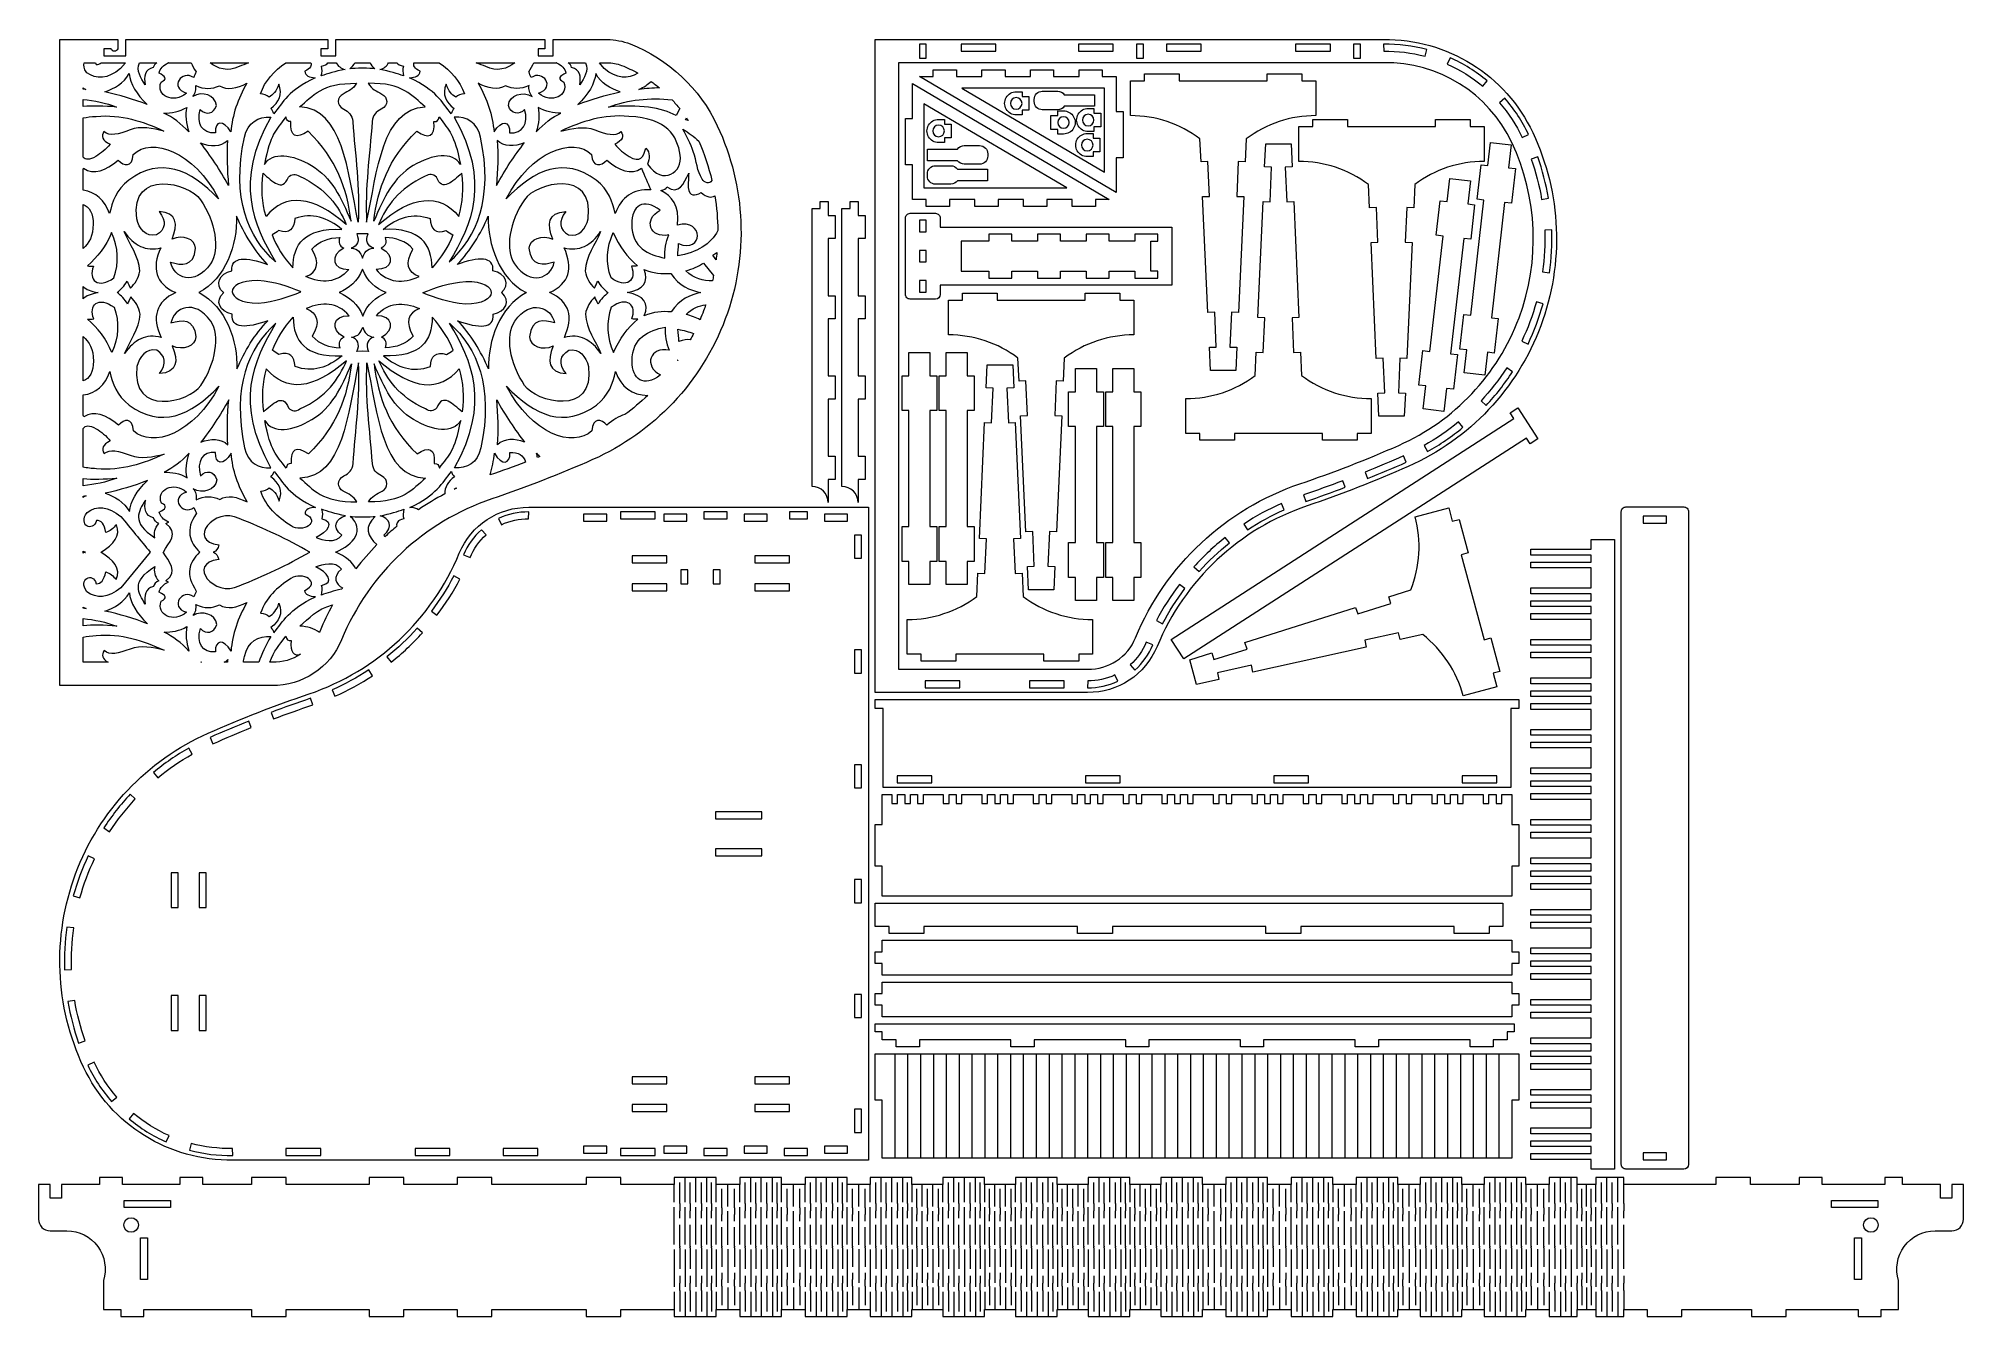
# Model space of a CAD drawing. Header units: millimetres. Extents: x -416 to 416, y -276 to 276.
import ezdxf

# ---------------------------------------------------------------- set-up
doc = ezdxf.new("R2010")
doc.units = ezdxf.units.MM
doc.header["$MEASUREMENT"] = 0
doc.layers.add('Camada 1', color=7, linetype='Continuous')

msp = doc.modelspace()

# ---------------------------------------------------------------- linework, layer by layer
at = {"layer": 'Camada 1', "color": 250, "lineweight": 20}
for points, knots in [([(-290.6344, 275.5761), (-290.6344, 275.5761), (-377.8679, 275.5761), (-377.8679, 275.5761), (-377.8679, 275.5761), (-377.8679, 275.5761), (-377.8679, 268.5761), (-377.8679, 268.5761), (-377.8679, 268.5761), (-377.8679, 268.5761), (-387.3679, 268.5761), (-387.3679, 268.5761), (-387.3679, 268.5761), (-387.3679, 268.5761), (-387.3679, 271.5761), (-387.3679, 271.5761), (-387.3679, 271.5761), (-387.3679, 271.5761), (-384.2682, 271.5761), (-384.2682, 271.5761), (-384.2682, 271.5761), (-384.0046, 270.9594), (-383.4543, 270.5352), (-382.818, 270.5352), (-382.818, 270.5352), (-382.1818, 270.5352), (-381.6314, 270.9594), (-381.3679, 271.5761), (-381.3679, 271.5761), (-381.3679, 271.5761), (-381.3679, 275.5761), (-381.3679, 275.5761), (-381.3679, 275.5761), (-381.3679, 275.5761), (-406.3679, 275.5761), (-406.3679, 275.5761), (-406.3679, 275.5761), (-406.3679, 275.5761), (-406.3679, -3.223), (-406.3679, -3.223), (-406.3679, -3.223), (-406.3679, -3.223), (-314.7693, -3.223), (-314.7693, -3.223), (-314.7693, -3.223), (-301.6528, -3.4083), (-289.7517, 4.4303), (-284.7424, 16.554), (-284.7424, 16.554), (-272.896, 45.2252), (-249.2413, 67.3809), (-219.8569, 77.3276), (-219.8569, 77.3276), (-205.1002, 82.3227), (-190.5745, 87.9761), (-176.3235, 94.2707), (-176.3235, 94.2707), (-149.8342, 105.971), (-129.1857, 127.8633), (-119.0531, 154.9909), (-119.0531, 154.9909), (-108.9206, 182.1185), (-110.1611, 212.1867), (-122.494, 238.388), (-122.494, 238.388), (-130.0882, 254.5215), (-143.5531, 267.1487), (-160.1405, 273.6924), (-160.1405, 273.6924), (-163.2956, 274.937), (-166.657, 275.5761), (-170.0487, 275.5761), (-170.0487, 275.5761), (-170.0487, 275.5761), (-193.4011, 275.5761), (-193.4011, 275.5761), (-193.4011, 275.5761), (-193.4011, 275.5761), (-193.4011, 268.5761), (-193.4011, 268.5761), (-193.4011, 268.5761), (-193.4011, 268.5761), (-199.9011, 268.5761), (-199.9011, 268.5761), (-199.9011, 268.5761), (-199.9011, 268.5761), (-199.9011, 271.5761), (-199.9011, 271.5761), (-199.9011, 271.5761), (-199.9011, 271.5761), (-196.9011, 271.5761), (-196.9011, 271.5761), (-196.9011, 271.5761), (-196.9011, 271.5761), (-196.9011, 275.5761), (-196.9011, 275.5761), (-196.9011, 275.5761), (-196.9011, 275.5761), (-287.1344, 275.5761), (-287.1344, 275.5761), (-287.1344, 275.5761), (-287.1344, 275.5761), (-287.1344, 268.5761), (-287.1344, 268.5761), (-287.1344, 268.5761), (-287.1344, 268.5761), (-293.6344, 268.5761), (-293.6344, 268.5761), (-293.6344, 268.5761), (-293.6344, 268.5761), (-293.6344, 271.5761), (-293.6344, 271.5761), (-293.6344, 271.5761), (-293.6344, 271.5761), (-290.6344, 271.5761), (-290.6344, 271.5761), (-290.6344, 271.5761), (-290.6344, 271.5761), (-290.6344, 275.5761), (-290.6344, 275.5761)], [0, 0, 0, 0, 0.03225806, 0.03225806, 0.03225806, 0.03225806, 0.06451613, 0.06451613, 0.06451613, 0.06451613, 0.09677419, 0.09677419, 0.09677419, 0.09677419, 0.12903226, 0.12903226, 0.12903226, 0.12903226, 0.16129032, 0.16129032, 0.16129032, 0.16129032, 0.19354839, 0.19354839, 0.19354839, 0.19354839, 0.22580645, 0.22580645, 0.22580645, 0.22580645, 0.25806452, 0.25806452, 0.25806452, 0.25806452, 0.29032258, 0.29032258, 0.29032258, 0.29032258, 0.32258065, 0.32258065, 0.32258065, 0.32258065, 0.35483871, 0.35483871, 0.35483871, 0.35483871, 0.38709677, 0.38709677, 0.38709677, 0.38709677, 0.41935484, 0.41935484, 0.41935484, 0.41935484, 0.4516129, 0.4516129, 0.4516129, 0.4516129, 0.48387097, 0.48387097, 0.48387097, 0.48387097, 0.51612903, 0.51612903, 0.51612903, 0.51612903, 0.5483871, 0.5483871, 0.5483871, 0.5483871, 0.58064516, 0.58064516, 0.58064516, 0.58064516, 0.61290323, 0.61290323, 0.61290323, 0.61290323, 0.64516129, 0.64516129, 0.64516129, 0.64516129, 0.67741935, 0.67741935, 0.67741935, 0.67741935, 0.70967742, 0.70967742, 0.70967742, 0.70967742, 0.74193548, 0.74193548, 0.74193548, 0.74193548, 0.77419355, 0.77419355, 0.77419355, 0.77419355, 0.80645161, 0.80645161, 0.80645161, 0.80645161, 0.83870968, 0.83870968, 0.83870968, 0.83870968, 0.87096774, 0.87096774, 0.87096774, 0.87096774, 0.90322581, 0.90322581, 0.90322581, 0.90322581, 0.93548387, 0.93548387, 0.93548387, 0.93548387, 1, 1, 1, 1]), ([(165.113, 275.5761), (165.113, 275.5761), (-54.2609, 275.5761), (-54.2609, 275.5761), (-54.2609, 275.5761), (-54.2609, 275.5761), (-54.2609, -6.2133), (-54.2609, -6.2133), (-54.2609, -6.2133), (-54.2609, -6.2133), (37.3377, -6.2133), (37.3377, -6.2133), (37.3377, -6.2133), (50.4542, -6.3986), (62.3553, 1.44), (67.3646, 13.5637), (67.3646, 13.5637), (79.211, 42.2349), (102.8657, 64.3906), (132.2501, 74.3373), (132.2501, 74.3373), (147.0068, 79.3324), (161.5325, 84.9858), (175.7835, 91.2804), (175.7835, 91.2804), (202.2728, 102.9807), (222.9213, 124.873), (233.0539, 152.0006), (233.0539, 152.0006), (243.1864, 179.1282), (241.9459, 209.1964), (229.613, 235.3977), (229.613, 235.3977), (217.8864, 260.3105), (192.6439, 276.0346), (165.113, 275.5761)], [0, 0, 0, 0, 0.1, 0.1, 0.1, 0.1, 0.2, 0.2, 0.2, 0.2, 0.3, 0.3, 0.3, 0.3, 0.4, 0.4, 0.4, 0.4, 0.5, 0.5, 0.5, 0.5, 0.6, 0.6, 0.6, 0.6, 0.7, 0.7, 0.7, 0.7, 0.8, 0.8, 0.8, 0.8, 1, 1, 1, 1]), ([(-44.2609, 265.5761), (-44.2609, 265.5761), (165.1994, 265.5761), (165.1994, 265.5761), (165.1994, 265.5761), (188.8258, 266.0011), (210.5015, 252.519), (220.5654, 231.1384), (220.5654, 231.1384), (231.7509, 207.3749), (232.876, 180.1037), (223.686, 155.4996), (223.686, 155.4996), (214.496, 130.8956), (195.7683, 111.0397), (171.7431, 100.4279), (171.7431, 100.4279), (157.7652, 94.2539), (143.5178, 88.7088), (129.0438, 83.8093), (129.0438, 83.8093), (96.926, 72.9374), (71.0708, 48.7207), (58.1224, 17.3824), (58.1224, 17.3824), (54.6696, 9.0258), (46.4555, 3.6327), (37.415, 3.7867), (37.415, 3.7867), (37.415, 3.7867), (-44.2609, 3.7867), (-44.2609, 3.7867), (-44.2609, 3.7867), (-44.2609, 3.7867), (-44.2609, 265.5761), (-44.2609, 265.5761)], [0, 0, 0, 0, 0.1, 0.1, 0.1, 0.1, 0.2, 0.2, 0.2, 0.2, 0.3, 0.3, 0.3, 0.3, 0.4, 0.4, 0.4, 0.4, 0.5, 0.5, 0.5, 0.5, 0.6, 0.6, 0.6, 0.6, 0.7, 0.7, 0.7, 0.7, 0.8, 0.8, 0.8, 0.8, 1, 1, 1, 1]), ([(-32.2609, 273.5858), (-32.2609, 273.5858), (-32.2609, 267.5858), (-32.2609, 267.5858), (-32.2609, 267.5858), (-32.2609, 267.5858), (-35.2609, 267.5858), (-35.2609, 267.5858), (-35.2609, 267.5858), (-35.2609, 267.5858), (-35.2609, 273.5858), (-35.2609, 273.5858), (-35.2609, 273.5858), (-35.2609, 273.5858), (-32.2609, 273.5858), (-32.2609, 273.5858)], [0, 0, 0, 0, 0.2, 0.2, 0.2, 0.2, 0.4, 0.4, 0.4, 0.4, 0.6, 0.6, 0.6, 0.6, 1, 1, 1, 1]), ([(-2.2609, 270.5761), (-2.2609, 270.5761), (-17.2609, 270.5761), (-17.2609, 270.5761), (-17.2609, 270.5761), (-17.2609, 270.5761), (-17.2609, 273.5761), (-17.2609, 273.5761), (-17.2609, 273.5761), (-17.2609, 273.5761), (-2.2609, 273.5761), (-2.2609, 273.5761), (-2.2609, 273.5761), (-2.2609, 273.5761), (-2.2609, 270.5761), (-2.2609, 270.5761)], [0, 0, 0, 0, 0.2, 0.2, 0.2, 0.2, 0.4, 0.4, 0.4, 0.4, 0.6, 0.6, 0.6, 0.6, 1, 1, 1, 1]), ([(48.4726, 273.5761), (48.4726, 273.5761), (48.4726, 270.5761), (48.4726, 270.5761), (48.4726, 270.5761), (48.4726, 270.5761), (33.4726, 270.5761), (33.4726, 270.5761), (33.4726, 270.5761), (33.4726, 270.5761), (33.4726, 273.5761), (33.4726, 273.5761), (33.4726, 273.5761), (33.4726, 273.5761), (48.4726, 273.5761), (48.4726, 273.5761)], [0, 0, 0, 0, 0.2, 0.2, 0.2, 0.2, 0.4, 0.4, 0.4, 0.4, 0.6, 0.6, 0.6, 0.6, 1, 1, 1, 1]), ([(61.4726, 273.5858), (61.4726, 273.5858), (61.4726, 267.5858), (61.4726, 267.5858), (61.4726, 267.5858), (61.4726, 267.5858), (58.4726, 267.5858), (58.4726, 267.5858), (58.4726, 267.5858), (58.4726, 267.5858), (58.4726, 273.5858), (58.4726, 273.5858), (58.4726, 273.5858), (58.4726, 273.5858), (61.4726, 273.5858), (61.4726, 273.5858)], [0, 0, 0, 0, 0.2, 0.2, 0.2, 0.2, 0.4, 0.4, 0.4, 0.4, 0.6, 0.6, 0.6, 0.6, 1, 1, 1, 1]), ([(86.4725, 270.5761), (86.4725, 270.5761), (71.4726, 270.5761), (71.4726, 270.5761), (71.4726, 270.5761), (71.4726, 270.5761), (71.4726, 273.5761), (71.4726, 273.5761), (71.4726, 273.5761), (71.4726, 273.5761), (86.4725, 273.5761), (86.4725, 273.5761), (86.4725, 273.5761), (86.4725, 273.5761), (86.4725, 270.5761), (86.4725, 270.5761)], [0, 0, 0, 0, 0.2, 0.2, 0.2, 0.2, 0.4, 0.4, 0.4, 0.4, 0.6, 0.6, 0.6, 0.6, 1, 1, 1, 1]), ([(127.2059, 270.5761), (127.2059, 270.5761), (127.2059, 273.5761), (127.2059, 273.5761), (127.2059, 273.5761), (127.2059, 273.5761), (142.2059, 273.5761), (142.2059, 273.5761), (142.2059, 273.5761), (142.2059, 273.5761), (142.2059, 270.5761), (142.2059, 270.5761), (142.2059, 270.5761), (142.2059, 270.5761), (127.2059, 270.5761), (127.2059, 270.5761)], [0, 0, 0, 0, 0.2, 0.2, 0.2, 0.2, 0.4, 0.4, 0.4, 0.4, 0.6, 0.6, 0.6, 0.6, 1, 1, 1, 1]), ([(152.2059, 267.5858), (152.2059, 267.5858), (152.2059, 273.5858), (152.2059, 273.5858), (152.2059, 273.5858), (152.2059, 273.5858), (155.2059, 273.5858), (155.2059, 273.5858), (155.2059, 273.5858), (155.2059, 273.5858), (155.2059, 267.5858), (155.2059, 267.5858), (155.2059, 267.5858), (155.2059, 267.5858), (152.2059, 267.5858), (152.2059, 267.5858)], [0, 0, 0, 0, 0.2, 0.2, 0.2, 0.2, 0.4, 0.4, 0.4, 0.4, 0.6, 0.6, 0.6, 0.6, 1, 1, 1, 1]), ([(165.2532, 270.5777), (165.2532, 270.5777), (165.2059, 273.5773), (165.2059, 273.5773), (165.2059, 273.5773), (171.5124, 273.6768), (177.8021, 272.8984), (183.8941, 271.2645), (183.8941, 271.2645), (183.8941, 271.2645), (183.117, 268.3669), (183.117, 268.3669), (183.117, 268.3669), (177.2937, 269.9287), (171.2815, 270.6728), (165.2532, 270.5777)], [0, 0, 0, 0, 0.2, 0.2, 0.2, 0.2, 0.4, 0.4, 0.4, 0.4, 0.6, 0.6, 0.6, 0.6, 1, 1, 1, 1]), ([(207.9759, 255.4489), (203.3509, 259.3165), (198.2102, 262.5219), (192.7018, 264.9727), (192.7018, 264.9727), (192.7018, 264.9727), (193.9214, 267.7137), (193.9214, 267.7137), (193.9214, 267.7137), (199.684, 265.1497), (205.0619, 261.7964), (209.9004, 257.7503), (209.9004, 257.7503), (209.9004, 257.7503), (207.9759, 255.4489), (207.9759, 255.4489)], [0, 0, 0, 0, 0.2, 0.2, 0.2, 0.2, 0.4, 0.4, 0.4, 0.4, 0.6, 0.6, 0.6, 0.6, 1, 1, 1, 1]), ([(-378.0232, 265.5761), (-378.0232, 265.5761), (-388.4609, 265.5761), (-388.4609, 265.5761), (-388.4609, 265.5761), (-389.0745, 264.9667), (-389.8159, 264.6983), (-390.6946, 264.7961), (-390.6946, 264.7961), (-390.7722, 265.0815), (-390.8664, 265.3401), (-390.9731, 265.5761), (-390.9731, 265.5761), (-390.9731, 265.5761), (-395.9166, 265.5761), (-395.9166, 265.5761), (-395.9166, 265.5761), (-396.2517, 264.4882), (-396.0248, 262.9918), (-394.7485, 261.2711), (-394.7485, 261.2711), (-390.552, 258.2327), (-385.7259, 258.5521), (-380.1196, 263.0337), (-380.1196, 263.0337), (-380.1196, 263.0337), (-378.0232, 265.5761), (-378.0232, 265.5761)], [0, 0, 0, 0, 0.125, 0.125, 0.125, 0.125, 0.25, 0.25, 0.25, 0.25, 0.375, 0.375, 0.375, 0.375, 0.5, 0.5, 0.5, 0.5, 0.625, 0.625, 0.625, 0.625, 0.75, 0.75, 0.75, 0.75, 1, 1, 1, 1]), ([(-376.4184, 260.9186), (-378.8295, 256.6038), (-382.7006, 254.4793), (-386.9934, 252.9873), (-386.9934, 252.9873), (-380.6339, 251.6647), (-374.5526, 249.7863), (-368.6633, 247.5235), (-368.6633, 247.5235), (-373.315, 251.9885), (-375.9963, 256.4539), (-376.4184, 260.9186)], [0, 0, 0, 0, 0.25, 0.25, 0.25, 0.25, 0.5, 0.5, 0.5, 0.5, 1, 1, 1, 1]), ([(-364.5128, 265.5761), (-364.5128, 265.5761), (-372.0448, 265.5761), (-372.0448, 265.5761), (-372.0448, 265.5761), (-373.4852, 262.0538), (-371.4463, 259.0284), (-369.5446, 255.9835), (-369.5446, 255.9835), (-370.1278, 259.6818), (-369.6699, 262.6864), (-366.0196, 263.5623), (-366.0196, 263.5623), (-365.8074, 264.3783), (-365.29, 265.0423), (-364.5128, 265.5761)], [0, 0, 0, 0, 0.2, 0.2, 0.2, 0.2, 0.4, 0.4, 0.4, 0.4, 0.6, 0.6, 0.6, 0.6, 1, 1, 1, 1]), ([(-349.6479, 265.5761), (-349.6479, 265.5761), (-359.6732, 265.5761), (-359.6732, 265.5761), (-359.6732, 265.5761), (-359.6732, 265.5761), (-359.4983, 265.5012), (-359.4983, 265.5012), (-359.4983, 265.5012), (-361.7847, 264.5), (-363.1455, 263.0363), (-363.5519, 261.0949), (-363.5519, 261.0949), (-360.7646, 259.8022), (-359.8172, 258.5101), (-362.6709, 257.2172), (-362.6709, 257.2172), (-364.9416, 251.4353), (-357.3497, 247.5916), (-351.7432, 252.4585), (-351.7432, 252.4585), (-359.3254, 254.8199), (-353.629, 262.7924), (-348.5706, 259.156), (-348.5706, 259.156), (-348.2182, 259.9784), (-347.8658, 260.8011), (-347.5134, 261.6235), (-347.5134, 261.6235), (-348.4717, 263.0151), (-349.172, 264.3292), (-349.6479, 265.5761)], [0, 0, 0, 0, 0.11111111, 0.11111111, 0.11111111, 0.11111111, 0.22222222, 0.22222222, 0.22222222, 0.22222222, 0.33333333, 0.33333333, 0.33333333, 0.33333333, 0.44444444, 0.44444444, 0.44444444, 0.44444444, 0.55555556, 0.55555556, 0.55555556, 0.55555556, 0.66666667, 0.66666667, 0.66666667, 0.66666667, 0.77777778, 0.77777778, 0.77777778, 0.77777778, 1, 1, 1, 1]), ([(-324.8686, 265.5761), (-324.8686, 265.5761), (-341.4469, 265.5761), (-341.4469, 265.5761), (-341.4469, 265.5761), (-338.4945, 263.0117), (-333.6228, 261.5439), (-329.0068, 263.9148), (-329.0068, 263.9148), (-327.6202, 264.4577), (-326.2407, 265.0114), (-324.8686, 265.5761)], [0, 0, 0, 0, 0.25, 0.25, 0.25, 0.25, 0.5, 0.5, 0.5, 0.5, 1, 1, 1, 1]), ([(-297.9372, 265.5761), (-297.9372, 265.5761), (-308.8597, 265.5761), (-308.8597, 265.5761), (-308.8597, 265.5761), (-313.868, 262.0657), (-317.821, 257.8162), (-319.737, 252.1411), (-319.737, 252.1411), (-318.2249, 252.0351), (-316.9809, 251.5718), (-316.0479, 250.6945), (-316.0479, 250.6945), (-314.3329, 251.7057), (-312.7946, 253.2015), (-311.8526, 256.3364), (-311.8526, 256.3364), (-309.9788, 251.8663), (-311.7957, 248.5821), (-315.3246, 245.8482), (-315.3246, 245.8482), (-314.7158, 245.2512), (-314.2453, 244.5164), (-314.0227, 243.5334), (-314.0227, 243.5334), (-309.9729, 248.6131), (-307.708, 253.5964), (-296.084, 259.0851), (-296.084, 259.0851), (-298.5369, 259.2111), (-300.5036, 259.8506), (-300.6409, 261.906), (-300.6409, 261.906), (-298.1432, 263.0652), (-297.5049, 264.4248), (-297.9372, 265.5761)], [0, 0, 0, 0, 0.1, 0.1, 0.1, 0.1, 0.2, 0.2, 0.2, 0.2, 0.3, 0.3, 0.3, 0.3, 0.4, 0.4, 0.4, 0.4, 0.5, 0.5, 0.5, 0.5, 0.6, 0.6, 0.6, 0.6, 0.7, 0.7, 0.7, 0.7, 0.8, 0.8, 0.8, 0.8, 1, 1, 1, 1]), ([(-286.9988, 265.5761), (-286.9988, 265.5761), (-290.6115, 265.5761), (-290.6115, 265.5761), (-290.6115, 265.5761), (-291.0147, 264.9209), (-291.9005, 264.3899), (-293.4078, 264.0761), (-293.4078, 264.0761), (-293.0059, 262.784), (-293.1096, 261.3656), (-293.48, 259.8808), (-293.48, 259.8808), (-290.803, 260.9041), (-287.622, 261.8717), (-283.2088, 262.7018), (-283.2088, 262.7018), (-284.9558, 263.0662), (-286.4204, 264.15), (-286.9988, 265.5761)], [0, 0, 0, 0, 0.16666667, 0.16666667, 0.16666667, 0.16666667, 0.33333333, 0.33333333, 0.33333333, 0.33333333, 0.5, 0.5, 0.5, 0.5, 0.66666667, 0.66666667, 0.66666667, 0.66666667, 1, 1, 1, 1]), ([(-272.5275, 265.5761), (-272.5275, 265.5761), (-278.9359, 265.5761), (-278.9359, 265.5761), (-278.9359, 265.5761), (-279.4306, 264.6971), (-280.153, 263.8181), (-281.137, 262.951), (-281.137, 262.951), (-279.2986, 263.3223), (-272.0826, 263.2796), (-270.329, 262.951), (-270.329, 262.951), (-271.313, 263.8181), (-272.0344, 264.6971), (-272.5275, 265.5761)], [0, 0, 0, 0, 0.2, 0.2, 0.2, 0.2, 0.4, 0.4, 0.4, 0.4, 0.6, 0.6, 0.6, 0.6, 1, 1, 1, 1]), ([(-260.8117, 265.5761), (-260.8117, 265.5761), (-264.4243, 265.5761), (-264.4243, 265.5761), (-264.4243, 265.5761), (-265.0027, 264.15), (-266.4674, 263.0662), (-268.2144, 262.7018), (-268.2144, 262.7018), (-263.8012, 261.8717), (-260.6202, 260.9041), (-257.9432, 259.8808), (-257.9432, 259.8808), (-258.3135, 261.3656), (-258.4173, 262.784), (-258.0154, 264.0761), (-258.0154, 264.0761), (-259.5227, 264.3899), (-260.4085, 264.9209), (-260.8117, 265.5761)], [0, 0, 0, 0, 0.16666667, 0.16666667, 0.16666667, 0.16666667, 0.33333333, 0.33333333, 0.33333333, 0.33333333, 0.5, 0.5, 0.5, 0.5, 0.66666667, 0.66666667, 0.66666667, 0.66666667, 1, 1, 1, 1]), ([(-242.5635, 265.5761), (-242.5635, 265.5761), (-253.486, 265.5761), (-253.486, 265.5761), (-253.486, 265.5761), (-253.9183, 264.4248), (-253.28, 263.0652), (-250.7823, 261.906), (-250.7823, 261.906), (-250.9196, 259.8506), (-252.8863, 259.2111), (-255.3392, 259.0851), (-255.3392, 259.0851), (-243.7151, 253.5964), (-241.4503, 248.6131), (-237.4005, 243.5334), (-237.4005, 243.5334), (-237.1779, 244.5164), (-236.7074, 245.2512), (-236.0986, 245.8482), (-236.0986, 245.8482), (-239.6275, 248.5821), (-241.4444, 251.8663), (-239.5706, 256.3364), (-239.5706, 256.3364), (-238.6286, 253.2015), (-237.0903, 251.7057), (-235.3753, 250.6945), (-235.3753, 250.6945), (-234.4423, 251.5718), (-233.1983, 252.0351), (-231.6862, 252.1411), (-231.6862, 252.1411), (-233.6022, 257.8162), (-237.5552, 262.0657), (-242.5635, 265.5761)], [0, 0, 0, 0, 0.1, 0.1, 0.1, 0.1, 0.2, 0.2, 0.2, 0.2, 0.3, 0.3, 0.3, 0.3, 0.4, 0.4, 0.4, 0.4, 0.5, 0.5, 0.5, 0.5, 0.6, 0.6, 0.6, 0.6, 0.7, 0.7, 0.7, 0.7, 0.8, 0.8, 0.8, 0.8, 1, 1, 1, 1]), ([(-209.9762, 265.5761), (-209.9762, 265.5761), (-226.5545, 265.5761), (-226.5545, 265.5761), (-226.5545, 265.5761), (-225.1824, 265.0114), (-223.803, 264.4577), (-222.4164, 263.9148), (-222.4164, 263.9148), (-217.8004, 261.5439), (-212.9286, 263.0117), (-209.9762, 265.5761)], [0, 0, 0, 0, 0.25, 0.25, 0.25, 0.25, 0.5, 0.5, 0.5, 0.5, 1, 1, 1, 1]), ([(-191.75, 265.5761), (-191.75, 265.5761), (-201.7753, 265.5761), (-201.7753, 265.5761), (-201.7753, 265.5761), (-202.2512, 264.3292), (-202.9515, 263.0151), (-203.9098, 261.6235), (-203.9098, 261.6235), (-203.5574, 260.8011), (-203.205, 259.9784), (-202.8526, 259.156), (-202.8526, 259.156), (-197.7942, 262.7924), (-192.0978, 254.8199), (-199.68, 252.4585), (-199.68, 252.4585), (-194.0735, 247.5916), (-186.4816, 251.4353), (-188.7523, 257.2172), (-188.7523, 257.2172), (-191.606, 258.5101), (-190.6586, 259.8022), (-187.8713, 261.0949), (-187.8713, 261.0949), (-188.2777, 263.0363), (-189.6385, 264.5), (-191.9249, 265.5012), (-191.9249, 265.5012), (-191.9249, 265.5012), (-191.75, 265.5761), (-191.75, 265.5761)], [0, 0, 0, 0, 0.11111111, 0.11111111, 0.11111111, 0.11111111, 0.22222222, 0.22222222, 0.22222222, 0.22222222, 0.33333333, 0.33333333, 0.33333333, 0.33333333, 0.44444444, 0.44444444, 0.44444444, 0.44444444, 0.55555556, 0.55555556, 0.55555556, 0.55555556, 0.66666667, 0.66666667, 0.66666667, 0.66666667, 0.77777778, 0.77777778, 0.77777778, 0.77777778, 1, 1, 1, 1]), ([(-179.3784, 265.5761), (-179.3784, 265.5761), (-186.9104, 265.5761), (-186.9104, 265.5761), (-186.9104, 265.5761), (-186.1332, 265.0423), (-185.6158, 264.3783), (-185.4035, 263.5623), (-185.4035, 263.5623), (-181.7533, 262.6864), (-181.2954, 259.6818), (-181.8785, 255.9835), (-181.8785, 255.9835), (-179.9769, 259.0284), (-177.938, 262.0538), (-179.3784, 265.5761)], [0, 0, 0, 0, 0.2, 0.2, 0.2, 0.2, 0.4, 0.4, 0.4, 0.4, 0.6, 0.6, 0.6, 0.6, 1, 1, 1, 1]), ([(-175.0048, 260.9186), (-172.5936, 256.6038), (-168.7226, 254.4793), (-164.4298, 252.9873), (-164.4298, 252.9873), (-170.7893, 251.6647), (-176.8706, 249.7863), (-182.7599, 247.5235), (-182.7599, 247.5235), (-178.1082, 251.9885), (-175.4269, 256.4539), (-175.0048, 260.9186)], [0, 0, 0, 0, 0.25, 0.25, 0.25, 0.25, 0.5, 0.5, 0.5, 0.5, 1, 1, 1, 1]), ([(-156.8764, 261.128), (-159.1047, 262.3556), (-161.4194, 263.447), (-163.8102, 264.3901), (-163.8102, 264.3901), (-165.7957, 265.1733), (-167.9143, 265.5761), (-170.0487, 265.5761), (-170.0487, 265.5761), (-170.0487, 265.5761), (-173.4, 265.5761), (-173.4, 265.5761), (-173.4, 265.5761), (-173.4, 265.5761), (-171.3036, 263.0337), (-171.3036, 263.0337), (-171.3036, 263.0337), (-165.7869, 258.6237), (-161.0256, 258.244), (-156.8764, 261.128)], [0, 0, 0, 0, 0.16666667, 0.16666667, 0.16666667, 0.16666667, 0.33333333, 0.33333333, 0.33333333, 0.33333333, 0.5, 0.5, 0.5, 0.5, 0.66666667, 0.66666667, 0.66666667, 0.66666667, 1, 1, 1, 1]), ([(-35.2609, 259.5761), (-35.2609, 259.5761), (49.7391, 209.5761), (49.7391, 209.5761), (49.7391, 209.5761), (49.7391, 209.5761), (49.7391, 224.5761), (49.7391, 224.5761), (49.7391, 224.5761), (49.7391, 224.5761), (52.7391, 224.5761), (52.7391, 224.5761), (52.7391, 224.5761), (52.7391, 224.5761), (52.7391, 244.5761), (52.7391, 244.5761), (52.7391, 244.5761), (52.7391, 244.5761), (49.7391, 244.5761), (49.7391, 244.5761), (49.7391, 244.5761), (49.7391, 244.5761), (49.7391, 259.5761), (49.7391, 259.5761), (49.7391, 259.5761), (49.7391, 259.5761), (43.7391, 259.5761), (43.7391, 259.5761), (43.7391, 259.5761), (43.7391, 259.5761), (43.7391, 262.5761), (43.7391, 262.5761), (43.7391, 262.5761), (43.7391, 262.5761), (33.7391, 262.5761), (33.7391, 262.5761), (33.7391, 262.5761), (33.7391, 262.5761), (33.7391, 259.5761), (33.7391, 259.5761), (33.7391, 259.5761), (33.7391, 259.5761), (22.7391, 259.5761), (22.7391, 259.5761), (22.7391, 259.5761), (22.7391, 259.5761), (22.7391, 262.5761), (22.7391, 262.5761), (22.7391, 262.5761), (22.7391, 262.5761), (12.7391, 262.5761), (12.7391, 262.5761), (12.7391, 262.5761), (12.7391, 262.5761), (12.7391, 259.5761), (12.7391, 259.5761), (12.7391, 259.5761), (12.7391, 259.5761), (1.7391, 259.5761), (1.7391, 259.5761), (1.7391, 259.5761), (1.7391, 259.5761), (1.7391, 262.5761), (1.7391, 262.5761), (1.7391, 262.5761), (1.7391, 262.5761), (-8.2609, 262.5761), (-8.2609, 262.5761), (-8.2609, 262.5761), (-8.2609, 262.5761), (-8.2609, 259.5761), (-8.2609, 259.5761), (-8.2609, 259.5761), (-8.2609, 259.5761), (-19.2609, 259.5761), (-19.2609, 259.5761), (-19.2609, 259.5761), (-19.2609, 259.5761), (-19.2609, 262.5761), (-19.2609, 262.5761), (-19.2609, 262.5761), (-19.2609, 262.5761), (-29.2609, 262.5761), (-29.2609, 262.5761), (-29.2609, 262.5761), (-29.2609, 262.5761), (-29.2609, 259.5761), (-29.2609, 259.5761), (-29.2609, 259.5761), (-29.2609, 259.5761), (-35.2609, 259.5761), (-35.2609, 259.5761)], [0, 0, 0, 0, 0.04166667, 0.04166667, 0.04166667, 0.04166667, 0.08333333, 0.08333333, 0.08333333, 0.08333333, 0.125, 0.125, 0.125, 0.125, 0.16666667, 0.16666667, 0.16666667, 0.16666667, 0.20833333, 0.20833333, 0.20833333, 0.20833333, 0.25, 0.25, 0.25, 0.25, 0.29166667, 0.29166667, 0.29166667, 0.29166667, 0.33333333, 0.33333333, 0.33333333, 0.33333333, 0.375, 0.375, 0.375, 0.375, 0.41666667, 0.41666667, 0.41666667, 0.41666667, 0.45833333, 0.45833333, 0.45833333, 0.45833333, 0.5, 0.5, 0.5, 0.5, 0.54166667, 0.54166667, 0.54166667, 0.54166667, 0.58333333, 0.58333333, 0.58333333, 0.58333333, 0.625, 0.625, 0.625, 0.625, 0.66666667, 0.66666667, 0.66666667, 0.66666667, 0.70833333, 0.70833333, 0.70833333, 0.70833333, 0.75, 0.75, 0.75, 0.75, 0.79166667, 0.79166667, 0.79166667, 0.79166667, 0.83333333, 0.83333333, 0.83333333, 0.83333333, 0.875, 0.875, 0.875, 0.875, 0.91666667, 0.91666667, 0.91666667, 0.91666667, 1, 1, 1, 1]), ([(114.91, 257.7502), (114.91, 257.7502), (76.91, 257.7502), (76.91, 257.7502), (76.91, 257.7502), (76.91, 257.7502), (76.91, 260.7502), (76.91, 260.7502), (76.91, 260.7502), (76.91, 260.7502), (61.91, 260.7502), (61.91, 260.7502), (61.91, 260.7502), (61.91, 260.7502), (61.91, 257.7502), (61.91, 257.7502), (61.91, 257.7502), (61.91, 257.7502), (55.91, 257.7502), (55.91, 257.7502), (55.91, 257.7502), (55.91, 257.7502), (55.91, 242.7502), (55.91, 242.7502), (55.91, 242.7502), (66.7285, 242.7502), (77.2552, 239.2413), (85.91, 232.7502), (85.91, 232.7502), (85.91, 232.7502), (86.3595, 222.7603), (86.3595, 222.7603), (86.3595, 222.7603), (86.3595, 222.7603), (89.3565, 222.8952), (89.3565, 222.8952), (89.3565, 222.8952), (89.3565, 222.8952), (90.0308, 207.9103), (90.0308, 207.9103), (90.0308, 207.9103), (90.0308, 207.9103), (87.0339, 207.7755), (87.0339, 207.7755), (87.0339, 207.7755), (87.0339, 207.7755), (89.2861, 157.7249), (89.2861, 157.7249), (89.2861, 157.7249), (89.2861, 157.7249), (92.2831, 157.8598), (92.2831, 157.8598), (92.2831, 157.8598), (92.2831, 157.8598), (92.9574, 142.875), (92.9574, 142.875), (92.9574, 142.875), (92.9574, 142.875), (89.9605, 142.7401), (89.9605, 142.7401), (89.9605, 142.7401), (89.9605, 142.7401), (90.41, 132.7502), (90.41, 132.7502), (90.41, 132.7502), (90.41, 132.7502), (101.41, 132.7502), (101.41, 132.7502), (101.41, 132.7502), (101.41, 132.7502), (101.8595, 142.7401), (101.8595, 142.7401), (101.8595, 142.7401), (101.8595, 142.7401), (98.8626, 142.875), (98.8626, 142.875), (98.8626, 142.875), (98.8626, 142.875), (99.5369, 157.8598), (99.5369, 157.8598), (99.5369, 157.8598), (99.5369, 157.8598), (102.5339, 157.7249), (102.5339, 157.7249), (102.5339, 157.7249), (102.5339, 157.7249), (104.7861, 207.7755), (104.7861, 207.7755), (104.7861, 207.7755), (104.7861, 207.7755), (101.7892, 207.9103), (101.7892, 207.9103), (101.7892, 207.9103), (101.7892, 207.9103), (102.4635, 222.8952), (102.4635, 222.8952), (102.4635, 222.8952), (102.4635, 222.8952), (105.4605, 222.7603), (105.4605, 222.7603), (105.4605, 222.7603), (105.4605, 222.7603), (105.91, 232.7502), (105.91, 232.7502), (105.91, 232.7502), (114.5648, 239.2413), (125.0915, 242.7502), (135.91, 242.7502), (135.91, 242.7502), (135.91, 242.7502), (135.91, 257.7502), (135.91, 257.7502), (135.91, 257.7502), (135.91, 257.7502), (129.91, 257.7502), (129.91, 257.7502), (129.91, 257.7502), (129.91, 257.7502), (129.91, 260.7502), (129.91, 260.7502), (129.91, 260.7502), (129.91, 260.7502), (114.91, 260.7502), (114.91, 260.7502), (114.91, 260.7502), (114.91, 260.7502), (114.91, 257.7502), (114.91, 257.7502)], [0, 0, 0, 0, 0.03030303, 0.03030303, 0.03030303, 0.03030303, 0.06060606, 0.06060606, 0.06060606, 0.06060606, 0.09090909, 0.09090909, 0.09090909, 0.09090909, 0.12121212, 0.12121212, 0.12121212, 0.12121212, 0.15151515, 0.15151515, 0.15151515, 0.15151515, 0.18181818, 0.18181818, 0.18181818, 0.18181818, 0.21212121, 0.21212121, 0.21212121, 0.21212121, 0.24242424, 0.24242424, 0.24242424, 0.24242424, 0.27272727, 0.27272727, 0.27272727, 0.27272727, 0.3030303, 0.3030303, 0.3030303, 0.3030303, 0.33333333, 0.33333333, 0.33333333, 0.33333333, 0.36363636, 0.36363636, 0.36363636, 0.36363636, 0.39393939, 0.39393939, 0.39393939, 0.39393939, 0.42424242, 0.42424242, 0.42424242, 0.42424242, 0.45454545, 0.45454545, 0.45454545, 0.45454545, 0.48484848, 0.48484848, 0.48484848, 0.48484848, 0.51515152, 0.51515152, 0.51515152, 0.51515152, 0.54545455, 0.54545455, 0.54545455, 0.54545455, 0.57575758, 0.57575758, 0.57575758, 0.57575758, 0.60606061, 0.60606061, 0.60606061, 0.60606061, 0.63636364, 0.63636364, 0.63636364, 0.63636364, 0.66666667, 0.66666667, 0.66666667, 0.66666667, 0.6969697, 0.6969697, 0.6969697, 0.6969697, 0.72727273, 0.72727273, 0.72727273, 0.72727273, 0.75757576, 0.75757576, 0.75757576, 0.75757576, 0.78787879, 0.78787879, 0.78787879, 0.78787879, 0.81818182, 0.81818182, 0.81818182, 0.81818182, 0.84848485, 0.84848485, 0.84848485, 0.84848485, 0.87878788, 0.87878788, 0.87878788, 0.87878788, 0.90909091, 0.90909091, 0.90909091, 0.90909091, 0.93939394, 0.93939394, 0.93939394, 0.93939394, 1, 1, 1, 1]), ([(-396.3679, 254.6897), (-396.3679, 254.6897), (-396.3679, 254.1852), (-396.3679, 254.1852), (-396.3679, 254.1852), (-395.9468, 254.1409), (-395.5244, 254.0941), (-395.1009, 254.0449), (-395.1009, 254.0449), (-395.5411, 254.2531), (-395.9623, 254.4685), (-396.3679, 254.6897)], [0, 0, 0, 0, 0.25, 0.25, 0.25, 0.25, 0.5, 0.5, 0.5, 0.5, 1, 1, 1, 1]), ([(-396.3679, 249.7163), (-396.3679, 249.7163), (-396.3679, 246.6674), (-396.3679, 246.6674), (-396.3679, 246.6674), (-392.144, 247.0035), (-387.3272, 246.9442), (-381.882, 246.466), (-381.882, 246.466), (-386.5493, 248.1946), (-391.3826, 249.2595), (-396.3679, 249.7163)], [0, 0, 0, 0, 0.25, 0.25, 0.25, 0.25, 0.5, 0.5, 0.5, 0.5, 1, 1, 1, 1]), ([(-339.2294, 235.3621), (-339.589, 240.4287), (-335.7561, 241.224), (-332.5318, 235.7148), (-332.5318, 235.7148), (-331.9269, 242.9471), (-329.5529, 249.9262), (-325.6583, 256.6886), (-325.6583, 256.6886), (-329.9888, 254.564), (-334.0778, 253.5221), (-337.467, 255.631), (-337.467, 255.631), (-340.6719, 254.2718), (-344.0145, 253.8758), (-347.6896, 255.8072), (-347.6896, 255.8072), (-347.4142, 253.9921), (-347.7887, 252.3937), (-348.9233, 251.0485), (-348.9233, 251.0485), (-345.0111, 253.4399), (-339.2048, 251.7139), (-338.7007, 247.1711), (-338.7007, 247.1711), (-339.9181, 243.2873), (-343.24, 242.8859), (-345.7507, 245.4082), (-345.7507, 245.4082), (-347.5267, 239.3233), (-344.915, 234.8079), (-339.2294, 235.3621)], [0, 0, 0, 0, 0.11111111, 0.11111111, 0.11111111, 0.11111111, 0.22222222, 0.22222222, 0.22222222, 0.22222222, 0.33333333, 0.33333333, 0.33333333, 0.33333333, 0.44444444, 0.44444444, 0.44444444, 0.44444444, 0.55555556, 0.55555556, 0.55555556, 0.55555556, 0.66666667, 0.66666667, 0.66666667, 0.66666667, 0.77777778, 0.77777778, 0.77777778, 0.77777778, 1, 1, 1, 1]), ([(-302.8215, 246.4893), (-284.2151, 245.7504), (-282.1415, 219.0313), (-277.5285, 196.7416), (-277.5285, 196.7416), (-276.7368, 211.5078), (-278.8619, 225.725), (-279.904, 240.201), (-279.904, 240.201), (-280.1041, 242.9797), (-281.6902, 244.4073), (-283.8168, 245.5112), (-283.8168, 245.5112), (-287.101, 247.2164), (-286.7115, 250.6787), (-284.0962, 252.0791), (-284.0962, 252.0791), (-281.8144, 253.3014), (-279.6277, 254.2267), (-278.227, 256.6906), (-278.227, 256.6906), (-293.2585, 256.9918), (-297.1517, 251.2596), (-302.8215, 246.4893)], [0, 0, 0, 0, 0.14285714, 0.14285714, 0.14285714, 0.14285714, 0.28571429, 0.28571429, 0.28571429, 0.28571429, 0.42857143, 0.42857143, 0.42857143, 0.42857143, 0.57142857, 0.57142857, 0.57142857, 0.57142857, 0.71428571, 0.71428571, 0.71428571, 0.71428571, 1, 1, 1, 1]), ([(-248.6017, 246.4893), (-267.2081, 245.7504), (-269.2817, 219.0313), (-273.8947, 196.7416), (-273.8947, 196.7416), (-274.6863, 211.5078), (-272.5613, 225.725), (-271.5191, 240.201), (-271.5191, 240.201), (-271.3191, 242.9797), (-269.733, 244.4073), (-267.6064, 245.5112), (-267.6064, 245.5112), (-264.3221, 247.2164), (-264.7117, 250.6787), (-267.327, 252.0791), (-267.327, 252.0791), (-269.6087, 253.3014), (-271.7955, 254.2267), (-273.1962, 256.6906), (-273.1962, 256.6906), (-258.1647, 256.9918), (-254.2714, 251.2596), (-248.6017, 246.4893)], [0, 0, 0, 0, 0.14285714, 0.14285714, 0.14285714, 0.14285714, 0.28571429, 0.28571429, 0.28571429, 0.28571429, 0.42857143, 0.42857143, 0.42857143, 0.42857143, 0.57142857, 0.57142857, 0.57142857, 0.57142857, 0.71428571, 0.71428571, 0.71428571, 0.71428571, 1, 1, 1, 1]), ([(-212.1938, 235.3621), (-211.8342, 240.4287), (-215.6671, 241.224), (-218.8914, 235.7148), (-218.8914, 235.7148), (-219.4963, 242.9471), (-221.8703, 249.9262), (-225.7649, 256.6886), (-225.7649, 256.6886), (-221.4344, 254.564), (-217.3454, 253.5221), (-213.9562, 255.631), (-213.9562, 255.631), (-210.7513, 254.2718), (-207.4087, 253.8758), (-203.7336, 255.8072), (-203.7336, 255.8072), (-204.0089, 253.9921), (-203.6345, 252.3937), (-202.4999, 251.0485), (-202.4999, 251.0485), (-206.4121, 253.4399), (-212.2184, 251.7139), (-212.7224, 247.1711), (-212.7224, 247.1711), (-211.5051, 243.2873), (-208.1832, 242.8859), (-205.6725, 245.4082), (-205.6725, 245.4082), (-203.8965, 239.3233), (-206.5082, 234.8079), (-212.1938, 235.3621)], [0, 0, 0, 0, 0.11111111, 0.11111111, 0.11111111, 0.11111111, 0.22222222, 0.22222222, 0.22222222, 0.22222222, 0.33333333, 0.33333333, 0.33333333, 0.33333333, 0.44444444, 0.44444444, 0.44444444, 0.44444444, 0.55555556, 0.55555556, 0.55555556, 0.55555556, 0.66666667, 0.66666667, 0.66666667, 0.66666667, 0.77777778, 0.77777778, 0.77777778, 0.77777778, 1, 1, 1, 1]), ([(-138.7421, 245.7616), (-139.7893, 247.0876), (-140.8911, 248.3671), (-142.0438, 249.5975), (-142.0438, 249.5975), (-151.7186, 250.5904), (-160.9134, 249.6614), (-169.5412, 246.466), (-169.5412, 246.466), (-156.1776, 247.6395), (-146.5973, 246.2908), (-140.2834, 242.7648), (-140.2834, 242.7648), (-140.2834, 242.7648), (-138.7421, 245.7616), (-138.7421, 245.7616)], [0, 0, 0, 0, 0.2, 0.2, 0.2, 0.2, 0.4, 0.4, 0.4, 0.4, 0.6, 0.6, 0.6, 0.6, 1, 1, 1, 1]), ([(-147.48, 254.7207), (-148.6525, 255.6951), (-149.8631, 256.6249), (-151.1086, 257.5087), (-151.1086, 257.5087), (-152.4558, 256.2296), (-154.1815, 255.0574), (-156.3223, 254.0449), (-156.3223, 254.0449), (-153.3128, 254.3943), (-150.3635, 254.6234), (-147.48, 254.7207)], [0, 0, 0, 0, 0.25, 0.25, 0.25, 0.25, 0.5, 0.5, 0.5, 0.5, 1, 1, 1, 1]), ([(46.7391, 206.5761), (46.7391, 206.5761), (-38.2609, 256.5761), (-38.2609, 256.5761), (-38.2609, 256.5761), (-38.2609, 256.5761), (-38.2609, 241.5761), (-38.2609, 241.5761), (-38.2609, 241.5761), (-38.2609, 241.5761), (-41.2609, 241.5761), (-41.2609, 241.5761), (-41.2609, 241.5761), (-41.2609, 241.5761), (-41.2609, 221.5761), (-41.2609, 221.5761), (-41.2609, 221.5761), (-41.2609, 221.5761), (-38.2609, 221.5761), (-38.2609, 221.5761), (-38.2609, 221.5761), (-38.2609, 221.5761), (-38.2609, 206.5761), (-38.2609, 206.5761), (-38.2609, 206.5761), (-38.2609, 206.5761), (-32.2609, 206.5761), (-32.2609, 206.5761), (-32.2609, 206.5761), (-32.2609, 206.5761), (-32.2609, 203.5761), (-32.2609, 203.5761), (-32.2609, 203.5761), (-32.2609, 203.5761), (-22.2609, 203.5761), (-22.2609, 203.5761), (-22.2609, 203.5761), (-22.2609, 203.5761), (-22.2609, 206.5761), (-22.2609, 206.5761), (-22.2609, 206.5761), (-22.2609, 206.5761), (-11.2609, 206.5761), (-11.2609, 206.5761), (-11.2609, 206.5761), (-11.2609, 206.5761), (-11.2609, 203.5761), (-11.2609, 203.5761), (-11.2609, 203.5761), (-11.2609, 203.5761), (-1.2609, 203.5761), (-1.2609, 203.5761), (-1.2609, 203.5761), (-1.2609, 203.5761), (-1.2609, 206.5761), (-1.2609, 206.5761), (-1.2609, 206.5761), (-1.2609, 206.5761), (9.7391, 206.5761), (9.7391, 206.5761), (9.7391, 206.5761), (9.7391, 206.5761), (9.7391, 203.5761), (9.7391, 203.5761), (9.7391, 203.5761), (9.7391, 203.5761), (19.7391, 203.5761), (19.7391, 203.5761), (19.7391, 203.5761), (19.7391, 203.5761), (19.7391, 206.5761), (19.7391, 206.5761), (19.7391, 206.5761), (19.7391, 206.5761), (30.7391, 206.5761), (30.7391, 206.5761), (30.7391, 206.5761), (30.7391, 206.5761), (30.7391, 203.5761), (30.7391, 203.5761), (30.7391, 203.5761), (30.7391, 203.5761), (40.7391, 203.5761), (40.7391, 203.5761), (40.7391, 203.5761), (40.7391, 203.5761), (40.7391, 206.5761), (40.7391, 206.5761), (40.7391, 206.5761), (40.7391, 206.5761), (46.7391, 206.5761), (46.7391, 206.5761)], [0, 0, 0, 0, 0.04166667, 0.04166667, 0.04166667, 0.04166667, 0.08333333, 0.08333333, 0.08333333, 0.08333333, 0.125, 0.125, 0.125, 0.125, 0.16666667, 0.16666667, 0.16666667, 0.16666667, 0.20833333, 0.20833333, 0.20833333, 0.20833333, 0.25, 0.25, 0.25, 0.25, 0.29166667, 0.29166667, 0.29166667, 0.29166667, 0.33333333, 0.33333333, 0.33333333, 0.33333333, 0.375, 0.375, 0.375, 0.375, 0.41666667, 0.41666667, 0.41666667, 0.41666667, 0.45833333, 0.45833333, 0.45833333, 0.45833333, 0.5, 0.5, 0.5, 0.5, 0.54166667, 0.54166667, 0.54166667, 0.54166667, 0.58333333, 0.58333333, 0.58333333, 0.58333333, 0.625, 0.625, 0.625, 0.625, 0.66666667, 0.66666667, 0.66666667, 0.66666667, 0.70833333, 0.70833333, 0.70833333, 0.70833333, 0.75, 0.75, 0.75, 0.75, 0.79166667, 0.79166667, 0.79166667, 0.79166667, 0.83333333, 0.83333333, 0.83333333, 0.83333333, 0.875, 0.875, 0.875, 0.875, 0.91666667, 0.91666667, 0.91666667, 0.91666667, 1, 1, 1, 1]), ([(44.7391, 254.5761), (44.7391, 254.5761), (44.7391, 218.3182), (44.7391, 218.3182), (44.7391, 218.3182), (44.7391, 218.3182), (-16.8994, 254.5761), (-16.8994, 254.5761), (-16.8994, 254.5761), (-16.8994, 254.5761), (44.7391, 254.5761), (44.7391, 254.5761)], [0, 0, 0, 0, 0.25, 0.25, 0.25, 0.25, 0.5, 0.5, 0.5, 0.5, 1, 1, 1, 1]), ([(9.077, 251.0515), (9.077, 251.0515), (9.077, 253.0515), (9.077, 253.0515), (9.077, 253.0515), (9.077, 253.0515), (6.577, 253.0515), (6.577, 253.0515), (6.577, 253.0515), (4.7907, 253.0515), (3.14, 252.0985), (2.2469, 250.5515), (2.2469, 250.5515), (1.3537, 249.0045), (1.3537, 247.0985), (2.2469, 245.5515), (2.2469, 245.5515), (3.14, 244.0045), (4.7907, 243.0515), (6.577, 243.0515), (6.577, 243.0515), (6.577, 243.0515), (9.077, 243.0515), (9.077, 243.0515), (9.077, 243.0515), (9.077, 243.0515), (9.077, 245.0515), (9.077, 245.0515), (9.077, 245.0515), (9.077, 245.0515), (12.077, 245.0515), (12.077, 245.0515), (12.077, 245.0515), (12.077, 245.0515), (12.077, 251.0515), (12.077, 251.0515), (12.077, 251.0515), (12.077, 251.0515), (9.077, 251.0515), (9.077, 251.0515)], [0, 0, 0, 0, 0.09090909, 0.09090909, 0.09090909, 0.09090909, 0.18181818, 0.18181818, 0.18181818, 0.18181818, 0.27272727, 0.27272727, 0.27272727, 0.27272727, 0.36363636, 0.36363636, 0.36363636, 0.36363636, 0.45454545, 0.45454545, 0.45454545, 0.45454545, 0.54545455, 0.54545455, 0.54545455, 0.54545455, 0.63636364, 0.63636364, 0.63636364, 0.63636364, 0.72727273, 0.72727273, 0.72727273, 0.72727273, 0.81818182, 0.81818182, 0.81818182, 0.81818182, 1, 1, 1, 1]), ([(6.577, 250.5515), (7.9577, 250.5515), (9.077, 249.4322), (9.077, 248.0515), (9.077, 248.0515), (9.077, 246.6708), (7.9577, 245.5515), (6.577, 245.5515), (6.577, 245.5515), (5.1963, 245.5515), (4.077, 246.6708), (4.077, 248.0515), (4.077, 248.0515), (4.077, 249.4322), (5.1963, 250.5515), (6.577, 250.5515)], [0, 0, 0, 0, 0.2, 0.2, 0.2, 0.2, 0.4, 0.4, 0.4, 0.4, 0.6, 0.6, 0.6, 0.6, 1, 1, 1, 1]), ([(27.3427, 246.7816), (27.3427, 246.7816), (40.3427, 246.7816), (40.3427, 246.7816), (40.3427, 246.7816), (40.3427, 246.7816), (40.3427, 251.7816), (40.3427, 251.7816), (40.3427, 251.7816), (40.3427, 251.7816), (27.3427, 251.7816), (27.3427, 251.7816), (27.3427, 251.7816), (26.6883, 252.7214), (25.6156, 253.2816), (24.4704, 253.2816), (24.4704, 253.2816), (24.4704, 253.2816), (17.8427, 253.2816), (17.8427, 253.2816), (17.8427, 253.2816), (16.9144, 253.2816), (16.0242, 252.9129), (15.3678, 252.2565), (15.3678, 252.2565), (14.7114, 251.6001), (14.3427, 250.7099), (14.3427, 249.7816), (14.3427, 249.7816), (14.3427, 249.7816), (14.3427, 248.7816), (14.3427, 248.7816), (14.3427, 248.7816), (14.3427, 247.8533), (14.7114, 246.9631), (15.3678, 246.3067), (15.3678, 246.3067), (16.0242, 245.6503), (16.9144, 245.2816), (17.8427, 245.2816), (17.8427, 245.2816), (17.8427, 245.2816), (24.4704, 245.2816), (24.4704, 245.2816), (24.4704, 245.2816), (25.6156, 245.2816), (26.6883, 245.8418), (27.3427, 246.7816)], [0, 0, 0, 0, 0.07692308, 0.07692308, 0.07692308, 0.07692308, 0.15384615, 0.15384615, 0.15384615, 0.15384615, 0.23076923, 0.23076923, 0.23076923, 0.23076923, 0.30769231, 0.30769231, 0.30769231, 0.30769231, 0.38461538, 0.38461538, 0.38461538, 0.38461538, 0.46153846, 0.46153846, 0.46153846, 0.46153846, 0.53846154, 0.53846154, 0.53846154, 0.53846154, 0.61538462, 0.61538462, 0.61538462, 0.61538462, 0.69230769, 0.69230769, 0.69230769, 0.69230769, 0.76923077, 0.76923077, 0.76923077, 0.76923077, 0.84615385, 0.84615385, 0.84615385, 0.84615385, 1, 1, 1, 1]), ([(225.0891, 233.2683), (222.5214, 238.7232), (219.2073, 243.7944), (215.242, 248.336), (215.242, 248.336), (215.242, 248.336), (217.5019, 250.3091), (217.5019, 250.3091), (217.5019, 250.3091), (221.6502, 245.5579), (225.1172, 240.2526), (227.8034, 234.5459), (227.8034, 234.5459), (227.8034, 234.5459), (225.0891, 233.2683), (225.0891, 233.2683)], [0, 0, 0, 0, 0.2, 0.2, 0.2, 0.2, 0.4, 0.4, 0.4, 0.4, 0.6, 0.6, 0.6, 0.6, 1, 1, 1, 1]), ([(-396.3679, 241.775), (-396.3679, 241.775), (-396.3679, 224.8491), (-396.3679, 224.8491), (-396.3679, 224.8491), (-395.2749, 223.6521), (-393.6277, 223.4251), (-390.8708, 225.1396), (-390.8708, 225.1396), (-388.5619, 226.3979), (-386.5401, 228.2289), (-384.7021, 230.4272), (-384.7021, 230.4272), (-388.1475, 231.9921), (-388.6003, 233.8564), (-387.3458, 235.891), (-387.3458, 235.891), (-384.802, 233.6935), (-381.2138, 234.6696), (-376.0657, 236.5958), (-376.0657, 236.5958), (-371.3728, 238.3518), (-366.3134, 237.2648), (-361.4371, 236.0672), (-361.4371, 236.0672), (-370.4265, 240.2812), (-379.8223, 243.3751), (-390.6946, 242.4124), (-390.6946, 242.4124), (-392.7759, 242.2922), (-394.6599, 242.0762), (-396.3679, 241.775)], [0, 0, 0, 0, 0.11111111, 0.11111111, 0.11111111, 0.11111111, 0.22222222, 0.22222222, 0.22222222, 0.22222222, 0.33333333, 0.33333333, 0.33333333, 0.33333333, 0.44444444, 0.44444444, 0.44444444, 0.44444444, 0.55555556, 0.55555556, 0.55555556, 0.55555556, 0.66666667, 0.66666667, 0.66666667, 0.66666667, 0.77777778, 0.77777778, 0.77777778, 0.77777778, 1, 1, 1, 1]), ([(-361.4371, 243.8223), (-357.6038, 242.1186), (-354.0493, 239.2984), (-350.6857, 235.7148), (-350.6857, 235.7148), (-351.8303, 239.4521), (-352.3026, 243.0222), (-351.567, 246.2898), (-351.567, 246.2898), (-354.8571, 244.3112), (-358.1467, 243.9163), (-361.4371, 243.8223)], [0, 0, 0, 0, 0.25, 0.25, 0.25, 0.25, 0.5, 0.5, 0.5, 0.5, 1, 1, 1, 1]), ([(-326.7007, 233.4366), (-332.2816, 206.9201), (-325.1663, 190.3803), (-313.2213, 179.6304), (-313.2213, 179.6304), (-322.9124, 195.8226), (-331.0937, 214.0206), (-315.3379, 242.0143), (-315.3379, 242.0143), (-320.5989, 242.3967), (-325.3543, 239.834), (-326.7007, 233.4366)], [0, 0, 0, 0, 0.25, 0.25, 0.25, 0.25, 0.5, 0.5, 0.5, 0.5, 1, 1, 1, 1]), ([(-318.0533, 221.6156), (-315.28, 235.3841), (-313.3004, 235.8723), (-308.8301, 242.1575), (-308.8301, 242.1575), (-308.5453, 240.8293), (-307.9969, 240.0389), (-306.5944, 240.201), (-306.5944, 240.201), (-307.0752, 233.4945), (-304.2973, 232.6534), (-299.1882, 236.0088), (-299.1882, 236.0088), (-286.7589, 224.0487), (-282.3925, 211.2678), (-280.6025, 197.1609), (-280.6025, 197.1609), (-285.0208, 207.4813), (-289.0066, 216.1359), (-297.6512, 221.1963), (-297.6512, 221.1963), (-306.0274, 226.0992), (-314.5329, 227.385), (-318.0533, 221.6156)], [0, 0, 0, 0, 0.14285714, 0.14285714, 0.14285714, 0.14285714, 0.28571429, 0.28571429, 0.28571429, 0.28571429, 0.42857143, 0.42857143, 0.42857143, 0.42857143, 0.57142857, 0.57142857, 0.57142857, 0.57142857, 0.71428571, 0.71428571, 0.71428571, 0.71428571, 1, 1, 1, 1]), ([(-233.3699, 221.6156), (-236.1432, 235.3841), (-238.1227, 235.8723), (-242.5931, 242.1575), (-242.5931, 242.1575), (-242.8779, 240.8293), (-243.4262, 240.0389), (-244.8288, 240.201), (-244.8288, 240.201), (-244.348, 233.4945), (-247.1259, 232.6534), (-252.235, 236.0088), (-252.235, 236.0088), (-264.6643, 224.0487), (-269.0307, 211.2678), (-270.8207, 197.1609), (-270.8207, 197.1609), (-266.4024, 207.4813), (-262.4166, 216.1359), (-253.772, 221.1963), (-253.772, 221.1963), (-245.3958, 226.0992), (-236.8903, 227.385), (-233.3699, 221.6156)], [0, 0, 0, 0, 0.14285714, 0.14285714, 0.14285714, 0.14285714, 0.28571429, 0.28571429, 0.28571429, 0.28571429, 0.42857143, 0.42857143, 0.42857143, 0.42857143, 0.57142857, 0.57142857, 0.57142857, 0.57142857, 0.71428571, 0.71428571, 0.71428571, 0.71428571, 1, 1, 1, 1]), ([(-224.7225, 233.4366), (-219.1416, 206.9201), (-226.2569, 190.3803), (-238.2019, 179.6304), (-238.2019, 179.6304), (-228.5108, 195.8226), (-220.3295, 214.0206), (-236.0853, 242.0143), (-236.0853, 242.0143), (-230.8243, 242.3967), (-226.0689, 239.834), (-224.7225, 233.4366)], [0, 0, 0, 0, 0.25, 0.25, 0.25, 0.25, 0.5, 0.5, 0.5, 0.5, 1, 1, 1, 1]), ([(-189.9861, 243.8223), (-193.8194, 242.1186), (-197.3739, 239.2984), (-200.7375, 235.7148), (-200.7375, 235.7148), (-199.5929, 239.4521), (-199.1206, 243.0222), (-199.8562, 246.2898), (-199.8562, 246.2898), (-196.5661, 244.3112), (-193.2764, 243.9163), (-189.9861, 243.8223)], [0, 0, 0, 0, 0.25, 0.25, 0.25, 0.25, 0.5, 0.5, 0.5, 0.5, 1, 1, 1, 1]), ([(-175.3574, 236.5958), (-180.0503, 238.3518), (-185.1098, 237.2648), (-189.9861, 236.0672), (-189.9861, 236.0672), (-180.9967, 240.2812), (-171.6009, 243.3751), (-160.7286, 242.4124), (-160.7286, 242.4124), (-143.8276, 241.436), (-139.8737, 234.1832), (-138.5211, 225.6684), (-138.5211, 225.6684), (-137.1672, 218.5347), (-145.9711, 212.1342), (-152.6211, 221.791), (-152.6211, 221.791), (-151.7651, 224.2639), (-151.3545, 226.6632), (-153.3262, 228.6648), (-153.3262, 228.6648), (-154.3286, 225.0287), (-155.7737, 222.1678), (-160.5524, 225.1396), (-160.5524, 225.1396), (-162.8613, 226.3979), (-164.8831, 228.2289), (-166.721, 230.4272), (-166.721, 230.4272), (-163.2757, 231.9921), (-162.8229, 233.8564), (-164.0774, 235.891), (-164.0774, 235.891), (-166.6212, 233.6935), (-170.2094, 234.6696), (-175.3574, 236.5958)], [0, 0, 0, 0, 0.1, 0.1, 0.1, 0.1, 0.2, 0.2, 0.2, 0.2, 0.3, 0.3, 0.3, 0.3, 0.4, 0.4, 0.4, 0.4, 0.5, 0.5, 0.5, 0.5, 0.6, 0.6, 0.6, 0.6, 0.7, 0.7, 0.7, 0.7, 0.8, 0.8, 0.8, 0.8, 1, 1, 1, 1]), ([(-135.1123, 240.6349), (-135.3466, 241.0055), (-135.5847, 241.3734), (-135.8267, 241.7383), (-135.8267, 241.7383), (-135.8267, 241.7383), (-136.2298, 241.0022), (-136.2298, 241.0022), (-136.2298, 241.0022), (-135.8421, 240.8899), (-135.4695, 240.7675), (-135.1123, 240.6349)], [0, 0, 0, 0, 0.25, 0.25, 0.25, 0.25, 0.5, 0.5, 0.5, 0.5, 1, 1, 1, 1]), ([(-33.2609, 211.5761), (-33.2609, 211.5761), (-33.2609, 247.834), (-33.2609, 247.834), (-33.2609, 247.834), (-33.2609, 247.834), (28.3776, 211.5761), (28.3776, 211.5761), (28.3776, 211.5761), (28.3776, 211.5761), (-33.2609, 211.5761), (-33.2609, 211.5761)], [0, 0, 0, 0, 0.25, 0.25, 0.25, 0.25, 0.5, 0.5, 0.5, 0.5, 1, 1, 1, 1]), ([(-24.4527, 239.1225), (-24.4527, 239.1225), (-24.4527, 241.1225), (-24.4527, 241.1225), (-24.4527, 241.1225), (-24.4527, 241.1225), (-26.9527, 241.1225), (-26.9527, 241.1225), (-26.9527, 241.1225), (-28.739, 241.1225), (-30.3897, 240.1695), (-31.2828, 238.6225), (-31.2828, 238.6225), (-32.176, 237.0755), (-32.176, 235.1695), (-31.2828, 233.6225), (-31.2828, 233.6225), (-30.3897, 232.0755), (-28.739, 231.1225), (-26.9527, 231.1225), (-26.9527, 231.1225), (-26.9527, 231.1225), (-24.4527, 231.1225), (-24.4527, 231.1225), (-24.4527, 231.1225), (-24.4527, 231.1225), (-24.4527, 233.1225), (-24.4527, 233.1225), (-24.4527, 233.1225), (-24.4527, 233.1225), (-21.4527, 233.1225), (-21.4527, 233.1225), (-21.4527, 233.1225), (-21.4527, 233.1225), (-21.4527, 239.1225), (-21.4527, 239.1225), (-21.4527, 239.1225), (-21.4527, 239.1225), (-24.4527, 239.1225), (-24.4527, 239.1225)], [0, 0, 0, 0, 0.09090909, 0.09090909, 0.09090909, 0.09090909, 0.18181818, 0.18181818, 0.18181818, 0.18181818, 0.27272727, 0.27272727, 0.27272727, 0.27272727, 0.36363636, 0.36363636, 0.36363636, 0.36363636, 0.45454545, 0.45454545, 0.45454545, 0.45454545, 0.54545455, 0.54545455, 0.54545455, 0.54545455, 0.63636364, 0.63636364, 0.63636364, 0.63636364, 0.72727273, 0.72727273, 0.72727273, 0.72727273, 0.81818182, 0.81818182, 0.81818182, 0.81818182, 1, 1, 1, 1]), ([(24.5019, 236.7941), (24.5019, 236.7941), (24.5019, 234.7941), (24.5019, 234.7941), (24.5019, 234.7941), (24.5019, 234.7941), (27.0019, 234.7941), (27.0019, 234.7941), (27.0019, 234.7941), (28.7882, 234.7941), (30.4389, 235.7471), (31.332, 237.2941), (31.332, 237.2941), (32.2252, 238.8411), (32.2252, 240.7471), (31.332, 242.2941), (31.332, 242.2941), (30.4389, 243.8411), (28.7882, 244.7941), (27.0019, 244.7941), (27.0019, 244.7941), (27.0019, 244.7941), (24.5019, 244.7941), (24.5019, 244.7941), (24.5019, 244.7941), (24.5019, 244.7941), (24.5019, 242.7941), (24.5019, 242.7941), (24.5019, 242.7941), (24.5019, 242.7941), (21.5019, 242.7941), (21.5019, 242.7941), (21.5019, 242.7941), (21.5019, 242.7941), (21.5019, 236.7941), (21.5019, 236.7941), (21.5019, 236.7941), (21.5019, 236.7941), (24.5019, 236.7941), (24.5019, 236.7941)], [0, 0, 0, 0, 0.09090909, 0.09090909, 0.09090909, 0.09090909, 0.18181818, 0.18181818, 0.18181818, 0.18181818, 0.27272727, 0.27272727, 0.27272727, 0.27272727, 0.36363636, 0.36363636, 0.36363636, 0.36363636, 0.45454545, 0.45454545, 0.45454545, 0.45454545, 0.54545455, 0.54545455, 0.54545455, 0.54545455, 0.63636364, 0.63636364, 0.63636364, 0.63636364, 0.72727273, 0.72727273, 0.72727273, 0.72727273, 0.81818182, 0.81818182, 0.81818182, 0.81818182, 1, 1, 1, 1]), ([(27.0019, 237.2941), (25.6212, 237.2941), (24.5019, 238.4134), (24.5019, 239.7941), (24.5019, 239.7941), (24.5019, 241.1748), (25.6212, 242.2941), (27.0019, 242.2941), (27.0019, 242.2941), (28.3826, 242.2941), (29.5019, 241.1748), (29.5019, 239.7941), (29.5019, 239.7941), (29.5019, 238.4134), (28.3826, 237.2941), (27.0019, 237.2941)], [0, 0, 0, 0, 0.2, 0.2, 0.2, 0.2, 0.4, 0.4, 0.4, 0.4, 0.6, 0.6, 0.6, 0.6, 1, 1, 1, 1]), ([(40.1548, 243.8595), (40.1548, 243.8595), (40.1548, 245.8595), (40.1548, 245.8595), (40.1548, 245.8595), (40.1548, 245.8595), (37.6548, 245.8595), (37.6548, 245.8595), (37.6548, 245.8595), (35.8685, 245.8595), (34.2178, 244.9065), (33.3247, 243.3595), (33.3247, 243.3595), (32.4315, 241.8125), (32.4315, 239.9065), (33.3247, 238.3595), (33.3247, 238.3595), (34.2178, 236.8125), (35.8685, 235.8595), (37.6548, 235.8595), (37.6548, 235.8595), (37.6548, 235.8595), (40.1548, 235.8595), (40.1548, 235.8595), (40.1548, 235.8595), (40.1548, 235.8595), (40.1548, 237.8595), (40.1548, 237.8595), (40.1548, 237.8595), (40.1548, 237.8595), (43.1548, 237.8595), (43.1548, 237.8595), (43.1548, 237.8595), (43.1548, 237.8595), (43.1548, 243.8595), (43.1548, 243.8595), (43.1548, 243.8595), (43.1548, 243.8595), (40.1548, 243.8595), (40.1548, 243.8595)], [0, 0, 0, 0, 0.09090909, 0.09090909, 0.09090909, 0.09090909, 0.18181818, 0.18181818, 0.18181818, 0.18181818, 0.27272727, 0.27272727, 0.27272727, 0.27272727, 0.36363636, 0.36363636, 0.36363636, 0.36363636, 0.45454545, 0.45454545, 0.45454545, 0.45454545, 0.54545455, 0.54545455, 0.54545455, 0.54545455, 0.63636364, 0.63636364, 0.63636364, 0.63636364, 0.72727273, 0.72727273, 0.72727273, 0.72727273, 0.81818182, 0.81818182, 0.81818182, 0.81818182, 1, 1, 1, 1]), ([(37.6548, 243.3595), (39.0355, 243.3595), (40.1548, 242.2402), (40.1548, 240.8595), (40.1548, 240.8595), (40.1548, 239.4788), (39.0355, 238.3595), (37.6548, 238.3595), (37.6548, 238.3595), (36.2741, 238.3595), (35.1548, 239.4788), (35.1548, 240.8595), (35.1548, 240.8595), (35.1548, 242.2402), (36.2741, 243.3595), (37.6548, 243.3595)], [0, 0, 0, 0, 0.2, 0.2, 0.2, 0.2, 0.4, 0.4, 0.4, 0.4, 0.6, 0.6, 0.6, 0.6, 1, 1, 1, 1]), ([(-396.3679, 219.5456), (-396.3679, 219.5456), (-396.3679, 210.5418), (-396.3679, 210.5418), (-396.3679, 210.5418), (-390.7749, 209.7471), (-386.9984, 206.3102), (-384.8784, 200.4646), (-384.8784, 200.4646), (-383.7056, 205.6352), (-382.0147, 210.6902), (-376.5946, 214.9172), (-376.5946, 214.9172), (-362.8829, 225.0571), (-350.1204, 219.7041), (-337.8194, 206.8095), (-337.8194, 206.8095), (-348.4372, 227.4493), (-366.7406, 233.5813), (-374.6558, 226.0209), (-374.6558, 226.0209), (-375.0116, 220.1006), (-378.7586, 220.9276), (-381.1772, 223.5534), (-381.1772, 223.5534), (-386.5452, 219.0295), (-391.7299, 217.0323), (-396.1584, 220.0284), (-396.1584, 220.0284), (-396.1584, 220.0284), (-396.3679, 219.5456), (-396.3679, 219.5456)], [0, 0, 0, 0, 0.11111111, 0.11111111, 0.11111111, 0.11111111, 0.22222222, 0.22222222, 0.22222222, 0.22222222, 0.33333333, 0.33333333, 0.33333333, 0.33333333, 0.44444444, 0.44444444, 0.44444444, 0.44444444, 0.55555556, 0.55555556, 0.55555556, 0.55555556, 0.66666667, 0.66666667, 0.66666667, 0.66666667, 0.77777778, 0.77777778, 0.77777778, 0.77777778, 1, 1, 1, 1]), ([(-166.5448, 200.4646), (-163.9708, 207.562), (-158.9554, 211.1095), (-151.2111, 210.6871), (-151.2111, 210.6871), (-152.5624, 213.8008), (-153.9134, 216.9147), (-155.2647, 220.0284), (-155.2647, 220.0284), (-159.6933, 217.0323), (-164.878, 219.0295), (-170.246, 223.5534), (-170.246, 223.5534), (-172.6646, 220.9276), (-176.4116, 220.1006), (-176.7674, 226.0209), (-176.7674, 226.0209), (-184.6826, 233.5813), (-202.986, 227.4493), (-213.6038, 206.8095), (-213.6038, 206.8095), (-201.3028, 219.7041), (-188.5403, 225.0571), (-174.8286, 214.9172), (-174.8286, 214.9172), (-169.4085, 210.6902), (-167.7176, 205.6352), (-166.5448, 200.4646)], [0, 0, 0, 0, 0.125, 0.125, 0.125, 0.125, 0.25, 0.25, 0.25, 0.25, 0.375, 0.375, 0.375, 0.375, 0.5, 0.5, 0.5, 0.5, 0.625, 0.625, 0.625, 0.625, 0.75, 0.75, 0.75, 0.75, 1, 1, 1, 1]), ([(-124.8253, 214.7498), (-126.1723, 220.558), (-128.0556, 226.2586), (-130.4705, 231.7695), (-130.4705, 231.7695), (-132.5748, 233.6776), (-134.8898, 235.3477), (-137.3286, 236.8622), (-137.3286, 236.8622), (-135.7424, 233.6896), (-133.9849, 230.6362), (-132.8649, 227.2707), (-132.8649, 227.2707), (-131.4414, 222.994), (-131.215, 218.8943), (-129.0933, 215.3721), (-129.0933, 215.3721), (-128.0467, 213.6349), (-125.8017, 213.0522), (-124.8253, 214.7498)], [0, 0, 0, 0, 0.16666667, 0.16666667, 0.16666667, 0.16666667, 0.33333333, 0.33333333, 0.33333333, 0.33333333, 0.5, 0.5, 0.5, 0.5, 0.66666667, 0.66666667, 0.66666667, 0.66666667, 1, 1, 1, 1]), ([(-26.9527, 238.6225), (-25.572, 238.6225), (-24.4527, 237.5032), (-24.4527, 236.1225), (-24.4527, 236.1225), (-24.4527, 234.7418), (-25.572, 233.6225), (-26.9527, 233.6225), (-26.9527, 233.6225), (-28.3334, 233.6225), (-29.4527, 234.7418), (-29.4527, 236.1225), (-29.4527, 236.1225), (-29.4527, 237.5032), (-28.3334, 238.6225), (-26.9527, 238.6225)], [0, 0, 0, 0, 0.2, 0.2, 0.2, 0.2, 0.4, 0.4, 0.4, 0.4, 0.6, 0.6, 0.6, 0.6, 1, 1, 1, 1]), ([(39.7395, 233.0551), (39.7395, 233.0551), (39.7395, 235.0551), (39.7395, 235.0551), (39.7395, 235.0551), (39.7395, 235.0551), (37.2395, 235.0551), (37.2395, 235.0551), (37.2395, 235.0551), (35.4532, 235.0551), (33.8025, 234.1021), (32.9094, 232.5551), (32.9094, 232.5551), (32.0162, 231.0081), (32.0162, 229.1021), (32.9094, 227.5551), (32.9094, 227.5551), (33.8025, 226.0081), (35.4532, 225.0551), (37.2395, 225.0551), (37.2395, 225.0551), (37.2395, 225.0551), (39.7395, 225.0551), (39.7395, 225.0551), (39.7395, 225.0551), (39.7395, 225.0551), (39.7395, 227.0551), (39.7395, 227.0551), (39.7395, 227.0551), (39.7395, 227.0551), (42.7395, 227.0551), (42.7395, 227.0551), (42.7395, 227.0551), (42.7395, 227.0551), (42.7395, 233.0551), (42.7395, 233.0551), (42.7395, 233.0551), (42.7395, 233.0551), (39.7395, 233.0551), (39.7395, 233.0551)], [0, 0, 0, 0, 0.09090909, 0.09090909, 0.09090909, 0.09090909, 0.18181818, 0.18181818, 0.18181818, 0.18181818, 0.27272727, 0.27272727, 0.27272727, 0.27272727, 0.36363636, 0.36363636, 0.36363636, 0.36363636, 0.45454545, 0.45454545, 0.45454545, 0.45454545, 0.54545455, 0.54545455, 0.54545455, 0.54545455, 0.63636364, 0.63636364, 0.63636364, 0.63636364, 0.72727273, 0.72727273, 0.72727273, 0.72727273, 0.81818182, 0.81818182, 0.81818182, 0.81818182, 1, 1, 1, 1]), ([(187.6367, 238.0068), (187.6367, 238.0068), (149.6367, 238.0068), (149.6367, 238.0068), (149.6367, 238.0068), (149.6367, 238.0068), (149.6367, 241.0068), (149.6367, 241.0068), (149.6367, 241.0068), (149.6367, 241.0068), (134.6367, 241.0068), (134.6367, 241.0068), (134.6367, 241.0068), (134.6367, 241.0068), (134.6367, 238.0068), (134.6367, 238.0068), (134.6367, 238.0068), (134.6367, 238.0068), (128.6367, 238.0068), (128.6367, 238.0068), (128.6367, 238.0068), (128.6367, 238.0068), (128.6367, 223.0068), (128.6367, 223.0068), (128.6367, 223.0068), (139.4552, 223.0068), (149.9819, 219.4979), (158.6367, 213.0068), (158.6367, 213.0068), (158.6367, 213.0068), (159.0862, 203.0169), (159.0862, 203.0169), (159.0862, 203.0169), (159.0862, 203.0169), (162.0832, 203.1518), (162.0832, 203.1518), (162.0832, 203.1518), (162.0832, 203.1518), (162.7575, 188.1669), (162.7575, 188.1669), (162.7575, 188.1669), (162.7575, 188.1669), (159.7606, 188.0321), (159.7606, 188.0321), (159.7606, 188.0321), (159.7606, 188.0321), (162.0128, 137.9815), (162.0128, 137.9815), (162.0128, 137.9815), (162.0128, 137.9815), (165.0098, 138.1164), (165.0098, 138.1164), (165.0098, 138.1164), (165.0098, 138.1164), (165.6841, 123.1316), (165.6841, 123.1316), (165.6841, 123.1316), (165.6841, 123.1316), (162.6872, 122.9967), (162.6872, 122.9967), (162.6872, 122.9967), (162.6872, 122.9967), (163.1367, 113.0068), (163.1367, 113.0068), (163.1367, 113.0068), (163.1367, 113.0068), (174.1367, 113.0068), (174.1367, 113.0068), (174.1367, 113.0068), (174.1367, 113.0068), (174.5862, 122.9967), (174.5862, 122.9967), (174.5862, 122.9967), (174.5862, 122.9967), (171.5893, 123.1316), (171.5893, 123.1316), (171.5893, 123.1316), (171.5893, 123.1316), (172.2636, 138.1164), (172.2636, 138.1164), (172.2636, 138.1164), (172.2636, 138.1164), (175.2606, 137.9815), (175.2606, 137.9815), (175.2606, 137.9815), (175.2606, 137.9815), (177.5128, 188.0321), (177.5128, 188.0321), (177.5128, 188.0321), (177.5128, 188.0321), (174.5159, 188.1669), (174.5159, 188.1669), (174.5159, 188.1669), (174.5159, 188.1669), (175.1902, 203.1518), (175.1902, 203.1518), (175.1902, 203.1518), (175.1902, 203.1518), (178.1872, 203.0169), (178.1872, 203.0169), (178.1872, 203.0169), (178.1872, 203.0169), (178.6367, 213.0068), (178.6367, 213.0068), (178.6367, 213.0068), (187.2915, 219.4979), (197.8182, 223.0068), (208.6367, 223.0068), (208.6367, 223.0068), (208.6367, 223.0068), (208.6367, 238.0068), (208.6367, 238.0068), (208.6367, 238.0068), (208.6367, 238.0068), (202.6367, 238.0068), (202.6367, 238.0068), (202.6367, 238.0068), (202.6367, 238.0068), (202.6367, 241.0068), (202.6367, 241.0068), (202.6367, 241.0068), (202.6367, 241.0068), (187.6367, 241.0068), (187.6367, 241.0068), (187.6367, 241.0068), (187.6367, 241.0068), (187.6367, 238.0068), (187.6367, 238.0068)], [0, 0, 0, 0, 0.03030303, 0.03030303, 0.03030303, 0.03030303, 0.06060606, 0.06060606, 0.06060606, 0.06060606, 0.09090909, 0.09090909, 0.09090909, 0.09090909, 0.12121212, 0.12121212, 0.12121212, 0.12121212, 0.15151515, 0.15151515, 0.15151515, 0.15151515, 0.18181818, 0.18181818, 0.18181818, 0.18181818, 0.21212121, 0.21212121, 0.21212121, 0.21212121, 0.24242424, 0.24242424, 0.24242424, 0.24242424, 0.27272727, 0.27272727, 0.27272727, 0.27272727, 0.3030303, 0.3030303, 0.3030303, 0.3030303, 0.33333333, 0.33333333, 0.33333333, 0.33333333, 0.36363636, 0.36363636, 0.36363636, 0.36363636, 0.39393939, 0.39393939, 0.39393939, 0.39393939, 0.42424242, 0.42424242, 0.42424242, 0.42424242, 0.45454545, 0.45454545, 0.45454545, 0.45454545, 0.48484848, 0.48484848, 0.48484848, 0.48484848, 0.51515152, 0.51515152, 0.51515152, 0.51515152, 0.54545455, 0.54545455, 0.54545455, 0.54545455, 0.57575758, 0.57575758, 0.57575758, 0.57575758, 0.60606061, 0.60606061, 0.60606061, 0.60606061, 0.63636364, 0.63636364, 0.63636364, 0.63636364, 0.66666667, 0.66666667, 0.66666667, 0.66666667, 0.6969697, 0.6969697, 0.6969697, 0.6969697, 0.72727273, 0.72727273, 0.72727273, 0.72727273, 0.75757576, 0.75757576, 0.75757576, 0.75757576, 0.78787879, 0.78787879, 0.78787879, 0.78787879, 0.81818182, 0.81818182, 0.81818182, 0.81818182, 0.84848485, 0.84848485, 0.84848485, 0.84848485, 0.87878788, 0.87878788, 0.87878788, 0.87878788, 0.90909091, 0.90909091, 0.90909091, 0.90909091, 0.93939394, 0.93939394, 0.93939394, 0.93939394, 1, 1, 1, 1]), ([(-345.5745, 230.9561), (-341.4932, 225.5739), (-337.1999, 219.4178), (-333.5893, 212.626), (-333.5893, 212.626), (-334.0836, 219.2767), (-334.3889, 225.8336), (-333.942, 232.0133), (-333.942, 232.0133), (-336.7693, 229.1973), (-341.4546, 229.3658), (-345.5745, 230.9561)], [0, 0, 0, 0, 0.25, 0.25, 0.25, 0.25, 0.5, 0.5, 0.5, 0.5, 1, 1, 1, 1]), ([(-205.8487, 230.9561), (-209.93, 225.5739), (-214.2233, 219.4178), (-217.8339, 212.626), (-217.8339, 212.626), (-217.3395, 219.2767), (-217.0342, 225.8336), (-217.4812, 232.0133), (-217.4812, 232.0133), (-214.6539, 229.1973), (-209.9686, 229.3658), (-205.8487, 230.9561)], [0, 0, 0, 0, 0.25, 0.25, 0.25, 0.25, 0.5, 0.5, 0.5, 0.5, 1, 1, 1, 1]), ([(-18.7214, 228.2907), (-18.7214, 228.2907), (-31.7214, 228.2907), (-31.7214, 228.2907), (-31.7214, 228.2907), (-31.7214, 228.2907), (-31.7214, 223.2907), (-31.7214, 223.2907), (-31.7214, 223.2907), (-31.7214, 223.2907), (-18.7214, 223.2907), (-18.7214, 223.2907), (-18.7214, 223.2907), (-18.067, 222.3509), (-16.9943, 221.7907), (-15.8491, 221.7907), (-15.8491, 221.7907), (-15.8491, 221.7907), (-9.2214, 221.7907), (-9.2214, 221.7907), (-9.2214, 221.7907), (-8.2931, 221.7907), (-7.4029, 222.1594), (-6.7465, 222.8158), (-6.7465, 222.8158), (-6.0901, 223.4722), (-5.7214, 224.3624), (-5.7214, 225.2907), (-5.7214, 225.2907), (-5.7214, 225.2907), (-5.7214, 226.2907), (-5.7214, 226.2907), (-5.7214, 226.2907), (-5.7214, 227.219), (-6.0901, 228.1092), (-6.7465, 228.7656), (-6.7465, 228.7656), (-7.4029, 229.422), (-8.2931, 229.7907), (-9.2214, 229.7907), (-9.2214, 229.7907), (-9.2214, 229.7907), (-15.8491, 229.7907), (-15.8491, 229.7907), (-15.8491, 229.7907), (-16.9943, 229.7907), (-18.067, 229.2305), (-18.7214, 228.2907)], [0, 0, 0, 0, 0.07692308, 0.07692308, 0.07692308, 0.07692308, 0.15384615, 0.15384615, 0.15384615, 0.15384615, 0.23076923, 0.23076923, 0.23076923, 0.23076923, 0.30769231, 0.30769231, 0.30769231, 0.30769231, 0.38461538, 0.38461538, 0.38461538, 0.38461538, 0.46153846, 0.46153846, 0.46153846, 0.46153846, 0.53846154, 0.53846154, 0.53846154, 0.53846154, 0.61538462, 0.61538462, 0.61538462, 0.61538462, 0.69230769, 0.69230769, 0.69230769, 0.69230769, 0.76923077, 0.76923077, 0.76923077, 0.76923077, 0.84615385, 0.84615385, 0.84615385, 0.84615385, 1, 1, 1, 1]), ([(37.2395, 232.5551), (38.6202, 232.5551), (39.7395, 231.4358), (39.7395, 230.0551), (39.7395, 230.0551), (39.7395, 228.6744), (38.6202, 227.5551), (37.2395, 227.5551), (37.2395, 227.5551), (35.8588, 227.5551), (34.7395, 228.6744), (34.7395, 230.0551), (34.7395, 230.0551), (34.7395, 231.4358), (35.8588, 232.5551), (37.2395, 232.5551)], [0, 0, 0, 0, 0.2, 0.2, 0.2, 0.2, 0.4, 0.4, 0.4, 0.4, 0.6, 0.6, 0.6, 0.6, 1, 1, 1, 1]), ([(100.7864, 105.6025), (100.7864, 105.6025), (138.7864, 105.6025), (138.7864, 105.6025), (138.7864, 105.6025), (138.7864, 105.6025), (138.7864, 102.6025), (138.7864, 102.6025), (138.7864, 102.6025), (138.7864, 102.6025), (153.7864, 102.6025), (153.7864, 102.6025), (153.7864, 102.6025), (153.7864, 102.6025), (153.7864, 105.6025), (153.7864, 105.6025), (153.7864, 105.6025), (153.7864, 105.6025), (159.7864, 105.6025), (159.7864, 105.6025), (159.7864, 105.6025), (159.7864, 105.6025), (159.7864, 120.6025), (159.7864, 120.6025), (159.7864, 120.6025), (148.9679, 120.6025), (138.4412, 124.1114), (129.7864, 130.6025), (129.7864, 130.6025), (129.7864, 130.6025), (129.3369, 140.5924), (129.3369, 140.5924), (129.3369, 140.5924), (129.3369, 140.5924), (126.3399, 140.4575), (126.3399, 140.4575), (126.3399, 140.4575), (126.3399, 140.4575), (125.6656, 155.4424), (125.6656, 155.4424), (125.6656, 155.4424), (125.6656, 155.4424), (128.6625, 155.5772), (128.6625, 155.5772), (128.6625, 155.5772), (128.6625, 155.5772), (126.4103, 205.6278), (126.4103, 205.6278), (126.4103, 205.6278), (126.4103, 205.6278), (123.4133, 205.4929), (123.4133, 205.4929), (123.4133, 205.4929), (123.4133, 205.4929), (122.739, 220.4777), (122.739, 220.4777), (122.739, 220.4777), (122.739, 220.4777), (125.7359, 220.6126), (125.7359, 220.6126), (125.7359, 220.6126), (125.7359, 220.6126), (125.2864, 230.6025), (125.2864, 230.6025), (125.2864, 230.6025), (125.2864, 230.6025), (114.2864, 230.6025), (114.2864, 230.6025), (114.2864, 230.6025), (114.2864, 230.6025), (113.8369, 220.6126), (113.8369, 220.6126), (113.8369, 220.6126), (113.8369, 220.6126), (116.8338, 220.4777), (116.8338, 220.4777), (116.8338, 220.4777), (116.8338, 220.4777), (116.1595, 205.4929), (116.1595, 205.4929), (116.1595, 205.4929), (116.1595, 205.4929), (113.1625, 205.6278), (113.1625, 205.6278), (113.1625, 205.6278), (113.1625, 205.6278), (110.9103, 155.5772), (110.9103, 155.5772), (110.9103, 155.5772), (110.9103, 155.5772), (113.9072, 155.4424), (113.9072, 155.4424), (113.9072, 155.4424), (113.9072, 155.4424), (113.2329, 140.4575), (113.2329, 140.4575), (113.2329, 140.4575), (113.2329, 140.4575), (110.2359, 140.5924), (110.2359, 140.5924), (110.2359, 140.5924), (110.2359, 140.5924), (109.7864, 130.6025), (109.7864, 130.6025), (109.7864, 130.6025), (101.1316, 124.1114), (90.6049, 120.6025), (79.7864, 120.6025), (79.7864, 120.6025), (79.7864, 120.6025), (79.7864, 105.6025), (79.7864, 105.6025), (79.7864, 105.6025), (79.7864, 105.6025), (85.7864, 105.6025), (85.7864, 105.6025), (85.7864, 105.6025), (85.7864, 105.6025), (85.7864, 102.6025), (85.7864, 102.6025), (85.7864, 102.6025), (85.7864, 102.6025), (100.7864, 102.6025), (100.7864, 102.6025), (100.7864, 102.6025), (100.7864, 102.6025), (100.7864, 105.6025), (100.7864, 105.6025)], [0, 0, 0, 0, 0.03030303, 0.03030303, 0.03030303, 0.03030303, 0.06060606, 0.06060606, 0.06060606, 0.06060606, 0.09090909, 0.09090909, 0.09090909, 0.09090909, 0.12121212, 0.12121212, 0.12121212, 0.12121212, 0.15151515, 0.15151515, 0.15151515, 0.15151515, 0.18181818, 0.18181818, 0.18181818, 0.18181818, 0.21212121, 0.21212121, 0.21212121, 0.21212121, 0.24242424, 0.24242424, 0.24242424, 0.24242424, 0.27272727, 0.27272727, 0.27272727, 0.27272727, 0.3030303, 0.3030303, 0.3030303, 0.3030303, 0.33333333, 0.33333333, 0.33333333, 0.33333333, 0.36363636, 0.36363636, 0.36363636, 0.36363636, 0.39393939, 0.39393939, 0.39393939, 0.39393939, 0.42424242, 0.42424242, 0.42424242, 0.42424242, 0.45454545, 0.45454545, 0.45454545, 0.45454545, 0.48484848, 0.48484848, 0.48484848, 0.48484848, 0.51515152, 0.51515152, 0.51515152, 0.51515152, 0.54545455, 0.54545455, 0.54545455, 0.54545455, 0.57575758, 0.57575758, 0.57575758, 0.57575758, 0.60606061, 0.60606061, 0.60606061, 0.60606061, 0.63636364, 0.63636364, 0.63636364, 0.63636364, 0.66666667, 0.66666667, 0.66666667, 0.66666667, 0.6969697, 0.6969697, 0.6969697, 0.6969697, 0.72727273, 0.72727273, 0.72727273, 0.72727273, 0.75757576, 0.75757576, 0.75757576, 0.75757576, 0.78787879, 0.78787879, 0.78787879, 0.78787879, 0.81818182, 0.81818182, 0.81818182, 0.81818182, 0.84848485, 0.84848485, 0.84848485, 0.84848485, 0.87878788, 0.87878788, 0.87878788, 0.87878788, 0.90909091, 0.90909091, 0.90909091, 0.90909091, 0.93939394, 0.93939394, 0.93939394, 0.93939394, 1, 1, 1, 1]), ([(198.1073, 141.9949), (198.1073, 141.9949), (201.0877, 141.6523), (201.0877, 141.6523), (201.0877, 141.6523), (201.0877, 141.6523), (199.9458, 131.7177), (199.9458, 131.7177), (199.9458, 131.7177), (199.9458, 131.7177), (208.887, 130.69), (208.887, 130.69), (208.887, 130.69), (208.887, 130.69), (210.0289, 140.6246), (210.0289, 140.6246), (210.0289, 140.6246), (210.0289, 140.6246), (213.0092, 140.2821), (213.0092, 140.2821), (213.0092, 140.2821), (213.0092, 140.2821), (214.7221, 155.1839), (214.7221, 155.1839), (214.7221, 155.1839), (214.7221, 155.1839), (211.7417, 155.5265), (211.7417, 155.5265), (211.7417, 155.5265), (211.7417, 155.5265), (217.4627, 205.3), (217.4627, 205.3), (217.4627, 205.3), (217.4627, 205.3), (220.443, 204.9574), (220.443, 204.9574), (220.443, 204.9574), (220.443, 204.9574), (222.1559, 219.8593), (222.1559, 219.8593), (222.1559, 219.8593), (222.1559, 219.8593), (219.1755, 220.2019), (219.1755, 220.2019), (219.1755, 220.2019), (219.1755, 220.2019), (220.3174, 230.1365), (220.3174, 230.1365), (220.3174, 230.1365), (220.3174, 230.1365), (211.3762, 231.1642), (211.3762, 231.1642), (211.3762, 231.1642), (211.3762, 231.1642), (210.2343, 221.2296), (210.2343, 221.2296), (210.2343, 221.2296), (210.2343, 221.2296), (207.254, 221.5721), (207.254, 221.5721), (207.254, 221.5721), (207.254, 221.5721), (205.5411, 206.6703), (205.5411, 206.6703), (205.5411, 206.6703), (205.5411, 206.6703), (208.5215, 206.3277), (208.5215, 206.3277), (208.5215, 206.3277), (208.5215, 206.3277), (202.8005, 156.5542), (202.8005, 156.5542), (202.8005, 156.5542), (202.8005, 156.5542), (199.8202, 156.8968), (199.8202, 156.8968), (199.8202, 156.8968), (199.8202, 156.8968), (198.1073, 141.9949), (198.1073, 141.9949)], [0, 0, 0, 0, 0.04761905, 0.04761905, 0.04761905, 0.04761905, 0.0952381, 0.0952381, 0.0952381, 0.0952381, 0.14285714, 0.14285714, 0.14285714, 0.14285714, 0.19047619, 0.19047619, 0.19047619, 0.19047619, 0.23809524, 0.23809524, 0.23809524, 0.23809524, 0.28571429, 0.28571429, 0.28571429, 0.28571429, 0.33333333, 0.33333333, 0.33333333, 0.33333333, 0.38095238, 0.38095238, 0.38095238, 0.38095238, 0.42857143, 0.42857143, 0.42857143, 0.42857143, 0.47619048, 0.47619048, 0.47619048, 0.47619048, 0.52380952, 0.52380952, 0.52380952, 0.52380952, 0.57142857, 0.57142857, 0.57142857, 0.57142857, 0.61904762, 0.61904762, 0.61904762, 0.61904762, 0.66666667, 0.66666667, 0.66666667, 0.66666667, 0.71428571, 0.71428571, 0.71428571, 0.71428571, 0.76190476, 0.76190476, 0.76190476, 0.76190476, 0.80952381, 0.80952381, 0.80952381, 0.80952381, 0.85714286, 0.85714286, 0.85714286, 0.85714286, 0.9047619, 0.9047619, 0.9047619, 0.9047619, 1, 1, 1, 1]), ([(233.4319, 206.603), (232.4355, 212.5314), (230.9196, 218.3608), (228.9015, 224.0235), (228.9015, 224.0235), (228.9015, 224.0235), (231.7274, 225.0306), (231.7274, 225.0306), (231.7274, 225.0306), (233.8045, 219.2021), (235.3649, 213.2022), (236.3904, 207.1002), (236.3904, 207.1002), (236.3904, 207.1002), (233.4319, 206.603), (233.4319, 206.603)], [0, 0, 0, 0, 0.2, 0.2, 0.2, 0.2, 0.4, 0.4, 0.4, 0.4, 0.6, 0.6, 0.6, 0.6, 1, 1, 1, 1]), ([(-347.7559, 185.4923), (-348.6203, 177.1775), (-353.8898, 178.1526), (-358.5248, 179.457), (-358.5248, 179.457), (-357.2549, 172.8593), (-348.2787, 168.7873), (-341.3657, 178.747), (-341.3657, 178.747), (-337.0716, 184.9339), (-339.2742, 197.0881), (-345.626, 206.4384), (-345.626, 206.4384), (-350.5466, 213.682), (-375.8632, 220.1767), (-373.199, 198.273), (-373.199, 198.273), (-372.121, 193.9125), (-369.2691, 190.3242), (-364.6786, 191.2911), (-364.6786, 191.2911), (-360.7871, 193.4294), (-360.207, 197.1599), (-363.4951, 201.3497), (-363.4951, 201.3497), (-355.721, 200.8524), (-355.293, 195.8915), (-357.9331, 189.3976), (-357.9331, 189.3976), (-353.4085, 191.5769), (-347.9019, 189.5059), (-347.7559, 185.4923)], [0, 0, 0, 0, 0.11111111, 0.11111111, 0.11111111, 0.11111111, 0.22222222, 0.22222222, 0.22222222, 0.22222222, 0.33333333, 0.33333333, 0.33333333, 0.33333333, 0.44444444, 0.44444444, 0.44444444, 0.44444444, 0.55555556, 0.55555556, 0.55555556, 0.55555556, 0.66666667, 0.66666667, 0.66666667, 0.66666667, 0.77777778, 0.77777778, 0.77777778, 0.77777778, 1, 1, 1, 1]), ([(-317.3546, 199.257), (-308.783, 209.4534), (-297.2329, 208.2983), (-282.6988, 195.7632), (-282.6988, 195.7632), (-286.1539, 203.7391), (-291.1529, 211.2232), (-302.8215, 216.5848), (-302.8215, 216.5848), (-304.6441, 217.7894), (-306.2627, 217.5696), (-307.7124, 216.1656), (-307.7124, 216.1656), (-310.238, 209.5259), (-314.5411, 214.4391), (-318.6121, 217.8424), (-318.6121, 217.8424), (-319.4881, 211.4622), (-319.087, 205.2646), (-317.3546, 199.257)], [0, 0, 0, 0, 0.16666667, 0.16666667, 0.16666667, 0.16666667, 0.33333333, 0.33333333, 0.33333333, 0.33333333, 0.5, 0.5, 0.5, 0.5, 0.66666667, 0.66666667, 0.66666667, 0.66666667, 1, 1, 1, 1]), ([(-234.0686, 199.257), (-242.6402, 209.4534), (-254.1902, 208.2983), (-268.7244, 195.7632), (-268.7244, 195.7632), (-265.2693, 203.7391), (-260.2703, 211.2232), (-248.6017, 216.5848), (-248.6017, 216.5848), (-246.7791, 217.7894), (-245.1604, 217.5696), (-243.7108, 216.1656), (-243.7108, 216.1656), (-241.1852, 209.5259), (-236.8821, 214.4391), (-232.811, 217.8424), (-232.811, 217.8424), (-231.9351, 211.4622), (-232.3362, 205.2646), (-234.0686, 199.257)], [0, 0, 0, 0, 0.16666667, 0.16666667, 0.16666667, 0.16666667, 0.33333333, 0.33333333, 0.33333333, 0.33333333, 0.5, 0.5, 0.5, 0.5, 0.66666667, 0.66666667, 0.66666667, 0.66666667, 1, 1, 1, 1]), ([(-203.6673, 185.4923), (-202.8029, 177.1775), (-197.5334, 178.1526), (-192.8984, 179.457), (-192.8984, 179.457), (-194.1683, 172.8593), (-203.1445, 168.7873), (-210.0575, 178.747), (-210.0575, 178.747), (-214.3516, 184.9339), (-212.149, 197.0881), (-205.7972, 206.4384), (-205.7972, 206.4384), (-200.8766, 213.682), (-175.56, 220.1767), (-178.2242, 198.273), (-178.2242, 198.273), (-179.3022, 193.9125), (-182.1541, 190.3242), (-186.7446, 191.2911), (-186.7446, 191.2911), (-190.6361, 193.4294), (-191.2162, 197.1599), (-187.9281, 201.3497), (-187.9281, 201.3497), (-195.7022, 200.8524), (-196.1301, 195.8915), (-193.4901, 189.3976), (-193.4901, 189.3976), (-198.0147, 191.5769), (-203.5213, 189.5059), (-203.6673, 185.4923)], [0, 0, 0, 0, 0.11111111, 0.11111111, 0.11111111, 0.11111111, 0.22222222, 0.22222222, 0.22222222, 0.22222222, 0.33333333, 0.33333333, 0.33333333, 0.33333333, 0.44444444, 0.44444444, 0.44444444, 0.44444444, 0.55555556, 0.55555556, 0.55555556, 0.55555556, 0.66666667, 0.66666667, 0.66666667, 0.66666667, 0.77777778, 0.77777778, 0.77777778, 0.77777778, 1, 1, 1, 1]), ([(-122.2901, 193.1012), (-122.3171, 198.1363), (-122.7327, 203.1671), (-123.5315, 208.1436), (-123.5315, 208.1436), (-125.1899, 207.2102), (-127.0851, 207.4019), (-129.4024, 209.5976), (-129.4024, 209.5976), (-132.254, 207.9433), (-134.5182, 207.7553), (-135.1318, 211.6937), (-135.1318, 211.6937), (-135.1318, 213.7898), (-134.8524, 215.7463), (-134.8524, 217.8424), (-134.8524, 217.8424), (-136.9562, 213.4136), (-139.0559, 208.3808), (-144.2152, 211.9734), (-144.2152, 211.9734), (-144.6198, 211.3008), (-145.3472, 210.7361), (-146.8701, 210.4361), (-146.8701, 210.4361), (-142.1075, 207.8391), (-138.5341, 204.0526), (-139.7433, 195.4838), (-139.7433, 195.4838), (-128.0065, 198.6144), (-128.5918, 182.8242), (-139.1844, 187.5184), (-139.1844, 187.5184), (-139.3243, 185.7018), (-139.4639, 184.0252), (-139.6037, 182.2085), (-139.6037, 182.2085), (-131.293, 183.678), (-125.3676, 187.1777), (-122.2901, 193.1012)], [0, 0, 0, 0, 0.09090909, 0.09090909, 0.09090909, 0.09090909, 0.18181818, 0.18181818, 0.18181818, 0.18181818, 0.27272727, 0.27272727, 0.27272727, 0.27272727, 0.36363636, 0.36363636, 0.36363636, 0.36363636, 0.45454545, 0.45454545, 0.45454545, 0.45454545, 0.54545455, 0.54545455, 0.54545455, 0.54545455, 0.63636364, 0.63636364, 0.63636364, 0.63636364, 0.72727273, 0.72727273, 0.72727273, 0.72727273, 0.81818182, 0.81818182, 0.81818182, 0.81818182, 1, 1, 1, 1]), ([(-18.8007, 214.641), (-18.8007, 214.641), (-5.8007, 214.641), (-5.8007, 214.641), (-5.8007, 214.641), (-5.8007, 214.641), (-5.8007, 219.641), (-5.8007, 219.641), (-5.8007, 219.641), (-5.8007, 219.641), (-18.8007, 219.641), (-18.8007, 219.641), (-18.8007, 219.641), (-19.4551, 220.5808), (-20.5278, 221.141), (-21.673, 221.141), (-21.673, 221.141), (-21.673, 221.141), (-28.3007, 221.141), (-28.3007, 221.141), (-28.3007, 221.141), (-29.229, 221.141), (-30.1192, 220.7723), (-30.7756, 220.1159), (-30.7756, 220.1159), (-31.432, 219.4595), (-31.8007, 218.5693), (-31.8007, 217.641), (-31.8007, 217.641), (-31.8007, 217.641), (-31.8007, 216.641), (-31.8007, 216.641), (-31.8007, 216.641), (-31.8007, 215.7127), (-31.432, 214.8225), (-30.7756, 214.1661), (-30.7756, 214.1661), (-30.1192, 213.5097), (-29.229, 213.141), (-28.3007, 213.141), (-28.3007, 213.141), (-28.3007, 213.141), (-21.673, 213.141), (-21.673, 213.141), (-21.673, 213.141), (-20.5278, 213.141), (-19.4551, 213.7012), (-18.8007, 214.641)], [0, 0, 0, 0, 0.07692308, 0.07692308, 0.07692308, 0.07692308, 0.15384615, 0.15384615, 0.15384615, 0.15384615, 0.23076923, 0.23076923, 0.23076923, 0.23076923, 0.30769231, 0.30769231, 0.30769231, 0.30769231, 0.38461538, 0.38461538, 0.38461538, 0.38461538, 0.46153846, 0.46153846, 0.46153846, 0.46153846, 0.53846154, 0.53846154, 0.53846154, 0.53846154, 0.61538462, 0.61538462, 0.61538462, 0.61538462, 0.69230769, 0.69230769, 0.69230769, 0.69230769, 0.76923077, 0.76923077, 0.76923077, 0.76923077, 0.84615385, 0.84615385, 0.84615385, 0.84615385, 1, 1, 1, 1]), ([(180.4594, 126.4055), (180.4594, 126.4055), (183.4398, 126.0629), (183.4398, 126.0629), (183.4398, 126.0629), (183.4398, 126.0629), (182.2979, 116.1283), (182.2979, 116.1283), (182.2979, 116.1283), (182.2979, 116.1283), (191.2391, 115.1006), (191.2391, 115.1006), (191.2391, 115.1006), (191.2391, 115.1006), (192.381, 125.0352), (192.381, 125.0352), (192.381, 125.0352), (192.381, 125.0352), (195.3613, 124.6927), (195.3613, 124.6927), (195.3613, 124.6927), (195.3613, 124.6927), (197.0742, 139.5945), (197.0742, 139.5945), (197.0742, 139.5945), (197.0742, 139.5945), (194.0938, 139.9371), (194.0938, 139.9371), (194.0938, 139.9371), (194.0938, 139.9371), (199.8148, 189.7106), (199.8148, 189.7106), (199.8148, 189.7106), (199.8148, 189.7106), (202.7951, 189.368), (202.7951, 189.368), (202.7951, 189.368), (202.7951, 189.368), (204.508, 204.2699), (204.508, 204.2699), (204.508, 204.2699), (204.508, 204.2699), (201.5276, 204.6125), (201.5276, 204.6125), (201.5276, 204.6125), (201.5276, 204.6125), (202.6695, 214.5471), (202.6695, 214.5471), (202.6695, 214.5471), (202.6695, 214.5471), (193.7283, 215.5748), (193.7283, 215.5748), (193.7283, 215.5748), (193.7283, 215.5748), (192.5864, 205.6402), (192.5864, 205.6402), (192.5864, 205.6402), (192.5864, 205.6402), (189.6061, 205.9827), (189.6061, 205.9827), (189.6061, 205.9827), (189.6061, 205.9827), (187.8932, 191.0809), (187.8932, 191.0809), (187.8932, 191.0809), (187.8932, 191.0809), (190.8736, 190.7383), (190.8736, 190.7383), (190.8736, 190.7383), (190.8736, 190.7383), (185.1526, 140.9648), (185.1526, 140.9648), (185.1526, 140.9648), (185.1526, 140.9648), (182.1723, 141.3074), (182.1723, 141.3074), (182.1723, 141.3074), (182.1723, 141.3074), (180.4594, 126.4055), (180.4594, 126.4055)], [0, 0, 0, 0, 0.04761905, 0.04761905, 0.04761905, 0.04761905, 0.0952381, 0.0952381, 0.0952381, 0.0952381, 0.14285714, 0.14285714, 0.14285714, 0.14285714, 0.19047619, 0.19047619, 0.19047619, 0.19047619, 0.23809524, 0.23809524, 0.23809524, 0.23809524, 0.28571429, 0.28571429, 0.28571429, 0.28571429, 0.33333333, 0.33333333, 0.33333333, 0.33333333, 0.38095238, 0.38095238, 0.38095238, 0.38095238, 0.42857143, 0.42857143, 0.42857143, 0.42857143, 0.47619048, 0.47619048, 0.47619048, 0.47619048, 0.52380952, 0.52380952, 0.52380952, 0.52380952, 0.57142857, 0.57142857, 0.57142857, 0.57142857, 0.61904762, 0.61904762, 0.61904762, 0.61904762, 0.66666667, 0.66666667, 0.66666667, 0.66666667, 0.71428571, 0.71428571, 0.71428571, 0.71428571, 0.76190476, 0.76190476, 0.76190476, 0.76190476, 0.80952381, 0.80952381, 0.80952381, 0.80952381, 0.85714286, 0.85714286, 0.85714286, 0.85714286, 0.9047619, 0.9047619, 0.9047619, 0.9047619, 1, 1, 1, 1]), ([(-396.3679, 204.3822), (-396.3679, 204.3822), (-396.3679, 185.4377), (-396.3679, 185.4377), (-396.3679, 185.4377), (-393.7606, 187.6376), (-391.9996, 190.8945), (-391.9762, 195.9031), (-391.9762, 195.9031), (-391.9551, 200.4203), (-393.6071, 203.5549), (-396.3679, 204.3822)], [0, 0, 0, 0, 0.25, 0.25, 0.25, 0.25, 0.5, 0.5, 0.5, 0.5, 1, 1, 1, 1]), ([(-304.9176, 198.2786), (-297.3295, 201.1205), (-290.7526, 198.6525), (-284.6551, 193.6671), (-284.6551, 193.6671), (-300.844, 194.2987), (-305.5971, 187.2175), (-305.7561, 177.038), (-305.7561, 177.038), (-309.7783, 181.6159), (-312.9129, 186.3413), (-314.6994, 191.2916), (-314.6994, 191.2916), (-313.7679, 191.8971), (-312.8361, 192.5028), (-311.9046, 193.1083), (-311.9046, 193.1083), (-307.1172, 191.5534), (-305.2329, 193.8702), (-304.9176, 198.2786)], [0, 0, 0, 0, 0.16666667, 0.16666667, 0.16666667, 0.16666667, 0.33333333, 0.33333333, 0.33333333, 0.33333333, 0.5, 0.5, 0.5, 0.5, 0.66666667, 0.66666667, 0.66666667, 0.66666667, 1, 1, 1, 1]), ([(-246.5056, 198.2786), (-254.0937, 201.1205), (-260.6706, 198.6525), (-266.7681, 193.6671), (-266.7681, 193.6671), (-250.5792, 194.2987), (-245.8261, 187.2175), (-245.667, 177.038), (-245.667, 177.038), (-241.6449, 181.6159), (-238.5103, 186.3413), (-236.7238, 191.2916), (-236.7238, 191.2916), (-237.6553, 191.8971), (-238.5871, 192.5028), (-239.5186, 193.1083), (-239.5186, 193.1083), (-244.306, 191.5534), (-246.1903, 193.8702), (-246.5056, 198.2786)], [0, 0, 0, 0, 0.16666667, 0.16666667, 0.16666667, 0.16666667, 0.33333333, 0.33333333, 0.33333333, 0.33333333, 0.5, 0.5, 0.5, 0.5, 0.66666667, 0.66666667, 0.66666667, 0.66666667, 1, 1, 1, 1]), ([(-143.3766, 191.2916), (-144.7658, 188.1339), (-145.295, 184.761), (-145.1933, 181.2301), (-145.1933, 181.2301), (-152.1365, 182.76), (-159.3993, 185.6951), (-159.4469, 195.9031), (-159.4469, 195.9031), (-159.4841, 203.8303), (-154.3704, 207.5033), (-147.1495, 201.9119), (-147.1495, 201.9119), (-154.5655, 198.085), (-151.7454, 189.5113), (-143.3766, 191.2916)], [0, 0, 0, 0, 0.2, 0.2, 0.2, 0.2, 0.4, 0.4, 0.4, 0.4, 0.6, 0.6, 0.6, 0.6, 1, 1, 1, 1]), ([(-81.5816, 202.6962), (-81.5816, 202.6962), (-81.5816, 82.6962), (-81.5816, 82.6962), (-81.5816, 82.6962), (-77.7156, 82.6962), (-74.5816, 79.5622), (-74.5816, 75.6962), (-74.5816, 75.6962), (-74.5816, 75.6962), (-74.5816, 85.6962), (-74.5816, 85.6962), (-74.5816, 85.6962), (-74.5816, 85.6962), (-71.5816, 85.6962), (-71.5816, 85.6962), (-71.5816, 85.6962), (-71.5816, 85.6962), (-71.5816, 95.6962), (-71.5816, 95.6962), (-71.5816, 95.6962), (-71.5816, 95.6962), (-74.5816, 95.6962), (-74.5816, 95.6962), (-74.5816, 95.6962), (-74.5816, 95.6962), (-74.5816, 120.3629), (-74.5816, 120.3629), (-74.5816, 120.3629), (-74.5816, 120.3629), (-71.5816, 120.3629), (-71.5816, 120.3629), (-71.5816, 120.3629), (-71.5816, 120.3629), (-71.5816, 130.3629), (-71.5816, 130.3629), (-71.5816, 130.3629), (-71.5816, 130.3629), (-74.5816, 130.3629), (-74.5816, 130.3629), (-74.5816, 130.3629), (-74.5816, 130.3629), (-74.5816, 155.0295), (-74.5816, 155.0295), (-74.5816, 155.0295), (-74.5816, 155.0295), (-71.5816, 155.0295), (-71.5816, 155.0295), (-71.5816, 155.0295), (-71.5816, 155.0295), (-71.5816, 165.0295), (-71.5816, 165.0295), (-71.5816, 165.0295), (-71.5816, 165.0295), (-74.5816, 165.0295), (-74.5816, 165.0295), (-74.5816, 165.0295), (-74.5816, 165.0295), (-74.5816, 189.6962), (-74.5816, 189.6962), (-74.5816, 189.6962), (-74.5816, 189.6962), (-71.5816, 189.6962), (-71.5816, 189.6962), (-71.5816, 189.6962), (-71.5816, 189.6962), (-71.5816, 199.6962), (-71.5816, 199.6962), (-71.5816, 199.6962), (-71.5816, 199.6962), (-74.5816, 199.6962), (-74.5816, 199.6962), (-74.5816, 199.6962), (-74.5816, 199.6962), (-74.5816, 205.6962), (-74.5816, 205.6962), (-74.5816, 205.6962), (-74.5816, 205.6962), (-78.0816, 205.6962), (-78.0816, 205.6962), (-78.0816, 205.6962), (-78.0816, 205.6962), (-78.0816, 202.6962), (-78.0816, 202.6962), (-78.0816, 202.6962), (-78.0816, 202.6962), (-81.5816, 202.6962), (-81.5816, 202.6962)], [0, 0, 0, 0, 0.04347826, 0.04347826, 0.04347826, 0.04347826, 0.08695652, 0.08695652, 0.08695652, 0.08695652, 0.13043478, 0.13043478, 0.13043478, 0.13043478, 0.17391304, 0.17391304, 0.17391304, 0.17391304, 0.2173913, 0.2173913, 0.2173913, 0.2173913, 0.26086957, 0.26086957, 0.26086957, 0.26086957, 0.30434783, 0.30434783, 0.30434783, 0.30434783, 0.34782609, 0.34782609, 0.34782609, 0.34782609, 0.39130435, 0.39130435, 0.39130435, 0.39130435, 0.43478261, 0.43478261, 0.43478261, 0.43478261, 0.47826087, 0.47826087, 0.47826087, 0.47826087, 0.52173913, 0.52173913, 0.52173913, 0.52173913, 0.56521739, 0.56521739, 0.56521739, 0.56521739, 0.60869565, 0.60869565, 0.60869565, 0.60869565, 0.65217391, 0.65217391, 0.65217391, 0.65217391, 0.69565217, 0.69565217, 0.69565217, 0.69565217, 0.73913043, 0.73913043, 0.73913043, 0.73913043, 0.7826087, 0.7826087, 0.7826087, 0.7826087, 0.82608696, 0.82608696, 0.82608696, 0.82608696, 0.86956522, 0.86956522, 0.86956522, 0.86956522, 0.91304348, 0.91304348, 0.91304348, 0.91304348, 1, 1, 1, 1]), ([(-68.6883, 202.6962), (-68.6883, 202.6962), (-68.6883, 82.6962), (-68.6883, 82.6962), (-68.6883, 82.6962), (-64.8223, 82.6962), (-61.6883, 79.5622), (-61.6883, 75.6962), (-61.6883, 75.6962), (-61.6883, 75.6962), (-61.6883, 85.6962), (-61.6883, 85.6962), (-61.6883, 85.6962), (-61.6883, 85.6962), (-58.6883, 85.6962), (-58.6883, 85.6962), (-58.6883, 85.6962), (-58.6883, 85.6962), (-58.6883, 95.6962), (-58.6883, 95.6962), (-58.6883, 95.6962), (-58.6883, 95.6962), (-61.6883, 95.6962), (-61.6883, 95.6962), (-61.6883, 95.6962), (-61.6883, 95.6962), (-61.6883, 120.3629), (-61.6883, 120.3629), (-61.6883, 120.3629), (-61.6883, 120.3629), (-58.6883, 120.3629), (-58.6883, 120.3629), (-58.6883, 120.3629), (-58.6883, 120.3629), (-58.6883, 130.3629), (-58.6883, 130.3629), (-58.6883, 130.3629), (-58.6883, 130.3629), (-61.6883, 130.3629), (-61.6883, 130.3629), (-61.6883, 130.3629), (-61.6883, 130.3629), (-61.6883, 155.0295), (-61.6883, 155.0295), (-61.6883, 155.0295), (-61.6883, 155.0295), (-58.6883, 155.0295), (-58.6883, 155.0295), (-58.6883, 155.0295), (-58.6883, 155.0295), (-58.6883, 165.0295), (-58.6883, 165.0295), (-58.6883, 165.0295), (-58.6883, 165.0295), (-61.6883, 165.0295), (-61.6883, 165.0295), (-61.6883, 165.0295), (-61.6883, 165.0295), (-61.6883, 189.6962), (-61.6883, 189.6962), (-61.6883, 189.6962), (-61.6883, 189.6962), (-58.6883, 189.6962), (-58.6883, 189.6962), (-58.6883, 189.6962), (-58.6883, 189.6962), (-58.6883, 199.6962), (-58.6883, 199.6962), (-58.6883, 199.6962), (-58.6883, 199.6962), (-61.6883, 199.6962), (-61.6883, 199.6962), (-61.6883, 199.6962), (-61.6883, 199.6962), (-61.6883, 205.6962), (-61.6883, 205.6962), (-61.6883, 205.6962), (-61.6883, 205.6962), (-65.1883, 205.6962), (-65.1883, 205.6962), (-65.1883, 205.6962), (-65.1883, 205.6962), (-65.1883, 202.6962), (-65.1883, 202.6962), (-65.1883, 202.6962), (-65.1883, 202.6962), (-68.6883, 202.6962), (-68.6883, 202.6962)], [0, 0, 0, 0, 0.04347826, 0.04347826, 0.04347826, 0.04347826, 0.08695652, 0.08695652, 0.08695652, 0.08695652, 0.13043478, 0.13043478, 0.13043478, 0.13043478, 0.17391304, 0.17391304, 0.17391304, 0.17391304, 0.2173913, 0.2173913, 0.2173913, 0.2173913, 0.26086957, 0.26086957, 0.26086957, 0.26086957, 0.30434783, 0.30434783, 0.30434783, 0.30434783, 0.34782609, 0.34782609, 0.34782609, 0.34782609, 0.39130435, 0.39130435, 0.39130435, 0.39130435, 0.43478261, 0.43478261, 0.43478261, 0.43478261, 0.47826087, 0.47826087, 0.47826087, 0.47826087, 0.52173913, 0.52173913, 0.52173913, 0.52173913, 0.56521739, 0.56521739, 0.56521739, 0.56521739, 0.60869565, 0.60869565, 0.60869565, 0.60869565, 0.65217391, 0.65217391, 0.65217391, 0.65217391, 0.69565217, 0.69565217, 0.69565217, 0.69565217, 0.73913043, 0.73913043, 0.73913043, 0.73913043, 0.7826087, 0.7826087, 0.7826087, 0.7826087, 0.82608696, 0.82608696, 0.82608696, 0.82608696, 0.86956522, 0.86956522, 0.86956522, 0.86956522, 0.91304348, 0.91304348, 0.91304348, 0.91304348, 1, 1, 1, 1]), ([(73.7391, 169.5761), (73.7391, 169.5761), (73.7391, 194.5761), (73.7391, 194.5761), (73.7391, 194.5761), (73.7391, 194.5761), (-26.2609, 194.5761), (-26.2609, 194.5761), (-26.2609, 194.5761), (-26.2609, 194.5761), (-26.2609, 198.5761), (-26.2609, 198.5761), (-26.2609, 198.5761), (-26.2609, 199.1065), (-26.4716, 199.6152), (-26.8467, 199.9903), (-26.8467, 199.9903), (-27.2218, 200.3654), (-27.7305, 200.5761), (-28.2609, 200.5761), (-28.2609, 200.5761), (-28.2609, 200.5761), (-39.2609, 200.5761), (-39.2609, 200.5761), (-39.2609, 200.5761), (-39.7913, 200.5761), (-40.3, 200.3654), (-40.6751, 199.9903), (-40.6751, 199.9903), (-41.0502, 199.6152), (-41.2609, 199.1065), (-41.2609, 198.5761), (-41.2609, 198.5761), (-41.2609, 198.5761), (-41.2609, 165.5761), (-41.2609, 165.5761), (-41.2609, 165.5761), (-41.2609, 165.0457), (-41.0502, 164.537), (-40.6751, 164.1619), (-40.6751, 164.1619), (-40.3, 163.7868), (-39.7913, 163.5761), (-39.2609, 163.5761), (-39.2609, 163.5761), (-39.2609, 163.5761), (-28.2609, 163.5761), (-28.2609, 163.5761), (-28.2609, 163.5761), (-27.1563, 163.5761), (-26.2609, 164.4715), (-26.2609, 165.5761), (-26.2609, 165.5761), (-26.2609, 165.5761), (-26.2609, 169.5761), (-26.2609, 169.5761), (-26.2609, 169.5761), (-26.2609, 169.5761), (73.7391, 169.5761), (73.7391, 169.5761)], [0, 0, 0, 0, 0.0625, 0.0625, 0.0625, 0.0625, 0.125, 0.125, 0.125, 0.125, 0.1875, 0.1875, 0.1875, 0.1875, 0.25, 0.25, 0.25, 0.25, 0.3125, 0.3125, 0.3125, 0.3125, 0.375, 0.375, 0.375, 0.375, 0.4375, 0.4375, 0.4375, 0.4375, 0.5, 0.5, 0.5, 0.5, 0.5625, 0.5625, 0.5625, 0.5625, 0.625, 0.625, 0.625, 0.625, 0.6875, 0.6875, 0.6875, 0.6875, 0.75, 0.75, 0.75, 0.75, 0.8125, 0.8125, 0.8125, 0.8125, 0.875, 0.875, 0.875, 0.875, 1, 1, 1, 1]), ([(-391.8367, 177.7367), (-392.7216, 177.7833), (-393.6067, 177.8299), (-394.4916, 177.8765), (-394.4916, 177.8765), (-390.165, 181.674), (-386.4745, 186.2358), (-384.0111, 192.2697), (-384.0111, 192.2697), (-381.0778, 185.7484), (-380.7497, 179.2273), (-383.033, 172.7059), (-383.033, 172.7059), (-389.8205, 167.7169), (-394.32, 171.871), (-391.8367, 177.7367)], [0, 0, 0, 0, 0.2, 0.2, 0.2, 0.2, 0.4, 0.4, 0.4, 0.4, 0.6, 0.6, 0.6, 0.6, 1, 1, 1, 1]), ([(-377.3036, 171.3085), (-378.5076, 169.1807), (-380.0564, 167.7425), (-381.6356, 166.3646), (-381.6356, 166.3646), (-381.6356, 166.3646), (-381.5027, 166.3646), (-381.5027, 166.3646), (-381.5027, 166.3646), (-379.9263, 164.9887), (-378.3808, 163.5522), (-377.1788, 161.4279), (-377.1788, 161.4279), (-376.713, 162.4526), (-376.2473, 163.4774), (-375.7815, 164.5021), (-375.7815, 164.5021), (-373.7788, 162.522), (-372.2408, 160.1939), (-371.7288, 157.0958), (-371.7288, 157.0958), (-372.0646, 150.5653), (-376.1585, 145.5863), (-378.4364, 140.0477), (-378.4364, 140.0477), (-374.3894, 145.9948), (-369.0703, 148.7309), (-362.6458, 147.0344), (-362.6458, 147.0344), (-366.7209, 155.8398), (-364.9514, 162.4109), (-356.3575, 166.3718), (-356.3575, 166.3718), (-356.3575, 166.3718), (-356.4973, 166.3718), (-356.4973, 166.3718), (-356.4973, 166.3718), (-365.0779, 170.3335), (-366.8431, 176.902), (-362.7705, 185.702), (-362.7705, 185.702), (-369.195, 184.0055), (-374.5142, 186.7416), (-378.5611, 192.6887), (-378.5611, 192.6887), (-376.2832, 187.1501), (-372.1894, 182.1711), (-371.8536, 175.6406), (-371.8536, 175.6406), (-372.3656, 172.5425), (-373.9036, 170.2144), (-375.9062, 168.2343), (-375.9062, 168.2343), (-376.3721, 169.259), (-376.8377, 170.2838), (-377.3036, 171.3085)], [0, 0, 0, 0, 0.06666667, 0.06666667, 0.06666667, 0.06666667, 0.13333333, 0.13333333, 0.13333333, 0.13333333, 0.2, 0.2, 0.2, 0.2, 0.26666667, 0.26666667, 0.26666667, 0.26666667, 0.33333333, 0.33333333, 0.33333333, 0.33333333, 0.4, 0.4, 0.4, 0.4, 0.46666667, 0.46666667, 0.46666667, 0.46666667, 0.53333333, 0.53333333, 0.53333333, 0.53333333, 0.6, 0.6, 0.6, 0.6, 0.66666667, 0.66666667, 0.66666667, 0.66666667, 0.73333333, 0.73333333, 0.73333333, 0.73333333, 0.8, 0.8, 0.8, 0.8, 0.86666667, 0.86666667, 0.86666667, 0.86666667, 1, 1, 1, 1]), ([(-329.9181, 133.3883), (-329.5749, 145.4623), (-334.6548, 160.3762), (-346.2804, 166.3646), (-346.2804, 166.3646), (-346.2804, 166.3646), (-346.4187, 166.3646), (-346.4187, 166.3646), (-346.4187, 166.3646), (-334.7834, 172.3484), (-329.6994, 187.2695), (-330.0428, 199.3482), (-330.0428, 199.3482), (-326.7686, 191.685), (-322.3254, 184.3978), (-316.6748, 178.5165), (-316.6748, 178.5165), (-325.7986, 181.8041), (-332.6704, 182.1163), (-332.048, 175.7315), (-332.048, 175.7315), (-337.5951, 174.5684), (-339.7132, 169.9116), (-335.732, 166.3718), (-335.732, 166.3718), (-335.732, 166.3718), (-335.5994, 166.3718), (-335.5994, 166.3718), (-335.5994, 166.3718), (-339.5913, 162.8309), (-337.4742, 158.1687), (-331.9233, 157.0049), (-331.9233, 157.0049), (-332.5456, 150.6201), (-325.6739, 150.9323), (-316.5501, 154.2199), (-316.5501, 154.2199), (-322.2007, 148.3386), (-326.6438, 141.0514), (-329.9181, 133.3883)], [0, 0, 0, 0, 0.09090909, 0.09090909, 0.09090909, 0.09090909, 0.18181818, 0.18181818, 0.18181818, 0.18181818, 0.27272727, 0.27272727, 0.27272727, 0.27272727, 0.36363636, 0.36363636, 0.36363636, 0.36363636, 0.45454545, 0.45454545, 0.45454545, 0.45454545, 0.54545455, 0.54545455, 0.54545455, 0.54545455, 0.63636364, 0.63636364, 0.63636364, 0.63636364, 0.72727273, 0.72727273, 0.72727273, 0.72727273, 0.81818182, 0.81818182, 0.81818182, 0.81818182, 1, 1, 1, 1]), ([(-270.8509, 185.6101), (-273.9244, 185.1736), (-274.8841, 183.7235), (-275.7116, 181.2301), (-275.7116, 181.2301), (-276.5391, 183.7235), (-277.4988, 185.1736), (-280.5723, 185.6101), (-280.5723, 185.6101), (-277.8989, 186.3874), (-276.7991, 188.6625), (-278.198, 191.7588), (-278.198, 191.7588), (-278.198, 191.7588), (-275.7116, 191.6753), (-275.7116, 191.6753), (-275.7116, 191.6753), (-275.7116, 191.6753), (-273.2252, 191.7588), (-273.2252, 191.7588), (-273.2252, 191.7588), (-274.6241, 188.6625), (-273.5243, 186.3874), (-270.8509, 185.6101)], [0, 0, 0, 0, 0.14285714, 0.14285714, 0.14285714, 0.14285714, 0.28571429, 0.28571429, 0.28571429, 0.28571429, 0.42857143, 0.42857143, 0.42857143, 0.42857143, 0.57142857, 0.57142857, 0.57142857, 0.57142857, 0.71428571, 0.71428571, 0.71428571, 0.71428571, 1, 1, 1, 1]), ([(-221.2556, 133.3883), (-221.5991, 145.4669), (-216.5151, 160.388), (-204.8798, 166.3718), (-204.8798, 166.3718), (-204.8798, 166.3718), (-205.0181, 166.3718), (-205.0181, 166.3718), (-205.0181, 166.3718), (-216.6437, 172.3602), (-221.7236, 187.2741), (-221.3804, 199.3482), (-221.3804, 199.3482), (-224.6546, 191.685), (-229.0978, 184.3978), (-234.7483, 178.5165), (-234.7483, 178.5165), (-225.6245, 181.8041), (-218.7528, 182.1163), (-219.3752, 175.7315), (-219.3752, 175.7315), (-213.8243, 174.5677), (-211.7072, 169.9055), (-215.6991, 166.3646), (-215.6991, 166.3646), (-215.6991, 166.3646), (-215.5664, 166.3646), (-215.5664, 166.3646), (-215.5664, 166.3646), (-211.5853, 162.8248), (-213.7034, 158.168), (-219.2505, 157.0049), (-219.2505, 157.0049), (-218.6281, 150.6201), (-225.4998, 150.9323), (-234.6236, 154.2199), (-234.6236, 154.2199), (-228.9731, 148.3386), (-224.5299, 141.0514), (-221.2556, 133.3883)], [0, 0, 0, 0, 0.09090909, 0.09090909, 0.09090909, 0.09090909, 0.18181818, 0.18181818, 0.18181818, 0.18181818, 0.27272727, 0.27272727, 0.27272727, 0.27272727, 0.36363636, 0.36363636, 0.36363636, 0.36363636, 0.45454545, 0.45454545, 0.45454545, 0.45454545, 0.54545455, 0.54545455, 0.54545455, 0.54545455, 0.63636364, 0.63636364, 0.63636364, 0.63636364, 0.72727273, 0.72727273, 0.72727273, 0.72727273, 0.81818182, 0.81818182, 0.81818182, 0.81818182, 1, 1, 1, 1]), ([(-173.9949, 161.4279), (-172.7909, 163.5557), (-171.2421, 164.9939), (-169.6628, 166.3718), (-169.6628, 166.3718), (-169.6628, 166.3718), (-169.7958, 166.3718), (-169.7958, 166.3718), (-169.7958, 166.3718), (-171.3722, 167.7477), (-172.9176, 169.1843), (-174.1196, 171.3085), (-174.1196, 171.3085), (-174.5855, 170.2838), (-175.0511, 169.259), (-175.517, 168.2343), (-175.517, 168.2343), (-177.5196, 170.2144), (-179.0576, 172.5425), (-179.5696, 175.6406), (-179.5696, 175.6406), (-179.2338, 182.1711), (-175.14, 187.1501), (-172.8621, 192.6887), (-172.8621, 192.6887), (-176.909, 186.7416), (-182.2281, 184.0055), (-188.6527, 185.702), (-188.6527, 185.702), (-184.5775, 176.8966), (-186.3471, 170.3255), (-194.941, 166.3646), (-194.941, 166.3646), (-194.941, 166.3646), (-194.8011, 166.3646), (-194.8011, 166.3646), (-194.8011, 166.3646), (-186.2206, 162.4029), (-184.4554, 155.8345), (-188.528, 147.0344), (-188.528, 147.0344), (-182.1034, 148.7309), (-176.7843, 145.9948), (-172.7373, 140.0477), (-172.7373, 140.0477), (-175.0153, 145.5863), (-179.1091, 150.5653), (-179.4449, 157.0958), (-179.4449, 157.0958), (-178.9329, 160.1939), (-177.3949, 162.522), (-175.3923, 164.5021), (-175.3923, 164.5021), (-174.9264, 163.4774), (-174.4608, 162.4526), (-173.9949, 161.4279)], [0, 0, 0, 0, 0.06666667, 0.06666667, 0.06666667, 0.06666667, 0.13333333, 0.13333333, 0.13333333, 0.13333333, 0.2, 0.2, 0.2, 0.2, 0.26666667, 0.26666667, 0.26666667, 0.26666667, 0.33333333, 0.33333333, 0.33333333, 0.33333333, 0.4, 0.4, 0.4, 0.4, 0.46666667, 0.46666667, 0.46666667, 0.46666667, 0.53333333, 0.53333333, 0.53333333, 0.53333333, 0.6, 0.6, 0.6, 0.6, 0.66666667, 0.66666667, 0.66666667, 0.66666667, 0.73333333, 0.73333333, 0.73333333, 0.73333333, 0.8, 0.8, 0.8, 0.8, 0.86666667, 0.86666667, 0.86666667, 0.86666667, 1, 1, 1, 1]), ([(-159.5865, 177.7367), (-158.7016, 177.7833), (-157.8165, 177.8299), (-156.9316, 177.8765), (-156.9316, 177.8765), (-161.2582, 181.674), (-164.9487, 186.2358), (-167.4121, 192.2697), (-167.4121, 192.2697), (-170.3454, 185.7484), (-170.6735, 179.2273), (-168.3902, 172.7059), (-168.3902, 172.7059), (-161.6027, 167.7169), (-157.1032, 171.871), (-159.5865, 177.7367)], [0, 0, 0, 0, 0.2, 0.2, 0.2, 0.2, 0.4, 0.4, 0.4, 0.4, 0.6, 0.6, 0.6, 0.6, 1, 1, 1, 1]), ([(-32.2609, 197.5761), (-32.2609, 197.5761), (-32.2609, 192.5761), (-32.2609, 192.5761), (-32.2609, 192.5761), (-32.2609, 192.5761), (-35.2609, 192.5761), (-35.2609, 192.5761), (-35.2609, 192.5761), (-35.2609, 192.5761), (-35.2609, 197.5761), (-35.2609, 197.5761), (-35.2609, 197.5761), (-35.2609, 197.5761), (-32.2609, 197.5761), (-32.2609, 197.5761)], [0, 0, 0, 0, 0.2, 0.2, 0.2, 0.2, 0.4, 0.4, 0.4, 0.4, 0.6, 0.6, 0.6, 0.6, 1, 1, 1, 1]), ([(64.7391, 188.5761), (64.7391, 188.5761), (64.7391, 175.5761), (64.7391, 175.5761), (64.7391, 175.5761), (64.7391, 175.5761), (67.7391, 175.5761), (67.7391, 175.5761), (67.7391, 175.5761), (67.7391, 175.5761), (67.7391, 172.5761), (67.7391, 172.5761), (67.7391, 172.5761), (67.7391, 172.5761), (57.7391, 172.5761), (57.7391, 172.5761), (57.7391, 172.5761), (57.7391, 172.5761), (57.7391, 175.5761), (57.7391, 175.5761), (57.7391, 175.5761), (57.7391, 175.5761), (46.7391, 175.5761), (46.7391, 175.5761), (46.7391, 175.5761), (46.7391, 175.5761), (46.7391, 172.5761), (46.7391, 172.5761), (46.7391, 172.5761), (46.7391, 172.5761), (36.7391, 172.5761), (36.7391, 172.5761), (36.7391, 172.5761), (36.7391, 172.5761), (36.7391, 175.5761), (36.7391, 175.5761), (36.7391, 175.5761), (36.7391, 175.5761), (25.7391, 175.5761), (25.7391, 175.5761), (25.7391, 175.5761), (25.7391, 175.5761), (25.7391, 172.5761), (25.7391, 172.5761), (25.7391, 172.5761), (25.7391, 172.5761), (15.7391, 172.5761), (15.7391, 172.5761), (15.7391, 172.5761), (15.7391, 172.5761), (15.7391, 175.5761), (15.7391, 175.5761), (15.7391, 175.5761), (15.7391, 175.5761), (4.7391, 175.5761), (4.7391, 175.5761), (4.7391, 175.5761), (4.7391, 175.5761), (4.7391, 172.5761), (4.7391, 172.5761), (4.7391, 172.5761), (4.7391, 172.5761), (-5.2609, 172.5761), (-5.2609, 172.5761), (-5.2609, 172.5761), (-5.2609, 172.5761), (-5.2609, 175.5761), (-5.2609, 175.5761), (-5.2609, 175.5761), (-5.2609, 175.5761), (-17.2609, 175.5761), (-17.2609, 175.5761), (-17.2609, 175.5761), (-17.2609, 175.5761), (-17.2609, 188.5761), (-17.2609, 188.5761), (-17.2609, 188.5761), (-17.2609, 188.5761), (-5.2609, 188.5761), (-5.2609, 188.5761), (-5.2609, 188.5761), (-5.2609, 188.5761), (-5.2609, 191.5761), (-5.2609, 191.5761), (-5.2609, 191.5761), (-5.2609, 191.5761), (4.7391, 191.5761), (4.7391, 191.5761), (4.7391, 191.5761), (4.7391, 191.5761), (4.7391, 188.5761), (4.7391, 188.5761), (4.7391, 188.5761), (4.7391, 188.5761), (15.7391, 188.5761), (15.7391, 188.5761), (15.7391, 188.5761), (15.7391, 188.5761), (15.7391, 191.5761), (15.7391, 191.5761), (15.7391, 191.5761), (15.7391, 191.5761), (25.7391, 191.5761), (25.7391, 191.5761), (25.7391, 191.5761), (25.7391, 191.5761), (25.7391, 188.5761), (25.7391, 188.5761), (25.7391, 188.5761), (25.7391, 188.5761), (36.7391, 188.5761), (36.7391, 188.5761), (36.7391, 188.5761), (36.7391, 188.5761), (36.7391, 191.5761), (36.7391, 191.5761), (36.7391, 191.5761), (36.7391, 191.5761), (46.7391, 191.5761), (46.7391, 191.5761), (46.7391, 191.5761), (46.7391, 191.5761), (46.7391, 188.5761), (46.7391, 188.5761), (46.7391, 188.5761), (46.7391, 188.5761), (57.7391, 188.5761), (57.7391, 188.5761), (57.7391, 188.5761), (57.7391, 188.5761), (57.7391, 191.5761), (57.7391, 191.5761), (57.7391, 191.5761), (57.7391, 191.5761), (67.7391, 191.5761), (67.7391, 191.5761), (67.7391, 191.5761), (67.7391, 191.5761), (67.7391, 188.5761), (67.7391, 188.5761), (67.7391, 188.5761), (67.7391, 188.5761), (64.7391, 188.5761), (64.7391, 188.5761)], [0, 0, 0, 0, 0.02702703, 0.02702703, 0.02702703, 0.02702703, 0.05405405, 0.05405405, 0.05405405, 0.05405405, 0.08108108, 0.08108108, 0.08108108, 0.08108108, 0.10810811, 0.10810811, 0.10810811, 0.10810811, 0.13513514, 0.13513514, 0.13513514, 0.13513514, 0.16216216, 0.16216216, 0.16216216, 0.16216216, 0.18918919, 0.18918919, 0.18918919, 0.18918919, 0.21621622, 0.21621622, 0.21621622, 0.21621622, 0.24324324, 0.24324324, 0.24324324, 0.24324324, 0.27027027, 0.27027027, 0.27027027, 0.27027027, 0.2972973, 0.2972973, 0.2972973, 0.2972973, 0.32432432, 0.32432432, 0.32432432, 0.32432432, 0.35135135, 0.35135135, 0.35135135, 0.35135135, 0.37837838, 0.37837838, 0.37837838, 0.37837838, 0.40540541, 0.40540541, 0.40540541, 0.40540541, 0.43243243, 0.43243243, 0.43243243, 0.43243243, 0.45945946, 0.45945946, 0.45945946, 0.45945946, 0.48648649, 0.48648649, 0.48648649, 0.48648649, 0.51351351, 0.51351351, 0.51351351, 0.51351351, 0.54054054, 0.54054054, 0.54054054, 0.54054054, 0.56756757, 0.56756757, 0.56756757, 0.56756757, 0.59459459, 0.59459459, 0.59459459, 0.59459459, 0.62162162, 0.62162162, 0.62162162, 0.62162162, 0.64864865, 0.64864865, 0.64864865, 0.64864865, 0.67567568, 0.67567568, 0.67567568, 0.67567568, 0.7027027, 0.7027027, 0.7027027, 0.7027027, 0.72972973, 0.72972973, 0.72972973, 0.72972973, 0.75675676, 0.75675676, 0.75675676, 0.75675676, 0.78378378, 0.78378378, 0.78378378, 0.78378378, 0.81081081, 0.81081081, 0.81081081, 0.81081081, 0.83783784, 0.83783784, 0.83783784, 0.83783784, 0.86486486, 0.86486486, 0.86486486, 0.86486486, 0.89189189, 0.89189189, 0.89189189, 0.89189189, 0.91891892, 0.91891892, 0.91891892, 0.91891892, 0.94594595, 0.94594595, 0.94594595, 0.94594595, 1, 1, 1, 1]), ([(233.8545, 175.3688), (234.6901, 181.3219), (235.0003, 187.3369), (234.7815, 193.3449), (234.7815, 193.3449), (234.7815, 193.3449), (237.7796, 193.4535), (237.7796, 193.4535), (237.7796, 193.4535), (238.0047, 187.2703), (237.6854, 181.0792), (236.8254, 174.9519), (236.8254, 174.9519), (236.8254, 174.9519), (233.8545, 175.3688), (233.8545, 175.3688)], [0, 0, 0, 0, 0.2, 0.2, 0.2, 0.2, 0.4, 0.4, 0.4, 0.4, 0.6, 0.6, 0.6, 0.6, 1, 1, 1, 1]), ([(-297.5113, 185.1429), (-293.9131, 179.039), (-295.1937, 175.2694), (-300.1663, 173.265), (-300.1663, 173.265), (-293.1281, 170.2433), (-286.7553, 170.417), (-281.5809, 176.3393), (-281.5809, 176.3393), (-288.688, 176.1582), (-290.0111, 182.3804), (-283.7494, 185.5991), (-283.7494, 185.5991), (-285.8033, 186.3536), (-286.158, 188.1728), (-285.4936, 190.1736), (-285.4936, 190.1736), (-290.1381, 189.9339), (-294.3577, 188.7386), (-297.5113, 185.1429)], [0, 0, 0, 0, 0.16666667, 0.16666667, 0.16666667, 0.16666667, 0.33333333, 0.33333333, 0.33333333, 0.33333333, 0.5, 0.5, 0.5, 0.5, 0.66666667, 0.66666667, 0.66666667, 0.66666667, 1, 1, 1, 1]), ([(-253.9118, 185.1429), (-257.5101, 179.039), (-256.2295, 175.2694), (-251.2569, 173.265), (-251.2569, 173.265), (-258.2951, 170.2433), (-264.6679, 170.417), (-269.8423, 176.3393), (-269.8423, 176.3393), (-262.7352, 176.1582), (-261.4121, 182.3804), (-267.6737, 185.5991), (-267.6737, 185.5991), (-265.6199, 186.3536), (-265.2652, 188.1728), (-265.9296, 190.1736), (-265.9296, 190.1736), (-261.2851, 189.9339), (-257.0655, 188.7386), (-253.9118, 185.1429)], [0, 0, 0, 0, 0.16666667, 0.16666667, 0.16666667, 0.16666667, 0.33333333, 0.33333333, 0.33333333, 0.33333333, 0.5, 0.5, 0.5, 0.5, 0.66666667, 0.66666667, 0.66666667, 0.66666667, 1, 1, 1, 1]), ([(-123.0264, 180.5659), (-122.8964, 181.62), (-122.7838, 182.6759), (-122.6883, 183.7329), (-122.6883, 183.7329), (-123.2032, 183.3179), (-123.7681, 182.9029), (-124.3719, 182.488), (-124.3719, 182.488), (-124.3719, 182.488), (-123.0264, 180.5659), (-123.0264, 180.5659)], [0, 0, 0, 0, 0.25, 0.25, 0.25, 0.25, 0.5, 0.5, 0.5, 0.5, 1, 1, 1, 1]), ([(-32.2609, 184.5761), (-32.2609, 184.5761), (-32.2609, 179.5761), (-32.2609, 179.5761), (-32.2609, 179.5761), (-32.2609, 179.5761), (-35.2609, 179.5761), (-35.2609, 179.5761), (-35.2609, 179.5761), (-35.2609, 179.5761), (-35.2609, 184.5761), (-35.2609, 184.5761), (-35.2609, 184.5761), (-35.2609, 184.5761), (-32.2609, 184.5761), (-32.2609, 184.5761)], [0, 0, 0, 0, 0.2, 0.2, 0.2, 0.2, 0.4, 0.4, 0.4, 0.4, 0.6, 0.6, 0.6, 0.6, 1, 1, 1, 1]), ([(-285.6335, 166.3646), (-285.6335, 166.3646), (-285.7731, 166.3646), (-285.7731, 166.3646), (-285.7731, 166.3646), (-281.5194, 168.3872), (-277.7255, 171.0985), (-275.7116, 176.4791), (-275.7116, 176.4791), (-273.7, 171.1049), (-269.9125, 168.3936), (-265.665, 166.3718), (-265.665, 166.3718), (-265.665, 166.3718), (-265.5254, 166.3718), (-265.5254, 166.3718), (-265.5254, 166.3718), (-269.7791, 164.3492), (-273.573, 161.6379), (-275.5869, 156.2573), (-275.5869, 156.2573), (-277.5984, 161.6315), (-281.386, 164.3428), (-285.6335, 166.3646)], [0, 0, 0, 0, 0.14285714, 0.14285714, 0.14285714, 0.14285714, 0.28571429, 0.28571429, 0.28571429, 0.28571429, 0.42857143, 0.42857143, 0.42857143, 0.42857143, 0.57142857, 0.57142857, 0.57142857, 0.57142857, 0.71428571, 0.71428571, 0.71428571, 0.71428571, 1, 1, 1, 1]), ([(-142.4133, 158.074), (-138.842, 163.6948), (-134.2531, 165.2461), (-129.5573, 166.3718), (-129.5573, 166.3718), (-129.5573, 166.3718), (-129.7118, 166.3718), (-129.7118, 166.3718), (-129.7118, 166.3718), (-134.3973, 167.4969), (-138.9742, 169.0534), (-142.5381, 174.6624), (-142.5381, 174.6624), (-146.4042, 174.4539), (-150.2706, 174.6829), (-154.1368, 176.3393), (-154.1368, 176.3393), (-151.8422, 170.9389), (-154.3819, 167.666), (-161.4032, 166.3646), (-161.4032, 166.3646), (-161.4032, 166.3646), (-161.2411, 166.3646), (-161.2411, 166.3646), (-161.2411, 166.3646), (-154.2485, 165.0584), (-151.7216, 161.7877), (-154.0121, 156.3972), (-154.0121, 156.3972), (-150.1459, 158.0535), (-146.2795, 158.2825), (-142.4133, 158.074)], [0, 0, 0, 0, 0.11111111, 0.11111111, 0.11111111, 0.11111111, 0.22222222, 0.22222222, 0.22222222, 0.22222222, 0.33333333, 0.33333333, 0.33333333, 0.33333333, 0.44444444, 0.44444444, 0.44444444, 0.44444444, 0.55555556, 0.55555556, 0.55555556, 0.55555556, 0.66666667, 0.66666667, 0.66666667, 0.66666667, 0.77777778, 0.77777778, 0.77777778, 0.77777778, 1, 1, 1, 1]), ([(-124.5807, 171.4972), (-124.4114, 172.2649), (-124.2512, 173.0342), (-124.1007, 173.805), (-124.1007, 173.805), (-124.1007, 173.805), (-128.4243, 179.134), (-128.4243, 179.134), (-128.4243, 179.134), (-130.5683, 177.5983), (-133.2199, 176.5703), (-136.11, 175.7804), (-136.11, 175.7804), (-132.425, 172.2986), (-128.5503, 171.282), (-124.5807, 171.4972)], [0, 0, 0, 0, 0.2, 0.2, 0.2, 0.2, 0.4, 0.4, 0.4, 0.4, 0.6, 0.6, 0.6, 0.6, 1, 1, 1, 1]), ([(-396.3679, 168.9678), (-396.3679, 168.9678), (-396.3679, 163.6549), (-396.3679, 163.6549), (-396.3679, 163.6549), (-395.028, 164.9202), (-392.8616, 165.822), (-389.8953, 166.3718), (-389.8953, 166.3718), (-389.8953, 166.3718), (-390.0574, 166.3718), (-390.0574, 166.3718), (-390.0574, 166.3718), (-392.9146, 166.9055), (-395.0259, 167.7675), (-396.3679, 168.9678)], [0, 0, 0, 0, 0.2, 0.2, 0.2, 0.2, 0.4, 0.4, 0.4, 0.4, 0.6, 0.6, 0.6, 0.6, 1, 1, 1, 1]), ([(-320.7301, 161.847), (-335.3522, 161.7131), (-335.8596, 171.7309), (-320.8645, 171.5935), (-320.8645, 171.5935), (-313.4791, 170.995), (-307.8583, 168.9845), (-302.489, 166.7735), (-302.489, 166.7735), (-302.489, 166.7735), (-302.3546, 166.667), (-302.3546, 166.667), (-302.3546, 166.667), (-307.7239, 164.456), (-313.3447, 162.4455), (-320.7301, 161.847)], [0, 0, 0, 0, 0.2, 0.2, 0.2, 0.2, 0.4, 0.4, 0.4, 0.4, 0.6, 0.6, 0.6, 0.6, 1, 1, 1, 1]), ([(-231.2389, 161.4367), (-216.6167, 161.3028), (-216.1093, 171.3206), (-231.1045, 171.1832), (-231.1045, 171.1832), (-238.4898, 170.5847), (-244.1106, 168.5741), (-249.4799, 166.3632), (-249.4799, 166.3632), (-249.4799, 166.3632), (-249.6144, 166.2566), (-249.6144, 166.2566), (-249.6144, 166.2566), (-244.2451, 164.0457), (-238.6243, 162.0352), (-231.2389, 161.4367)], [0, 0, 0, 0, 0.2, 0.2, 0.2, 0.2, 0.4, 0.4, 0.4, 0.4, 0.6, 0.6, 0.6, 0.6, 1, 1, 1, 1]), ([(-35.2609, 171.5761), (-35.2609, 171.5761), (-32.2609, 171.5761), (-32.2609, 171.5761), (-32.2609, 171.5761), (-32.2609, 171.5761), (-32.2609, 166.5761), (-32.2609, 166.5761), (-32.2609, 166.5761), (-32.2609, 166.5761), (-35.2609, 166.5761), (-35.2609, 166.5761), (-35.2609, 166.5761), (-35.2609, 166.5761), (-35.2609, 171.5761), (-35.2609, 171.5761)], [0, 0, 0, 0, 0.2, 0.2, 0.2, 0.2, 0.4, 0.4, 0.4, 0.4, 0.6, 0.6, 0.6, 0.6, 1, 1, 1, 1]), ([(-391.7119, 154.9998), (-392.5968, 154.9531), (-393.482, 154.9065), (-394.3669, 154.8599), (-394.3669, 154.8599), (-390.0402, 151.0624), (-386.3498, 146.5006), (-383.8864, 140.4667), (-383.8864, 140.4667), (-380.953, 146.988), (-380.625, 153.5091), (-382.9083, 160.0305), (-382.9083, 160.0305), (-389.6957, 165.0195), (-394.1953, 160.8654), (-391.7119, 154.9998)], [0, 0, 0, 0, 0.2, 0.2, 0.2, 0.2, 0.4, 0.4, 0.4, 0.4, 0.6, 0.6, 0.6, 0.6, 1, 1, 1, 1]), ([(-347.6312, 147.2441), (-348.4956, 155.5589), (-353.765, 154.5838), (-358.4, 153.2794), (-358.4, 153.2794), (-357.1302, 159.8771), (-348.1539, 163.9491), (-341.241, 153.9894), (-341.241, 153.9894), (-336.9468, 147.8025), (-339.1495, 135.6483), (-345.5013, 126.2981), (-345.5013, 126.2981), (-350.4219, 119.0544), (-375.7384, 112.5597), (-373.0743, 134.4634), (-373.0743, 134.4634), (-371.9962, 138.8239), (-369.1443, 142.4122), (-364.5539, 141.4453), (-364.5539, 141.4453), (-360.6624, 139.307), (-360.0822, 135.5766), (-363.3703, 131.3867), (-363.3703, 131.3867), (-355.5963, 131.8841), (-355.1683, 136.8449), (-357.8084, 143.3388), (-357.8084, 143.3388), (-353.2838, 141.1595), (-347.7772, 143.2305), (-347.6312, 147.2441)], [0, 0, 0, 0, 0.11111111, 0.11111111, 0.11111111, 0.11111111, 0.22222222, 0.22222222, 0.22222222, 0.22222222, 0.33333333, 0.33333333, 0.33333333, 0.33333333, 0.44444444, 0.44444444, 0.44444444, 0.44444444, 0.55555556, 0.55555556, 0.55555556, 0.55555556, 0.66666667, 0.66666667, 0.66666667, 0.66666667, 0.77777778, 0.77777778, 0.77777778, 0.77777778, 1, 1, 1, 1]), ([(-297.3866, 147.5935), (-293.7884, 153.6974), (-295.069, 157.467), (-300.0416, 159.4714), (-300.0416, 159.4714), (-293.0034, 162.4931), (-286.6305, 162.3194), (-281.4561, 156.3972), (-281.4561, 156.3972), (-288.5632, 156.5782), (-289.8864, 150.356), (-283.6247, 147.1373), (-283.6247, 147.1373), (-285.6785, 146.3828), (-286.0333, 144.5636), (-285.3689, 142.5628), (-285.3689, 142.5628), (-290.0134, 142.8025), (-294.233, 143.9978), (-297.3866, 147.5935)], [0, 0, 0, 0, 0.16666667, 0.16666667, 0.16666667, 0.16666667, 0.33333333, 0.33333333, 0.33333333, 0.33333333, 0.5, 0.5, 0.5, 0.5, 0.66666667, 0.66666667, 0.66666667, 0.66666667, 1, 1, 1, 1]), ([(-253.7871, 147.5935), (-257.3854, 153.6974), (-256.1048, 157.467), (-251.1322, 159.4714), (-251.1322, 159.4714), (-258.1704, 162.4931), (-264.5432, 162.3194), (-269.7176, 156.3972), (-269.7176, 156.3972), (-262.6105, 156.5782), (-261.2874, 150.356), (-267.549, 147.1373), (-267.549, 147.1373), (-265.4952, 146.3828), (-265.1404, 144.5636), (-265.8048, 142.5628), (-265.8048, 142.5628), (-261.1603, 142.8025), (-256.9407, 143.9978), (-253.7871, 147.5935)], [0, 0, 0, 0, 0.16666667, 0.16666667, 0.16666667, 0.16666667, 0.33333333, 0.33333333, 0.33333333, 0.33333333, 0.5, 0.5, 0.5, 0.5, 0.66666667, 0.66666667, 0.66666667, 0.66666667, 1, 1, 1, 1]), ([(-203.5425, 147.2441), (-202.6781, 155.5589), (-197.4087, 154.5838), (-192.7737, 153.2794), (-192.7737, 153.2794), (-194.0435, 159.8771), (-203.0198, 163.9491), (-209.9328, 153.9894), (-209.9328, 153.9894), (-214.2269, 147.8025), (-212.0243, 135.6483), (-205.6725, 126.2981), (-205.6725, 126.2981), (-200.7519, 119.0544), (-175.4353, 112.5597), (-178.0995, 134.4634), (-178.0995, 134.4634), (-179.1775, 138.8239), (-182.0294, 142.4122), (-186.6199, 141.4453), (-186.6199, 141.4453), (-190.5114, 139.307), (-191.0915, 135.5766), (-187.8034, 131.3867), (-187.8034, 131.3867), (-195.5774, 131.8841), (-196.0054, 136.8449), (-193.3653, 143.3388), (-193.3653, 143.3388), (-197.89, 141.1595), (-203.3966, 143.2305), (-203.5425, 147.2441)], [0, 0, 0, 0, 0.11111111, 0.11111111, 0.11111111, 0.11111111, 0.22222222, 0.22222222, 0.22222222, 0.22222222, 0.33333333, 0.33333333, 0.33333333, 0.33333333, 0.44444444, 0.44444444, 0.44444444, 0.44444444, 0.55555556, 0.55555556, 0.55555556, 0.55555556, 0.66666667, 0.66666667, 0.66666667, 0.66666667, 0.77777778, 0.77777778, 0.77777778, 0.77777778, 1, 1, 1, 1]), ([(-159.4618, 154.9998), (-158.5769, 154.9531), (-157.6917, 154.9065), (-156.8068, 154.8599), (-156.8068, 154.8599), (-161.1335, 151.0624), (-164.8239, 146.5006), (-167.2873, 140.4667), (-167.2873, 140.4667), (-170.2207, 146.988), (-170.5488, 153.5091), (-168.2654, 160.0305), (-168.2654, 160.0305), (-161.478, 165.0195), (-156.9784, 160.8654), (-159.4618, 154.9998)], [0, 0, 0, 0, 0.2, 0.2, 0.2, 0.2, 0.4, 0.4, 0.4, 0.4, 0.6, 0.6, 0.6, 0.6, 1, 1, 1, 1]), ([(-129.9551, 154.6393), (-129.4182, 155.9095), (-128.9055, 157.1927), (-128.421, 158.4899), (-128.421, 158.4899), (-128.0922, 159.3703), (-127.7782, 160.2548), (-127.4759, 161.1425), (-127.4759, 161.1425), (-130.3915, 160.7745), (-133.241, 159.549), (-135.9852, 156.956), (-135.9852, 156.956), (-133.8, 156.3588), (-131.7513, 155.6253), (-129.9551, 154.6393)], [0, 0, 0, 0, 0.2, 0.2, 0.2, 0.2, 0.4, 0.4, 0.4, 0.4, 0.6, 0.6, 0.6, 0.6, 1, 1, 1, 1]), ([(36.3356, 163.13), (36.3356, 163.13), (-1.6644, 163.13), (-1.6644, 163.13), (-1.6644, 163.13), (-1.6644, 163.13), (-1.6644, 166.13), (-1.6644, 166.13), (-1.6644, 166.13), (-1.6644, 166.13), (-16.6644, 166.13), (-16.6644, 166.13), (-16.6644, 166.13), (-16.6644, 166.13), (-16.6644, 163.13), (-16.6644, 163.13), (-16.6644, 163.13), (-16.6644, 163.13), (-22.6644, 163.13), (-22.6644, 163.13), (-22.6644, 163.13), (-22.6644, 163.13), (-22.6644, 148.13), (-22.6644, 148.13), (-22.6644, 148.13), (-11.8459, 148.13), (-1.3192, 144.6211), (7.3356, 138.13), (7.3356, 138.13), (7.3356, 138.13), (7.7851, 128.1401), (7.7851, 128.1401), (7.7851, 128.1401), (7.7851, 128.1401), (10.7821, 128.275), (10.7821, 128.275), (10.7821, 128.275), (10.7821, 128.275), (11.4564, 113.2901), (11.4564, 113.2901), (11.4564, 113.2901), (11.4564, 113.2901), (8.4595, 113.1553), (8.4595, 113.1553), (8.4595, 113.1553), (8.4595, 113.1553), (10.7117, 63.1047), (10.7117, 63.1047), (10.7117, 63.1047), (10.7117, 63.1047), (13.7087, 63.2396), (13.7087, 63.2396), (13.7087, 63.2396), (13.7087, 63.2396), (14.383, 48.2548), (14.383, 48.2548), (14.383, 48.2548), (14.383, 48.2548), (11.3861, 48.1199), (11.3861, 48.1199), (11.3861, 48.1199), (11.3861, 48.1199), (11.8356, 38.13), (11.8356, 38.13), (11.8356, 38.13), (11.8356, 38.13), (22.8356, 38.13), (22.8356, 38.13), (22.8356, 38.13), (22.8356, 38.13), (23.2851, 48.1199), (23.2851, 48.1199), (23.2851, 48.1199), (23.2851, 48.1199), (20.2882, 48.2548), (20.2882, 48.2548), (20.2882, 48.2548), (20.2882, 48.2548), (20.9625, 63.2396), (20.9625, 63.2396), (20.9625, 63.2396), (20.9625, 63.2396), (23.9595, 63.1047), (23.9595, 63.1047), (23.9595, 63.1047), (23.9595, 63.1047), (26.2117, 113.1553), (26.2117, 113.1553), (26.2117, 113.1553), (26.2117, 113.1553), (23.2148, 113.2901), (23.2148, 113.2901), (23.2148, 113.2901), (23.2148, 113.2901), (23.8891, 128.275), (23.8891, 128.275), (23.8891, 128.275), (23.8891, 128.275), (26.8861, 128.1401), (26.8861, 128.1401), (26.8861, 128.1401), (26.8861, 128.1401), (27.3356, 138.13), (27.3356, 138.13), (27.3356, 138.13), (35.9904, 144.6211), (46.5171, 148.13), (57.3356, 148.13), (57.3356, 148.13), (57.3356, 148.13), (57.3356, 163.13), (57.3356, 163.13), (57.3356, 163.13), (57.3356, 163.13), (51.3356, 163.13), (51.3356, 163.13), (51.3356, 163.13), (51.3356, 163.13), (51.3356, 166.13), (51.3356, 166.13), (51.3356, 166.13), (51.3356, 166.13), (36.3356, 166.13), (36.3356, 166.13), (36.3356, 166.13), (36.3356, 166.13), (36.3356, 163.13), (36.3356, 163.13)], [0, 0, 0, 0, 0.03030303, 0.03030303, 0.03030303, 0.03030303, 0.06060606, 0.06060606, 0.06060606, 0.06060606, 0.09090909, 0.09090909, 0.09090909, 0.09090909, 0.12121212, 0.12121212, 0.12121212, 0.12121212, 0.15151515, 0.15151515, 0.15151515, 0.15151515, 0.18181818, 0.18181818, 0.18181818, 0.18181818, 0.21212121, 0.21212121, 0.21212121, 0.21212121, 0.24242424, 0.24242424, 0.24242424, 0.24242424, 0.27272727, 0.27272727, 0.27272727, 0.27272727, 0.3030303, 0.3030303, 0.3030303, 0.3030303, 0.33333333, 0.33333333, 0.33333333, 0.33333333, 0.36363636, 0.36363636, 0.36363636, 0.36363636, 0.39393939, 0.39393939, 0.39393939, 0.39393939, 0.42424242, 0.42424242, 0.42424242, 0.42424242, 0.45454545, 0.45454545, 0.45454545, 0.45454545, 0.48484848, 0.48484848, 0.48484848, 0.48484848, 0.51515152, 0.51515152, 0.51515152, 0.51515152, 0.54545455, 0.54545455, 0.54545455, 0.54545455, 0.57575758, 0.57575758, 0.57575758, 0.57575758, 0.60606061, 0.60606061, 0.60606061, 0.60606061, 0.63636364, 0.63636364, 0.63636364, 0.63636364, 0.66666667, 0.66666667, 0.66666667, 0.66666667, 0.6969697, 0.6969697, 0.6969697, 0.6969697, 0.72727273, 0.72727273, 0.72727273, 0.72727273, 0.75757576, 0.75757576, 0.75757576, 0.75757576, 0.78787879, 0.78787879, 0.78787879, 0.78787879, 0.81818182, 0.81818182, 0.81818182, 0.81818182, 0.84848485, 0.84848485, 0.84848485, 0.84848485, 0.87878788, 0.87878788, 0.87878788, 0.87878788, 0.90909091, 0.90909091, 0.90909091, 0.90909091, 0.93939394, 0.93939394, 0.93939394, 0.93939394, 1, 1, 1, 1]), ([(224.8501, 145.4578), (227.4399, 150.8829), (229.5474, 156.5254), (231.1483, 162.3199), (231.1483, 162.3199), (231.1483, 162.3199), (234.04, 161.521), (234.04, 161.521), (234.04, 161.521), (232.3923, 155.5569), (230.223, 149.7493), (227.5574, 144.1653), (227.5574, 144.1653), (227.5574, 144.1653), (224.8501, 145.4578), (224.8501, 145.4578)], [0, 0, 0, 0, 0.2, 0.2, 0.2, 0.2, 0.4, 0.4, 0.4, 0.4, 0.6, 0.6, 0.6, 0.6, 1, 1, 1, 1]), ([(-326.576, 99.2998), (-332.1568, 125.8163), (-325.0415, 142.3561), (-313.0966, 153.106), (-313.0966, 153.106), (-322.7877, 136.9138), (-330.969, 118.7158), (-315.2132, 90.7221), (-315.2132, 90.7221), (-320.4741, 90.3397), (-325.2295, 92.9024), (-326.576, 99.2998)], [0, 0, 0, 0, 0.25, 0.25, 0.25, 0.25, 0.5, 0.5, 0.5, 0.5, 1, 1, 1, 1]), ([(-304.7929, 134.4578), (-297.2048, 131.6159), (-290.6278, 134.0839), (-284.5304, 139.0693), (-284.5304, 139.0693), (-300.7193, 138.4377), (-305.4724, 145.5189), (-305.6314, 155.6985), (-305.6314, 155.6985), (-309.6535, 151.1205), (-312.7882, 146.3951), (-314.5746, 141.4448), (-314.5746, 141.4448), (-313.6431, 140.8393), (-312.7114, 140.2336), (-311.7799, 139.6281), (-311.7799, 139.6281), (-306.9924, 141.183), (-305.1082, 138.8662), (-304.7929, 134.4578)], [0, 0, 0, 0, 0.16666667, 0.16666667, 0.16666667, 0.16666667, 0.33333333, 0.33333333, 0.33333333, 0.33333333, 0.5, 0.5, 0.5, 0.5, 0.66666667, 0.66666667, 0.66666667, 0.66666667, 1, 1, 1, 1]), ([(-270.7262, 147.1263), (-273.7996, 147.5628), (-274.7593, 149.0129), (-275.5869, 151.5063), (-275.5869, 151.5063), (-276.4144, 149.0129), (-277.3741, 147.5628), (-280.4475, 147.1263), (-280.4475, 147.1263), (-277.7741, 146.349), (-276.6744, 144.0739), (-278.0733, 140.9776), (-278.0733, 140.9776), (-278.0733, 140.9776), (-275.5869, 141.0611), (-275.5869, 141.0611), (-275.5869, 141.0611), (-275.5869, 141.0611), (-273.1004, 140.9776), (-273.1004, 140.9776), (-273.1004, 140.9776), (-274.4994, 144.0739), (-273.3996, 146.349), (-270.7262, 147.1263)], [0, 0, 0, 0, 0.14285714, 0.14285714, 0.14285714, 0.14285714, 0.28571429, 0.28571429, 0.28571429, 0.28571429, 0.42857143, 0.42857143, 0.42857143, 0.42857143, 0.57142857, 0.57142857, 0.57142857, 0.57142857, 0.71428571, 0.71428571, 0.71428571, 0.71428571, 1, 1, 1, 1]), ([(-246.3809, 134.4578), (-253.969, 131.6159), (-260.5459, 134.0839), (-266.6434, 139.0693), (-266.6434, 139.0693), (-250.4545, 138.4377), (-245.7014, 145.5189), (-245.5423, 155.6985), (-245.5423, 155.6985), (-241.5202, 151.1205), (-238.3855, 146.3951), (-236.5991, 141.4448), (-236.5991, 141.4448), (-237.5306, 140.8393), (-238.4624, 140.2336), (-239.3939, 139.6281), (-239.3939, 139.6281), (-244.1813, 141.183), (-246.0656, 138.8662), (-246.3809, 134.4578)], [0, 0, 0, 0, 0.16666667, 0.16666667, 0.16666667, 0.16666667, 0.33333333, 0.33333333, 0.33333333, 0.33333333, 0.5, 0.5, 0.5, 0.5, 0.66666667, 0.66666667, 0.66666667, 0.66666667, 1, 1, 1, 1]), ([(-224.5978, 99.2998), (-219.0169, 125.8163), (-226.1322, 142.3561), (-238.0772, 153.106), (-238.0772, 153.106), (-228.386, 136.9138), (-220.2048, 118.7158), (-235.9606, 90.7221), (-235.9606, 90.7221), (-230.6996, 90.3397), (-225.9442, 92.9024), (-224.5978, 99.2998)], [0, 0, 0, 0, 0.25, 0.25, 0.25, 0.25, 0.5, 0.5, 0.5, 0.5, 1, 1, 1, 1]), ([(-143.2519, 141.4448), (-144.6411, 144.6025), (-145.1702, 147.9754), (-145.0686, 151.5063), (-145.0686, 151.5063), (-152.0117, 149.9765), (-159.2746, 147.0413), (-159.3222, 136.8333), (-159.3222, 136.8333), (-159.3593, 128.9061), (-154.2456, 125.2331), (-147.0248, 130.8245), (-147.0248, 130.8245), (-154.4408, 134.6514), (-151.6206, 143.2251), (-143.2519, 141.4448)], [0, 0, 0, 0, 0.2, 0.2, 0.2, 0.2, 0.4, 0.4, 0.4, 0.4, 0.6, 0.6, 0.6, 0.6, 1, 1, 1, 1]), ([(-134.146, 145.9507), (-133.6565, 146.8488), (-133.1808, 147.7554), (-132.7189, 148.6704), (-132.7189, 148.6704), (-134.7543, 149.4751), (-137.0109, 150.0915), (-139.479, 150.5279), (-139.479, 150.5279), (-139.3391, 148.7112), (-139.1995, 147.0346), (-139.0597, 145.218), (-139.0597, 145.218), (-137.0596, 146.1043), (-135.4168, 146.2596), (-134.146, 145.9507)], [0, 0, 0, 0, 0.2, 0.2, 0.2, 0.2, 0.4, 0.4, 0.4, 0.4, 0.6, 0.6, 0.6, 0.6, 1, 1, 1, 1]), ([(-396.3679, 147.4035), (-396.3679, 147.4035), (-396.3679, 128.3173), (-396.3679, 128.3173), (-396.3679, 128.3173), (-393.5319, 129.0864), (-391.83, 132.2481), (-391.8515, 136.8333), (-391.8515, 136.8333), (-391.8753, 141.9216), (-393.6919, 145.2025), (-396.3679, 147.4035)], [0, 0, 0, 0, 0.25, 0.25, 0.25, 0.25, 0.5, 0.5, 0.5, 0.5, 1, 1, 1, 1]), ([(-317.2299, 133.4794), (-308.6582, 123.283), (-297.1082, 124.4381), (-282.5741, 136.9732), (-282.5741, 136.9732), (-286.0292, 128.9973), (-291.0281, 121.5132), (-302.6968, 116.1516), (-302.6968, 116.1516), (-304.5193, 114.947), (-306.138, 115.1668), (-307.5877, 116.5708), (-307.5877, 116.5708), (-310.1133, 123.2105), (-314.4164, 118.2973), (-318.4874, 114.894), (-318.4874, 114.894), (-319.3633, 121.2742), (-318.9623, 127.4719), (-317.2299, 133.4794)], [0, 0, 0, 0, 0.16666667, 0.16666667, 0.16666667, 0.16666667, 0.33333333, 0.33333333, 0.33333333, 0.33333333, 0.5, 0.5, 0.5, 0.5, 0.66666667, 0.66666667, 0.66666667, 0.66666667, 1, 1, 1, 1]), ([(-317.9286, 111.1208), (-315.1553, 97.3523), (-313.1757, 96.8641), (-308.7054, 90.5789), (-308.7054, 90.5789), (-308.4206, 91.9071), (-307.8722, 92.6975), (-306.4697, 92.5354), (-306.4697, 92.5354), (-306.9504, 99.2419), (-304.1725, 100.083), (-299.0634, 96.7276), (-299.0634, 96.7276), (-286.6341, 108.6877), (-282.2678, 121.4686), (-280.4778, 135.5755), (-280.4778, 135.5755), (-284.8961, 125.2551), (-288.8819, 116.6005), (-297.5265, 111.5401), (-297.5265, 111.5401), (-305.9026, 106.6372), (-314.4082, 105.3514), (-317.9286, 111.1208)], [0, 0, 0, 0, 0.14285714, 0.14285714, 0.14285714, 0.14285714, 0.28571429, 0.28571429, 0.28571429, 0.28571429, 0.42857143, 0.42857143, 0.42857143, 0.42857143, 0.57142857, 0.57142857, 0.57142857, 0.57142857, 0.71428571, 0.71428571, 0.71428571, 0.71428571, 1, 1, 1, 1]), ([(-302.6968, 86.2471), (-284.0903, 86.986), (-282.0168, 113.7051), (-277.4038, 135.9948), (-277.4038, 135.9948), (-276.6121, 121.2286), (-278.7372, 107.0114), (-279.7793, 92.5354), (-279.7793, 92.5354), (-279.9793, 89.7567), (-281.5655, 88.3291), (-283.6921, 87.2252), (-283.6921, 87.2252), (-286.9763, 85.52), (-286.5868, 82.0577), (-283.9715, 80.6573), (-283.9715, 80.6573), (-281.6897, 79.4351), (-279.503, 78.5097), (-278.1022, 76.0458), (-278.1022, 76.0458), (-293.1337, 75.7446), (-297.027, 81.4769), (-302.6968, 86.2471)], [0, 0, 0, 0, 0.14285714, 0.14285714, 0.14285714, 0.14285714, 0.28571429, 0.28571429, 0.28571429, 0.28571429, 0.42857143, 0.42857143, 0.42857143, 0.42857143, 0.57142857, 0.57142857, 0.57142857, 0.57142857, 0.71428571, 0.71428571, 0.71428571, 0.71428571, 1, 1, 1, 1]), ([(-248.477, 86.2471), (-267.0834, 86.986), (-269.1569, 113.7051), (-273.7699, 135.9948), (-273.7699, 135.9948), (-274.5616, 121.2286), (-272.4366, 107.0114), (-271.3944, 92.5354), (-271.3944, 92.5354), (-271.1944, 89.7567), (-269.6082, 88.3291), (-267.4817, 87.2252), (-267.4817, 87.2252), (-264.1974, 85.52), (-264.587, 82.0577), (-267.2022, 80.6573), (-267.2022, 80.6573), (-269.484, 79.4351), (-271.6708, 78.5097), (-273.0715, 76.0458), (-273.0715, 76.0458), (-258.04, 75.7446), (-254.1467, 81.4769), (-248.477, 86.2471)], [0, 0, 0, 0, 0.14285714, 0.14285714, 0.14285714, 0.14285714, 0.28571429, 0.28571429, 0.28571429, 0.28571429, 0.42857143, 0.42857143, 0.42857143, 0.42857143, 0.57142857, 0.57142857, 0.57142857, 0.57142857, 0.71428571, 0.71428571, 0.71428571, 0.71428571, 1, 1, 1, 1]), ([(-233.2452, 111.1208), (-236.0185, 97.3523), (-237.998, 96.8641), (-242.4684, 90.5789), (-242.4684, 90.5789), (-242.7532, 91.9071), (-243.3015, 92.6975), (-244.704, 92.5354), (-244.704, 92.5354), (-244.2233, 99.2419), (-247.0012, 100.083), (-252.1103, 96.7276), (-252.1103, 96.7276), (-264.5396, 108.6877), (-268.9059, 121.4686), (-270.696, 135.5755), (-270.696, 135.5755), (-266.2776, 125.2551), (-262.2919, 116.6005), (-253.6473, 111.5401), (-253.6473, 111.5401), (-245.2711, 106.6372), (-236.7656, 105.3514), (-233.2452, 111.1208)], [0, 0, 0, 0, 0.14285714, 0.14285714, 0.14285714, 0.14285714, 0.28571429, 0.28571429, 0.28571429, 0.28571429, 0.42857143, 0.42857143, 0.42857143, 0.42857143, 0.57142857, 0.57142857, 0.57142857, 0.57142857, 0.71428571, 0.71428571, 0.71428571, 0.71428571, 1, 1, 1, 1]), ([(-233.9439, 133.4794), (-242.5155, 123.283), (-254.0655, 124.4381), (-268.5996, 136.9732), (-268.5996, 136.9732), (-265.1445, 128.9973), (-260.1456, 121.5132), (-248.477, 116.1516), (-248.477, 116.1516), (-246.6544, 114.947), (-245.0357, 115.1668), (-243.5861, 116.5708), (-243.5861, 116.5708), (-241.0605, 123.2105), (-236.7574, 118.2973), (-232.6863, 114.894), (-232.6863, 114.894), (-231.8104, 121.2742), (-232.2115, 127.4719), (-233.9439, 133.4794)], [0, 0, 0, 0, 0.16666667, 0.16666667, 0.16666667, 0.16666667, 0.33333333, 0.33333333, 0.33333333, 0.33333333, 0.5, 0.5, 0.5, 0.5, 0.66666667, 0.66666667, 0.66666667, 0.66666667, 1, 1, 1, 1]), ([(-139.5985, 137.1023), (-139.5985, 137.1023), (-139.5132, 137.2267), (-139.5132, 137.2267), (-139.5132, 137.2267), (-139.5487, 137.2359), (-139.5829, 137.2431), (-139.6186, 137.2526), (-139.6186, 137.2526), (-139.6115, 137.2021), (-139.6053, 137.1525), (-139.5985, 137.1023)], [0, 0, 0, 0, 0.25, 0.25, 0.25, 0.25, 0.5, 0.5, 0.5, 0.5, 1, 1, 1, 1]), ([(-27.7451, 130.4378), (-27.7451, 130.4378), (-30.7451, 130.4378), (-30.7451, 130.4378), (-30.7451, 130.4378), (-30.7451, 130.4378), (-30.7451, 140.4378), (-30.7451, 140.4378), (-30.7451, 140.4378), (-30.7451, 140.4378), (-39.7451, 140.4378), (-39.7451, 140.4378), (-39.7451, 140.4378), (-39.7451, 140.4378), (-39.7451, 130.4378), (-39.7451, 130.4378), (-39.7451, 130.4378), (-39.7451, 130.4378), (-42.7451, 130.4378), (-42.7451, 130.4378), (-42.7451, 130.4378), (-42.7451, 130.4378), (-42.7451, 115.4378), (-42.7451, 115.4378), (-42.7451, 115.4378), (-42.7451, 115.4378), (-39.7451, 115.4378), (-39.7451, 115.4378), (-39.7451, 115.4378), (-39.7451, 115.4378), (-39.7451, 65.3366), (-39.7451, 65.3366), (-39.7451, 65.3366), (-39.7451, 65.3366), (-42.7451, 65.3366), (-42.7451, 65.3366), (-42.7451, 65.3366), (-42.7451, 65.3366), (-42.7451, 50.3366), (-42.7451, 50.3366), (-42.7451, 50.3366), (-42.7451, 50.3366), (-39.7451, 50.3366), (-39.7451, 50.3366), (-39.7451, 50.3366), (-39.7451, 50.3366), (-39.7451, 40.3366), (-39.7451, 40.3366), (-39.7451, 40.3366), (-39.7451, 40.3366), (-30.7451, 40.3366), (-30.7451, 40.3366), (-30.7451, 40.3366), (-30.7451, 40.3366), (-30.7451, 50.3366), (-30.7451, 50.3366), (-30.7451, 50.3366), (-30.7451, 50.3366), (-27.7451, 50.3366), (-27.7451, 50.3366), (-27.7451, 50.3366), (-27.7451, 50.3366), (-27.7451, 65.3366), (-27.7451, 65.3366), (-27.7451, 65.3366), (-27.7451, 65.3366), (-30.7451, 65.3366), (-30.7451, 65.3366), (-30.7451, 65.3366), (-30.7451, 65.3366), (-30.7451, 115.4378), (-30.7451, 115.4378), (-30.7451, 115.4378), (-30.7451, 115.4378), (-27.7451, 115.4378), (-27.7451, 115.4378), (-27.7451, 115.4378), (-27.7451, 115.4378), (-27.7451, 130.4378), (-27.7451, 130.4378)], [0, 0, 0, 0, 0.04761905, 0.04761905, 0.04761905, 0.04761905, 0.0952381, 0.0952381, 0.0952381, 0.0952381, 0.14285714, 0.14285714, 0.14285714, 0.14285714, 0.19047619, 0.19047619, 0.19047619, 0.19047619, 0.23809524, 0.23809524, 0.23809524, 0.23809524, 0.28571429, 0.28571429, 0.28571429, 0.28571429, 0.33333333, 0.33333333, 0.33333333, 0.33333333, 0.38095238, 0.38095238, 0.38095238, 0.38095238, 0.42857143, 0.42857143, 0.42857143, 0.42857143, 0.47619048, 0.47619048, 0.47619048, 0.47619048, 0.52380952, 0.52380952, 0.52380952, 0.52380952, 0.57142857, 0.57142857, 0.57142857, 0.57142857, 0.61904762, 0.61904762, 0.61904762, 0.61904762, 0.66666667, 0.66666667, 0.66666667, 0.66666667, 0.71428571, 0.71428571, 0.71428571, 0.71428571, 0.76190476, 0.76190476, 0.76190476, 0.76190476, 0.80952381, 0.80952381, 0.80952381, 0.80952381, 0.85714286, 0.85714286, 0.85714286, 0.85714286, 0.9047619, 0.9047619, 0.9047619, 0.9047619, 1, 1, 1, 1]), ([(-19.4444, 10.2267), (-19.4444, 10.2267), (18.5556, 10.2267), (18.5556, 10.2267), (18.5556, 10.2267), (18.5556, 10.2267), (18.5556, 7.2267), (18.5556, 7.2267), (18.5556, 7.2267), (18.5556, 7.2267), (33.5556, 7.2267), (33.5556, 7.2267), (33.5556, 7.2267), (33.5556, 7.2267), (33.5556, 10.2267), (33.5556, 10.2267), (33.5556, 10.2267), (33.5556, 10.2267), (39.5556, 10.2267), (39.5556, 10.2267), (39.5556, 10.2267), (39.5556, 10.2267), (39.5556, 25.2267), (39.5556, 25.2267), (39.5556, 25.2267), (28.7371, 25.2267), (18.2104, 28.7356), (9.5556, 35.2267), (9.5556, 35.2267), (9.5556, 35.2267), (9.1061, 45.2166), (9.1061, 45.2166), (9.1061, 45.2166), (9.1061, 45.2166), (6.1091, 45.0817), (6.1091, 45.0817), (6.1091, 45.0817), (6.1091, 45.0817), (5.4348, 60.0666), (5.4348, 60.0666), (5.4348, 60.0666), (5.4348, 60.0666), (8.4317, 60.2014), (8.4317, 60.2014), (8.4317, 60.2014), (8.4317, 60.2014), (6.1795, 110.252), (6.1795, 110.252), (6.1795, 110.252), (6.1795, 110.252), (3.1825, 110.1171), (3.1825, 110.1171), (3.1825, 110.1171), (3.1825, 110.1171), (2.5082, 125.1019), (2.5082, 125.1019), (2.5082, 125.1019), (2.5082, 125.1019), (5.5051, 125.2368), (5.5051, 125.2368), (5.5051, 125.2368), (5.5051, 125.2368), (5.0556, 135.2267), (5.0556, 135.2267), (5.0556, 135.2267), (5.0556, 135.2267), (-5.9444, 135.2267), (-5.9444, 135.2267), (-5.9444, 135.2267), (-5.9444, 135.2267), (-6.3939, 125.2368), (-6.3939, 125.2368), (-6.3939, 125.2368), (-6.3939, 125.2368), (-3.397, 125.1019), (-3.397, 125.1019), (-3.397, 125.1019), (-3.397, 125.1019), (-4.0713, 110.1171), (-4.0713, 110.1171), (-4.0713, 110.1171), (-4.0713, 110.1171), (-7.0683, 110.252), (-7.0683, 110.252), (-7.0683, 110.252), (-7.0683, 110.252), (-9.3205, 60.2014), (-9.3205, 60.2014), (-9.3205, 60.2014), (-9.3205, 60.2014), (-6.3236, 60.0666), (-6.3236, 60.0666), (-6.3236, 60.0666), (-6.3236, 60.0666), (-6.9979, 45.0817), (-6.9979, 45.0817), (-6.9979, 45.0817), (-6.9979, 45.0817), (-9.9949, 45.2166), (-9.9949, 45.2166), (-9.9949, 45.2166), (-9.9949, 45.2166), (-10.4444, 35.2267), (-10.4444, 35.2267), (-10.4444, 35.2267), (-19.0992, 28.7356), (-29.6259, 25.2267), (-40.4444, 25.2267), (-40.4444, 25.2267), (-40.4444, 25.2267), (-40.4444, 10.2267), (-40.4444, 10.2267), (-40.4444, 10.2267), (-40.4444, 10.2267), (-34.4444, 10.2267), (-34.4444, 10.2267), (-34.4444, 10.2267), (-34.4444, 10.2267), (-34.4444, 7.2267), (-34.4444, 7.2267), (-34.4444, 7.2267), (-34.4444, 7.2267), (-19.4444, 7.2267), (-19.4444, 7.2267), (-19.4444, 7.2267), (-19.4444, 7.2267), (-19.4444, 10.2267), (-19.4444, 10.2267)], [0, 0, 0, 0, 0.03030303, 0.03030303, 0.03030303, 0.03030303, 0.06060606, 0.06060606, 0.06060606, 0.06060606, 0.09090909, 0.09090909, 0.09090909, 0.09090909, 0.12121212, 0.12121212, 0.12121212, 0.12121212, 0.15151515, 0.15151515, 0.15151515, 0.15151515, 0.18181818, 0.18181818, 0.18181818, 0.18181818, 0.21212121, 0.21212121, 0.21212121, 0.21212121, 0.24242424, 0.24242424, 0.24242424, 0.24242424, 0.27272727, 0.27272727, 0.27272727, 0.27272727, 0.3030303, 0.3030303, 0.3030303, 0.3030303, 0.33333333, 0.33333333, 0.33333333, 0.33333333, 0.36363636, 0.36363636, 0.36363636, 0.36363636, 0.39393939, 0.39393939, 0.39393939, 0.39393939, 0.42424242, 0.42424242, 0.42424242, 0.42424242, 0.45454545, 0.45454545, 0.45454545, 0.45454545, 0.48484848, 0.48484848, 0.48484848, 0.48484848, 0.51515152, 0.51515152, 0.51515152, 0.51515152, 0.54545455, 0.54545455, 0.54545455, 0.54545455, 0.57575758, 0.57575758, 0.57575758, 0.57575758, 0.60606061, 0.60606061, 0.60606061, 0.60606061, 0.63636364, 0.63636364, 0.63636364, 0.63636364, 0.66666667, 0.66666667, 0.66666667, 0.66666667, 0.6969697, 0.6969697, 0.6969697, 0.6969697, 0.72727273, 0.72727273, 0.72727273, 0.72727273, 0.75757576, 0.75757576, 0.75757576, 0.75757576, 0.78787879, 0.78787879, 0.78787879, 0.78787879, 0.81818182, 0.81818182, 0.81818182, 0.81818182, 0.84848485, 0.84848485, 0.84848485, 0.84848485, 0.87878788, 0.87878788, 0.87878788, 0.87878788, 0.90909091, 0.90909091, 0.90909091, 0.90909091, 0.93939394, 0.93939394, 0.93939394, 0.93939394, 1, 1, 1, 1]), ([(-11.6338, 130.4378), (-11.6338, 130.4378), (-14.6338, 130.4378), (-14.6338, 130.4378), (-14.6338, 130.4378), (-14.6338, 130.4378), (-14.6338, 140.4378), (-14.6338, 140.4378), (-14.6338, 140.4378), (-14.6338, 140.4378), (-23.6338, 140.4378), (-23.6338, 140.4378), (-23.6338, 140.4378), (-23.6338, 140.4378), (-23.6338, 130.4378), (-23.6338, 130.4378), (-23.6338, 130.4378), (-23.6338, 130.4378), (-26.6338, 130.4378), (-26.6338, 130.4378), (-26.6338, 130.4378), (-26.6338, 130.4378), (-26.6338, 115.4378), (-26.6338, 115.4378), (-26.6338, 115.4378), (-26.6338, 115.4378), (-23.6338, 115.4378), (-23.6338, 115.4378), (-23.6338, 115.4378), (-23.6338, 115.4378), (-23.6338, 65.3366), (-23.6338, 65.3366), (-23.6338, 65.3366), (-23.6338, 65.3366), (-26.6338, 65.3366), (-26.6338, 65.3366), (-26.6338, 65.3366), (-26.6338, 65.3366), (-26.6338, 50.3366), (-26.6338, 50.3366), (-26.6338, 50.3366), (-26.6338, 50.3366), (-23.6338, 50.3366), (-23.6338, 50.3366), (-23.6338, 50.3366), (-23.6338, 50.3366), (-23.6338, 40.3366), (-23.6338, 40.3366), (-23.6338, 40.3366), (-23.6338, 40.3366), (-14.6338, 40.3366), (-14.6338, 40.3366), (-14.6338, 40.3366), (-14.6338, 40.3366), (-14.6338, 50.3366), (-14.6338, 50.3366), (-14.6338, 50.3366), (-14.6338, 50.3366), (-11.6338, 50.3366), (-11.6338, 50.3366), (-11.6338, 50.3366), (-11.6338, 50.3366), (-11.6338, 65.3366), (-11.6338, 65.3366), (-11.6338, 65.3366), (-11.6338, 65.3366), (-14.6338, 65.3366), (-14.6338, 65.3366), (-14.6338, 65.3366), (-14.6338, 65.3366), (-14.6338, 115.4378), (-14.6338, 115.4378), (-14.6338, 115.4378), (-14.6338, 115.4378), (-11.6338, 115.4378), (-11.6338, 115.4378), (-11.6338, 115.4378), (-11.6338, 115.4378), (-11.6338, 130.4378), (-11.6338, 130.4378)], [0, 0, 0, 0, 0.04761905, 0.04761905, 0.04761905, 0.04761905, 0.0952381, 0.0952381, 0.0952381, 0.0952381, 0.14285714, 0.14285714, 0.14285714, 0.14285714, 0.19047619, 0.19047619, 0.19047619, 0.19047619, 0.23809524, 0.23809524, 0.23809524, 0.23809524, 0.28571429, 0.28571429, 0.28571429, 0.28571429, 0.33333333, 0.33333333, 0.33333333, 0.33333333, 0.38095238, 0.38095238, 0.38095238, 0.38095238, 0.42857143, 0.42857143, 0.42857143, 0.42857143, 0.47619048, 0.47619048, 0.47619048, 0.47619048, 0.52380952, 0.52380952, 0.52380952, 0.52380952, 0.57142857, 0.57142857, 0.57142857, 0.57142857, 0.61904762, 0.61904762, 0.61904762, 0.61904762, 0.66666667, 0.66666667, 0.66666667, 0.66666667, 0.71428571, 0.71428571, 0.71428571, 0.71428571, 0.76190476, 0.76190476, 0.76190476, 0.76190476, 0.80952381, 0.80952381, 0.80952381, 0.80952381, 0.85714286, 0.85714286, 0.85714286, 0.85714286, 0.9047619, 0.9047619, 0.9047619, 0.9047619, 1, 1, 1, 1]), ([(29.1969, 43.4359), (29.1969, 43.4359), (32.1969, 43.4359), (32.1969, 43.4359), (32.1969, 43.4359), (32.1969, 43.4359), (32.1969, 33.4359), (32.1969, 33.4359), (32.1969, 33.4359), (32.1969, 33.4359), (41.1969, 33.4359), (41.1969, 33.4359), (41.1969, 33.4359), (41.1969, 33.4359), (41.1969, 43.4359), (41.1969, 43.4359), (41.1969, 43.4359), (41.1969, 43.4359), (44.1969, 43.4359), (44.1969, 43.4359), (44.1969, 43.4359), (44.1969, 43.4359), (44.1969, 58.4359), (44.1969, 58.4359), (44.1969, 58.4359), (44.1969, 58.4359), (41.1969, 58.4359), (41.1969, 58.4359), (41.1969, 58.4359), (41.1969, 58.4359), (41.1969, 108.5371), (41.1969, 108.5371), (41.1969, 108.5371), (41.1969, 108.5371), (44.1969, 108.5371), (44.1969, 108.5371), (44.1969, 108.5371), (44.1969, 108.5371), (44.1969, 123.5371), (44.1969, 123.5371), (44.1969, 123.5371), (44.1969, 123.5371), (41.1969, 123.5371), (41.1969, 123.5371), (41.1969, 123.5371), (41.1969, 123.5371), (41.1969, 133.5371), (41.1969, 133.5371), (41.1969, 133.5371), (41.1969, 133.5371), (32.1969, 133.5371), (32.1969, 133.5371), (32.1969, 133.5371), (32.1969, 133.5371), (32.1969, 123.5371), (32.1969, 123.5371), (32.1969, 123.5371), (32.1969, 123.5371), (29.1969, 123.5371), (29.1969, 123.5371), (29.1969, 123.5371), (29.1969, 123.5371), (29.1969, 108.5371), (29.1969, 108.5371), (29.1969, 108.5371), (29.1969, 108.5371), (32.1969, 108.5371), (32.1969, 108.5371), (32.1969, 108.5371), (32.1969, 108.5371), (32.1969, 58.4359), (32.1969, 58.4359), (32.1969, 58.4359), (32.1969, 58.4359), (29.1969, 58.4359), (29.1969, 58.4359), (29.1969, 58.4359), (29.1969, 58.4359), (29.1969, 43.4359), (29.1969, 43.4359)], [0, 0, 0, 0, 0.04761905, 0.04761905, 0.04761905, 0.04761905, 0.0952381, 0.0952381, 0.0952381, 0.0952381, 0.14285714, 0.14285714, 0.14285714, 0.14285714, 0.19047619, 0.19047619, 0.19047619, 0.19047619, 0.23809524, 0.23809524, 0.23809524, 0.23809524, 0.28571429, 0.28571429, 0.28571429, 0.28571429, 0.33333333, 0.33333333, 0.33333333, 0.33333333, 0.38095238, 0.38095238, 0.38095238, 0.38095238, 0.42857143, 0.42857143, 0.42857143, 0.42857143, 0.47619048, 0.47619048, 0.47619048, 0.47619048, 0.52380952, 0.52380952, 0.52380952, 0.52380952, 0.57142857, 0.57142857, 0.57142857, 0.57142857, 0.61904762, 0.61904762, 0.61904762, 0.61904762, 0.66666667, 0.66666667, 0.66666667, 0.66666667, 0.71428571, 0.71428571, 0.71428571, 0.71428571, 0.76190476, 0.76190476, 0.76190476, 0.76190476, 0.80952381, 0.80952381, 0.80952381, 0.80952381, 0.85714286, 0.85714286, 0.85714286, 0.85714286, 0.9047619, 0.9047619, 0.9047619, 0.9047619, 1, 1, 1, 1]), ([(45.3082, 43.4359), (45.3082, 43.4359), (48.3082, 43.4359), (48.3082, 43.4359), (48.3082, 43.4359), (48.3082, 43.4359), (48.3082, 33.4359), (48.3082, 33.4359), (48.3082, 33.4359), (48.3082, 33.4359), (57.3082, 33.4359), (57.3082, 33.4359), (57.3082, 33.4359), (57.3082, 33.4359), (57.3082, 43.4359), (57.3082, 43.4359), (57.3082, 43.4359), (57.3082, 43.4359), (60.3082, 43.4359), (60.3082, 43.4359), (60.3082, 43.4359), (60.3082, 43.4359), (60.3082, 58.4359), (60.3082, 58.4359), (60.3082, 58.4359), (60.3082, 58.4359), (57.3082, 58.4359), (57.3082, 58.4359), (57.3082, 58.4359), (57.3082, 58.4359), (57.3082, 108.5371), (57.3082, 108.5371), (57.3082, 108.5371), (57.3082, 108.5371), (60.3082, 108.5371), (60.3082, 108.5371), (60.3082, 108.5371), (60.3082, 108.5371), (60.3082, 123.5371), (60.3082, 123.5371), (60.3082, 123.5371), (60.3082, 123.5371), (57.3082, 123.5371), (57.3082, 123.5371), (57.3082, 123.5371), (57.3082, 123.5371), (57.3082, 133.5371), (57.3082, 133.5371), (57.3082, 133.5371), (57.3082, 133.5371), (48.3082, 133.5371), (48.3082, 133.5371), (48.3082, 133.5371), (48.3082, 133.5371), (48.3082, 123.5371), (48.3082, 123.5371), (48.3082, 123.5371), (48.3082, 123.5371), (45.3082, 123.5371), (45.3082, 123.5371), (45.3082, 123.5371), (45.3082, 123.5371), (45.3082, 108.5371), (45.3082, 108.5371), (45.3082, 108.5371), (45.3082, 108.5371), (48.3082, 108.5371), (48.3082, 108.5371), (48.3082, 108.5371), (48.3082, 108.5371), (48.3082, 58.4359), (48.3082, 58.4359), (48.3082, 58.4359), (48.3082, 58.4359), (45.3082, 58.4359), (45.3082, 58.4359), (45.3082, 58.4359), (45.3082, 58.4359), (45.3082, 43.4359), (45.3082, 43.4359)], [0, 0, 0, 0, 0.04761905, 0.04761905, 0.04761905, 0.04761905, 0.0952381, 0.0952381, 0.0952381, 0.0952381, 0.14285714, 0.14285714, 0.14285714, 0.14285714, 0.19047619, 0.19047619, 0.19047619, 0.19047619, 0.23809524, 0.23809524, 0.23809524, 0.23809524, 0.28571429, 0.28571429, 0.28571429, 0.28571429, 0.33333333, 0.33333333, 0.33333333, 0.33333333, 0.38095238, 0.38095238, 0.38095238, 0.38095238, 0.42857143, 0.42857143, 0.42857143, 0.42857143, 0.47619048, 0.47619048, 0.47619048, 0.47619048, 0.52380952, 0.52380952, 0.52380952, 0.52380952, 0.57142857, 0.57142857, 0.57142857, 0.57142857, 0.61904762, 0.61904762, 0.61904762, 0.61904762, 0.66666667, 0.66666667, 0.66666667, 0.66666667, 0.71428571, 0.71428571, 0.71428571, 0.71428571, 0.76190476, 0.76190476, 0.76190476, 0.76190476, 0.80952381, 0.80952381, 0.80952381, 0.80952381, 0.85714286, 0.85714286, 0.85714286, 0.85714286, 0.9047619, 0.9047619, 0.9047619, 0.9047619, 1, 1, 1, 1]), ([(207.2548, 119.6478), (211.3584, 124.041), (215.0675, 128.7867), (218.3393, 133.83), (218.3393, 133.83), (218.3393, 133.83), (220.8561, 132.1973), (220.8561, 132.1973), (220.8561, 132.1973), (217.4885, 127.0064), (213.6708, 122.1218), (209.4471, 117.6), (209.4471, 117.6), (209.4471, 117.6), (207.2548, 119.6478), (207.2548, 119.6478)], [0, 0, 0, 0, 0.2, 0.2, 0.2, 0.2, 0.4, 0.4, 0.4, 0.4, 0.6, 0.6, 0.6, 0.6, 1, 1, 1, 1]), ([(-396.3679, 122.177), (-396.3679, 122.177), (-396.3679, 113.4781), (-396.3679, 113.4781), (-396.3679, 113.4781), (-396.3679, 113.4781), (-396.0337, 112.708), (-396.0337, 112.708), (-396.0337, 112.708), (-391.6051, 115.7041), (-386.4205, 113.7069), (-381.0524, 109.183), (-381.0524, 109.183), (-378.6339, 111.8088), (-374.8868, 112.6358), (-374.5311, 106.7155), (-374.5311, 106.7155), (-366.6159, 99.1551), (-348.3125, 105.2872), (-337.6947, 125.9269), (-337.6947, 125.9269), (-349.9957, 113.0323), (-362.7582, 107.6793), (-376.4699, 117.8192), (-376.4699, 117.8192), (-381.8899, 122.0462), (-383.5809, 127.1012), (-384.7536, 132.2718), (-384.7536, 132.2718), (-386.8894, 126.3827), (-390.7062, 122.938), (-396.3679, 122.177)], [0, 0, 0, 0, 0.11111111, 0.11111111, 0.11111111, 0.11111111, 0.22222222, 0.22222222, 0.22222222, 0.22222222, 0.33333333, 0.33333333, 0.33333333, 0.33333333, 0.44444444, 0.44444444, 0.44444444, 0.44444444, 0.55555556, 0.55555556, 0.55555556, 0.55555556, 0.66666667, 0.66666667, 0.66666667, 0.66666667, 0.77777778, 0.77777778, 0.77777778, 0.77777778, 1, 1, 1, 1]), ([(-162.4702, 113.7108), (-158.9606, 116.2597), (-155.6322, 119.0357), (-152.5038, 122.0165), (-152.5038, 122.0165), (-159.4468, 122.0833), (-164.0067, 125.6171), (-166.4201, 132.2718), (-166.4201, 132.2718), (-167.5929, 127.1012), (-169.2838, 122.0462), (-174.7038, 117.8192), (-174.7038, 117.8192), (-188.4155, 107.6793), (-201.178, 113.0323), (-213.479, 125.9269), (-213.479, 125.9269), (-202.8613, 105.2872), (-184.5578, 99.1551), (-176.6427, 106.7155), (-176.6427, 106.7155), (-176.2869, 112.6358), (-172.5399, 111.8088), (-170.1213, 109.183), (-170.1213, 109.183), (-167.5053, 111.3877), (-164.9328, 112.9918), (-162.4702, 113.7108)], [0, 0, 0, 0, 0.125, 0.125, 0.125, 0.125, 0.25, 0.25, 0.25, 0.25, 0.375, 0.375, 0.375, 0.375, 0.5, 0.5, 0.5, 0.5, 0.625, 0.625, 0.625, 0.625, 0.75, 0.75, 0.75, 0.75, 1, 1, 1, 1]), ([(-345.4498, 101.7803), (-341.3685, 107.1625), (-337.0751, 113.3186), (-333.4646, 120.1104), (-333.4646, 120.1104), (-333.9589, 113.4597), (-334.2642, 106.9028), (-333.8173, 100.7231), (-333.8173, 100.7231), (-336.6446, 103.5391), (-341.3298, 103.3706), (-345.4498, 101.7803)], [0, 0, 0, 0, 0.25, 0.25, 0.25, 0.25, 0.5, 0.5, 0.5, 0.5, 1, 1, 1, 1]), ([(-205.7239, 101.7803), (-209.8052, 107.1625), (-214.0986, 113.3186), (-217.7091, 120.1104), (-217.7091, 120.1104), (-217.2148, 113.4597), (-216.9095, 106.9028), (-217.3564, 100.7231), (-217.3564, 100.7231), (-214.5291, 103.5391), (-209.8439, 103.3706), (-205.7239, 101.7803)], [0, 0, 0, 0, 0.25, 0.25, 0.25, 0.25, 0.5, 0.5, 0.5, 0.5, 1, 1, 1, 1]), ([(221.4173, 111.998), (221.4173, 111.998), (73.4943, 16.6314), (73.4943, 16.6314), (73.4943, 16.6314), (73.4943, 16.6314), (78.9129, 8.2266), (78.9129, 8.2266), (78.9129, 8.2266), (78.9129, 8.2266), (226.8359, 103.5933), (226.8359, 103.5933), (226.8359, 103.5933), (226.8359, 103.5933), (228.4614, 101.0719), (228.4614, 101.0719), (228.4614, 101.0719), (228.4614, 101.0719), (231.8233, 103.2393), (231.8233, 103.2393), (231.8233, 103.2393), (231.8233, 103.2393), (223.1536, 116.6868), (223.1536, 116.6868), (223.1536, 116.6868), (223.1536, 116.6868), (219.7918, 114.5194), (219.7918, 114.5194), (219.7918, 114.5194), (219.7918, 114.5194), (221.4173, 111.998), (221.4173, 111.998)], [0, 0, 0, 0, 0.11111111, 0.11111111, 0.11111111, 0.11111111, 0.22222222, 0.22222222, 0.22222222, 0.22222222, 0.33333333, 0.33333333, 0.33333333, 0.33333333, 0.44444444, 0.44444444, 0.44444444, 0.44444444, 0.55555556, 0.55555556, 0.55555556, 0.55555556, 0.66666667, 0.66666667, 0.66666667, 0.66666667, 0.77777778, 0.77777778, 0.77777778, 0.77777778, 1, 1, 1, 1]), ([(-396.3679, 107.7432), (-396.3679, 107.7432), (-396.3679, 90.9834), (-396.3679, 90.9834), (-396.3679, 90.9834), (-394.6273, 90.6706), (-392.7018, 90.4472), (-390.5699, 90.324), (-390.5699, 90.324), (-379.6975, 89.3613), (-370.3017, 92.4552), (-361.3124, 96.6692), (-361.3124, 96.6692), (-366.1887, 95.4716), (-371.2481, 94.3846), (-375.941, 96.1406), (-375.941, 96.1406), (-381.089, 98.0668), (-384.6773, 99.0429), (-387.2211, 96.8454), (-387.2211, 96.8454), (-388.4756, 98.88), (-388.0228, 100.7443), (-384.5774, 102.3092), (-384.5774, 102.3092), (-386.4153, 104.5075), (-388.4372, 106.3385), (-390.7461, 107.5969), (-390.7461, 107.5969), (-393.6101, 109.3779), (-395.2764, 109.0635), (-396.3679, 107.7432)], [0, 0, 0, 0, 0.11111111, 0.11111111, 0.11111111, 0.11111111, 0.22222222, 0.22222222, 0.22222222, 0.22222222, 0.33333333, 0.33333333, 0.33333333, 0.33333333, 0.44444444, 0.44444444, 0.44444444, 0.44444444, 0.55555556, 0.55555556, 0.55555556, 0.55555556, 0.66666667, 0.66666667, 0.66666667, 0.66666667, 0.77777778, 0.77777778, 0.77777778, 0.77777778, 1, 1, 1, 1]), ([(182.7028, 100.3359), (187.939, 103.2892), (192.9052, 106.6973), (197.5441, 110.521), (197.5441, 110.521), (197.5441, 110.521), (199.4522, 108.206), (199.4522, 108.206), (199.4522, 108.206), (194.6776, 104.2704), (189.566, 100.7625), (184.1765, 97.7229), (184.1765, 97.7229), (184.1765, 97.7229), (182.7028, 100.3359), (182.7028, 100.3359)], [0, 0, 0, 0, 0.2, 0.2, 0.2, 0.2, 0.4, 0.4, 0.4, 0.4, 0.6, 0.6, 0.6, 0.6, 1, 1, 1, 1]), ([(-361.3124, 88.9141), (-357.479, 90.6178), (-353.9246, 93.438), (-350.5609, 97.0216), (-350.5609, 97.0216), (-351.7056, 93.2843), (-352.1778, 89.7142), (-351.4423, 86.4466), (-351.4423, 86.4466), (-354.7324, 88.4252), (-358.022, 88.8201), (-361.3124, 88.9141)], [0, 0, 0, 0, 0.25, 0.25, 0.25, 0.25, 0.5, 0.5, 0.5, 0.5, 1, 1, 1, 1]), ([(-339.1046, 97.3743), (-339.4642, 92.3077), (-335.6314, 91.5124), (-332.4071, 97.0216), (-332.4071, 97.0216), (-331.8021, 89.7893), (-329.4281, 82.8102), (-325.5336, 76.0479), (-325.5336, 76.0479), (-329.8641, 78.1724), (-333.953, 79.2143), (-337.3423, 77.1054), (-337.3423, 77.1054), (-340.5471, 78.4646), (-343.8898, 78.8606), (-347.5648, 76.9292), (-347.5648, 76.9292), (-347.2895, 78.7443), (-347.664, 80.3427), (-348.7986, 81.6879), (-348.7986, 81.6879), (-344.8863, 79.2965), (-339.0801, 81.0225), (-338.576, 85.5653), (-338.576, 85.5653), (-339.7934, 89.4491), (-343.1152, 89.8505), (-345.626, 87.3282), (-345.626, 87.3282), (-347.4019, 93.4131), (-344.7903, 97.9285), (-339.1046, 97.3743)], [0, 0, 0, 0, 0.11111111, 0.11111111, 0.11111111, 0.11111111, 0.22222222, 0.22222222, 0.22222222, 0.22222222, 0.33333333, 0.33333333, 0.33333333, 0.33333333, 0.44444444, 0.44444444, 0.44444444, 0.44444444, 0.55555556, 0.55555556, 0.55555556, 0.55555556, 0.66666667, 0.66666667, 0.66666667, 0.66666667, 0.77777778, 0.77777778, 0.77777778, 0.77777778, 1, 1, 1, 1]), ([(-220.5611, 87.6539), (-215.4421, 89.4162), (-210.3511, 91.2598), (-205.2907, 93.1835), (-205.2907, 93.1835), (-206.083, 96.0296), (-208.4546, 97.7266), (-212.0691, 97.3743), (-212.0691, 97.3743), (-211.7095, 92.3077), (-215.5423, 91.5124), (-218.7666, 97.0216), (-218.7666, 97.0216), (-219.0318, 93.8514), (-219.637, 90.7298), (-220.5611, 87.6539)], [0, 0, 0, 0, 0.2, 0.2, 0.2, 0.2, 0.4, 0.4, 0.4, 0.4, 0.6, 0.6, 0.6, 0.6, 1, 1, 1, 1]), ([(-200.1041, 95.1875), (-199.7953, 95.3087), (-199.4867, 95.4303), (-199.1782, 95.5521), (-199.1782, 95.5521), (-199.6604, 96.0261), (-200.1385, 96.5163), (-200.6128, 97.0216), (-200.6128, 97.0216), (-200.4241, 96.4055), (-200.2539, 95.794), (-200.1041, 95.1875)], [0, 0, 0, 0, 0.25, 0.25, 0.25, 0.25, 0.5, 0.5, 0.5, 0.5, 1, 1, 1, 1]), ([(173.7633, 95.8542), (173.7633, 95.8542), (174.9754, 93.1099), (174.9754, 93.1099), (174.9754, 93.1099), (169.4547, 90.6714), (163.892, 88.3293), (158.2897, 86.0845), (158.2897, 86.0845), (158.2897, 86.0845), (157.1738, 88.8692), (157.1738, 88.8692), (157.1738, 88.8692), (162.7438, 91.1011), (168.2745, 93.4297), (173.7633, 95.8542)], [0, 0, 0, 0, 0.2, 0.2, 0.2, 0.2, 0.4, 0.4, 0.4, 0.4, 0.6, 0.6, 0.6, 0.6, 1, 1, 1, 1]), ([(-396.3679, 86.0794), (-396.3679, 86.0794), (-396.3679, 83.0085), (-396.3679, 83.0085), (-396.3679, 83.0085), (-391.3385, 83.4588), (-386.4635, 84.5274), (-381.7573, 86.2704), (-381.7573, 86.2704), (-387.2563, 85.7875), (-392.1141, 85.7322), (-396.3679, 86.0794)], [0, 0, 0, 0, 0.25, 0.25, 0.25, 0.25, 0.5, 0.5, 0.5, 0.5, 1, 1, 1, 1]), ([(-376.2937, 71.8178), (-378.7048, 76.1326), (-382.5758, 78.2572), (-386.8687, 79.7491), (-386.8687, 79.7491), (-380.5092, 81.0717), (-374.4279, 82.9501), (-368.5386, 85.2129), (-368.5386, 85.2129), (-373.1903, 80.7479), (-375.8716, 76.2825), (-376.2937, 71.8178)], [0, 0, 0, 0, 0.25, 0.25, 0.25, 0.25, 0.5, 0.5, 0.5, 0.5, 1, 1, 1, 1]), ([(-347.4437, 37.5462), (-352.4148, 44.7644), (-350.4652, 49.9066), (-346.066, 54.3132), (-346.066, 54.3132), (-346.066, 54.3132), (-345.9784, 54.3132), (-345.9784, 54.3132), (-345.9784, 54.3132), (-350.4006, 58.7271), (-352.372, 63.8767), (-347.3886, 71.1129), (-347.3886, 71.1129), (-347.7411, 71.9353), (-348.0935, 72.758), (-348.4459, 73.5804), (-348.4459, 73.5804), (-353.5043, 69.944), (-359.2007, 77.9165), (-351.6185, 80.2779), (-351.6185, 80.2779), (-357.225, 85.1448), (-364.8169, 81.3012), (-362.5461, 75.5192), (-362.5461, 75.5192), (-359.6924, 74.2263), (-360.6398, 72.9342), (-363.4272, 71.6415), (-363.4272, 71.6415), (-363.0207, 69.7001), (-361.66, 68.2364), (-359.3736, 67.2352), (-359.3736, 67.2352), (-359.7849, 67.059), (-360.196, 66.8828), (-360.6073, 66.7066), (-360.6073, 66.7066), (-354.8095, 62.5864), (-359.3413, 58.4669), (-361.6464, 54.3459), (-361.6464, 54.3459), (-361.6464, 54.3459), (-361.7199, 54.3459), (-361.7199, 54.3459), (-361.7199, 54.3459), (-359.4207, 50.2139), (-354.8492, 46.0837), (-360.6624, 41.9525), (-360.6624, 41.9525), (-360.251, 41.7763), (-359.84, 41.6001), (-359.4286, 41.4239), (-359.4286, 41.4239), (-361.715, 40.4227), (-363.0758, 38.959), (-363.4823, 37.0176), (-363.4823, 37.0176), (-360.6949, 35.7249), (-359.7475, 34.4328), (-362.6012, 33.1399), (-362.6012, 33.1399), (-364.872, 27.3579), (-357.28, 23.5143), (-351.6735, 28.3811), (-351.6735, 28.3811), (-359.2557, 30.7426), (-353.5594, 38.7151), (-348.501, 35.0787), (-348.501, 35.0787), (-348.1485, 35.9011), (-347.7961, 36.7238), (-347.4437, 37.5462)], [0, 0, 0, 0, 0.05263158, 0.05263158, 0.05263158, 0.05263158, 0.10526316, 0.10526316, 0.10526316, 0.10526316, 0.15789474, 0.15789474, 0.15789474, 0.15789474, 0.21052632, 0.21052632, 0.21052632, 0.21052632, 0.26315789, 0.26315789, 0.26315789, 0.26315789, 0.31578947, 0.31578947, 0.31578947, 0.31578947, 0.36842105, 0.36842105, 0.36842105, 0.36842105, 0.42105263, 0.42105263, 0.42105263, 0.42105263, 0.47368421, 0.47368421, 0.47368421, 0.47368421, 0.52631579, 0.52631579, 0.52631579, 0.52631579, 0.57894737, 0.57894737, 0.57894737, 0.57894737, 0.63157895, 0.63157895, 0.63157895, 0.63157895, 0.68421053, 0.68421053, 0.68421053, 0.68421053, 0.73684211, 0.73684211, 0.73684211, 0.73684211, 0.78947368, 0.78947368, 0.78947368, 0.78947368, 0.84210526, 0.84210526, 0.84210526, 0.84210526, 0.89473684, 0.89473684, 0.89473684, 0.89473684, 1, 1, 1, 1]), ([(-295.9592, 73.6513), (-307.5833, 79.14), (-309.8482, 84.1234), (-313.898, 89.203), (-313.898, 89.203), (-314.1205, 88.22), (-314.591, 87.4852), (-315.1998, 86.8882), (-315.1998, 86.8882), (-311.671, 84.1543), (-309.8541, 80.8701), (-311.7279, 76.4), (-311.7279, 76.4), (-312.6699, 79.5349), (-314.2081, 81.0307), (-315.9231, 82.0419), (-315.9231, 82.0419), (-316.8562, 81.1646), (-318.1002, 80.7013), (-319.6123, 80.5953), (-319.6123, 80.5953), (-317.4217, 74.107), (-312.5687, 69.4822), (-306.5199, 65.6947), (-306.5199, 65.6947), (-301.7304, 62.383), (-293.2451, 67.4558), (-300.5162, 70.8304), (-300.5162, 70.8304), (-300.3789, 72.8858), (-298.4121, 73.5253), (-295.9592, 73.6513)], [0, 0, 0, 0, 0.11111111, 0.11111111, 0.11111111, 0.11111111, 0.22222222, 0.22222222, 0.22222222, 0.22222222, 0.33333333, 0.33333333, 0.33333333, 0.33333333, 0.44444444, 0.44444444, 0.44444444, 0.44444444, 0.55555556, 0.55555556, 0.55555556, 0.55555556, 0.66666667, 0.66666667, 0.66666667, 0.66666667, 0.77777778, 0.77777778, 0.77777778, 0.77777778, 1, 1, 1, 1]), ([(-251.5369, 72.6127), (-247.8947, 75.0938), (-244.106, 77.3758), (-240.1851, 79.4428), (-240.1851, 79.4428), (-240.3405, 82.4256), (-238.6496, 84.8152), (-235.9739, 86.8882), (-235.9739, 86.8882), (-236.5827, 87.4852), (-237.0532, 88.22), (-237.2758, 89.203), (-237.2758, 89.203), (-241.3255, 84.1234), (-243.5904, 79.14), (-255.2145, 73.6513), (-255.2145, 73.6513), (-253.696, 73.5733), (-252.3641, 73.2983), (-251.5369, 72.6127)], [0, 0, 0, 0, 0.16666667, 0.16666667, 0.16666667, 0.16666667, 0.33333333, 0.33333333, 0.33333333, 0.33333333, 0.5, 0.5, 0.5, 0.5, 0.66666667, 0.66666667, 0.66666667, 0.66666667, 1, 1, 1, 1]), ([(130.6469, 79.0733), (136.3306, 80.9972), (141.9803, 83.0199), (147.5935, 85.1406), (147.5935, 85.1406), (147.5935, 85.1406), (148.6538, 82.3342), (148.6538, 82.3342), (148.6538, 82.3342), (143.008, 80.2012), (137.3254, 78.1668), (131.6088, 76.2317), (131.6088, 76.2317), (131.6088, 76.2317), (130.6469, 79.0733), (130.6469, 79.0733)], [0, 0, 0, 0, 0.2, 0.2, 0.2, 0.2, 0.4, 0.4, 0.4, 0.4, 0.6, 0.6, 0.6, 0.6, 1, 1, 1, 1]), ([(-396.3679, 78.5384), (-396.3679, 78.5384), (-396.3679, 77.9772), (-396.3679, 77.9772), (-396.3679, 77.9772), (-395.9241, 78.2228), (-395.4621, 78.4617), (-394.9762, 78.6915), (-394.9762, 78.6915), (-395.4416, 78.6375), (-395.9053, 78.5866), (-396.3679, 78.5384)], [0, 0, 0, 0, 0.25, 0.25, 0.25, 0.25, 0.5, 0.5, 0.5, 0.5, 1, 1, 1, 1]), ([(-365.366, 60.5377), (-375.7387, 67.2317), (-372.4083, 71.9678), (-369.4199, 76.753), (-369.4199, 76.753), (-370.0031, 73.0546), (-369.5452, 70.05), (-365.8949, 69.1741), (-365.8949, 69.1741), (-365.6178, 68.1086), (-364.8202, 67.3023), (-363.6037, 66.7066), (-363.6037, 66.7066), (-365.522, 64.6502), (-365.7986, 62.5938), (-365.366, 60.5377)], [0, 0, 0, 0, 0.2, 0.2, 0.2, 0.2, 0.4, 0.4, 0.4, 0.4, 0.6, 0.6, 0.6, 0.6, 1, 1, 1, 1]), ([(-236.0525, 81.5189), (-235.7511, 81.6629), (-235.4486, 81.8048), (-235.1458, 81.9464), (-235.1458, 81.9464), (-235.1811, 81.9777), (-235.2161, 82.0095), (-235.2506, 82.0419), (-235.2506, 82.0419), (-235.5229, 81.8813), (-235.7908, 81.7086), (-236.0525, 81.5189)], [0, 0, 0, 0, 0.25, 0.25, 0.25, 0.25, 0.5, 0.5, 0.5, 0.5, 1, 1, 1, 1]), ([(104.847, 66.4716), (110.0041, 69.8675), (115.4321, 72.8331), (121.0759, 75.3382), (121.0759, 75.3382), (121.0759, 75.3382), (122.293, 72.5962), (122.293, 72.5962), (122.293, 72.5962), (116.7997, 70.1578), (111.5165, 67.2714), (106.4969, 63.966), (106.4969, 63.966), (106.4969, 63.966), (104.847, 66.4716), (104.847, 66.4716)], [0, 0, 0, 0, 0.2, 0.2, 0.2, 0.2, 0.4, 0.4, 0.4, 0.4, 0.6, 0.6, 0.6, 0.6, 1, 1, 1, 1]), ([(-57.2609, -208.1044), (-57.2609, -208.1044), (-57.2609, 73.685), (-57.2609, 73.685), (-57.2609, 73.685), (-57.2609, 73.685), (-203.8595, 73.685), (-203.8595, 73.685), (-203.8595, 73.685), (-216.976, 73.8703), (-228.877, 66.0317), (-233.8863, 53.908), (-233.8863, 53.908), (-245.7327, 25.2368), (-269.3875, 3.0811), (-298.7719, -6.8656), (-298.7719, -6.8656), (-313.5286, -11.8607), (-328.0543, -17.5141), (-342.3053, -23.8087), (-342.3053, -23.8087), (-368.7946, -35.509), (-389.4431, -57.4012), (-399.5757, -84.5289), (-399.5757, -84.5289), (-409.7082, -111.6565), (-408.4677, -141.7247), (-396.1348, -167.926), (-396.1348, -167.926), (-384.4082, -192.8388), (-359.1657, -208.5629), (-331.6348, -208.1044), (-331.6348, -208.1044), (-331.6348, -208.1044), (-57.2609, -208.1044), (-57.2609, -208.1044)], [0, 0, 0, 0, 0.1, 0.1, 0.1, 0.1, 0.2, 0.2, 0.2, 0.2, 0.3, 0.3, 0.3, 0.3, 0.4, 0.4, 0.4, 0.4, 0.5, 0.5, 0.5, 0.5, 0.6, 0.6, 0.6, 0.6, 0.7, 0.7, 0.7, 0.7, 0.8, 0.8, 0.8, 0.8, 1, 1, 1, 1]), ([(-381.9337, 66.1777), (-379.873, 61.432), (-383.1542, 57.6878), (-388.578, 54.3459), (-388.578, 54.3459), (-388.578, 54.3459), (-388.6861, 54.3459), (-388.6861, 54.3459), (-388.6861, 54.3459), (-383.2305, 50.9959), (-379.9214, 47.2427), (-381.9888, 42.4814), (-381.9888, 42.4814), (-383.326, 43.9782), (-384.7631, 45.2754), (-386.5711, 45.8302), (-386.5711, 45.8302), (-387.238, 42.3016), (-388.5481, 40.4877), (-390.625, 40.7188), (-390.625, 40.7188), (-392.0444, 45.94), (-398.7819, 42.7255), (-394.6788, 37.1938), (-394.6788, 37.1938), (-390.4823, 34.1554), (-385.6562, 34.4748), (-380.05, 38.9564), (-380.05, 38.9564), (-380.05, 38.9564), (-367.3871, 54.3132), (-367.3871, 54.3132), (-367.3871, 54.3132), (-367.3871, 54.3132), (-367.3049, 54.3132), (-367.3049, 54.3132), (-367.3049, 54.3132), (-371.535, 59.443), (-375.7648, 64.5729), (-379.9949, 69.7027), (-379.9949, 69.7027), (-385.6011, 74.1843), (-390.4272, 74.5037), (-394.6238, 71.4653), (-394.6238, 71.4653), (-398.7268, 65.9336), (-391.9893, 62.7191), (-390.5699, 67.9403), (-390.5699, 67.9403), (-388.493, 68.1714), (-387.1829, 66.3575), (-386.516, 62.8289), (-386.516, 62.8289), (-384.708, 63.3837), (-383.2709, 64.6809), (-381.9337, 66.1777)], [0, 0, 0, 0, 0.06666667, 0.06666667, 0.06666667, 0.06666667, 0.13333333, 0.13333333, 0.13333333, 0.13333333, 0.2, 0.2, 0.2, 0.2, 0.26666667, 0.26666667, 0.26666667, 0.26666667, 0.33333333, 0.33333333, 0.33333333, 0.33333333, 0.4, 0.4, 0.4, 0.4, 0.46666667, 0.46666667, 0.46666667, 0.46666667, 0.53333333, 0.53333333, 0.53333333, 0.53333333, 0.6, 0.6, 0.6, 0.6, 0.66666667, 0.66666667, 0.66666667, 0.66666667, 0.73333333, 0.73333333, 0.73333333, 0.73333333, 0.8, 0.8, 0.8, 0.8, 0.86666667, 0.86666667, 0.86666667, 0.86666667, 1, 1, 1, 1]), ([(-298.3909, 54.3132), (-298.3909, 54.3132), (-298.503, 54.3132), (-298.503, 54.3132), (-298.503, 54.3132), (-308.1621, 48.7602), (-318.3417, 43.9861), (-328.9372, 39.8374), (-328.9372, 39.8374), (-339.7147, 34.3016), (-351.8969, 49.6871), (-337.7498, 51.1175), (-337.7498, 51.1175), (-338.1017, 52.7995), (-338.8647, 53.9474), (-340.0974, 54.3132), (-340.0974, 54.3132), (-340.0974, 54.3132), (-340.1622, 54.3132), (-340.1622, 54.3132), (-340.1622, 54.3132), (-340.1622, 54.3132), (-340.1284, 54.3221), (-340.1284, 54.3221), (-340.1284, 54.3221), (-340.1284, 54.3221), (-340.2172, 54.3459), (-340.2172, 54.3459), (-340.2172, 54.3459), (-340.2172, 54.3459), (-340.0423, 54.3459), (-340.0423, 54.3459), (-340.0423, 54.3459), (-338.8096, 54.7117), (-338.0466, 55.8596), (-337.6947, 57.5416), (-337.6947, 57.5416), (-351.8418, 58.972), (-339.6597, 74.3575), (-328.8821, 68.8217), (-328.8821, 68.8217), (-318.2866, 64.673), (-308.1071, 59.8989), (-298.4464, 54.3456), (-298.4464, 54.3456), (-298.4464, 54.3456), (-298.3909, 54.3132), (-298.3909, 54.3132)], [0, 0, 0, 0, 0.07692308, 0.07692308, 0.07692308, 0.07692308, 0.15384615, 0.15384615, 0.15384615, 0.15384615, 0.23076923, 0.23076923, 0.23076923, 0.23076923, 0.30769231, 0.30769231, 0.30769231, 0.30769231, 0.38461538, 0.38461538, 0.38461538, 0.38461538, 0.46153846, 0.46153846, 0.46153846, 0.46153846, 0.53846154, 0.53846154, 0.53846154, 0.53846154, 0.61538462, 0.61538462, 0.61538462, 0.61538462, 0.69230769, 0.69230769, 0.69230769, 0.69230769, 0.76923077, 0.76923077, 0.76923077, 0.76923077, 0.84615385, 0.84615385, 0.84615385, 0.84615385, 1, 1, 1, 1]), ([(-293.283, 68.6603), (-292.8812, 69.9524), (-292.9849, 71.3708), (-293.3553, 72.8556), (-293.3553, 72.8556), (-290.6783, 71.8324), (-287.4973, 70.8647), (-283.084, 70.0346), (-283.084, 70.0346), (-286.7755, 69.2645), (-289.2092, 65.2838), (-284.6753, 61.6441), (-284.6753, 61.6441), (-287.2793, 57.8133), (-292.9934, 59.589), (-295.7423, 60.6314), (-295.7423, 60.6314), (-290.9003, 62.989), (-287.4537, 67.4468), (-293.283, 68.6603)], [0, 0, 0, 0, 0.16666667, 0.16666667, 0.16666667, 0.16666667, 0.33333333, 0.33333333, 0.33333333, 0.33333333, 0.5, 0.5, 0.5, 0.5, 0.66666667, 0.66666667, 0.66666667, 0.66666667, 1, 1, 1, 1]), ([(-278.5698, 47.0794), (-275.7408, 50.7615), (-272.7001, 54.2675), (-269.4659, 57.5805), (-269.4659, 57.5805), (-273.5811, 60.9864), (-275.0338, 65.53), (-270.2042, 69.7854), (-270.2042, 69.7854), (-271.9579, 69.4568), (-279.1738, 69.4141), (-281.0123, 69.7854), (-281.0123, 69.7854), (-274.4003, 63.9594), (-279.5196, 57.5928), (-287.1699, 54.3459), (-287.1699, 54.3459), (-287.1699, 54.3459), (-287.3013, 54.3459), (-287.3013, 54.3459), (-287.3013, 54.3459), (-287.3013, 54.3459), (-287.2355, 54.3178), (-287.2355, 54.3178), (-287.2355, 54.3178), (-287.2355, 54.3178), (-287.2463, 54.3132), (-287.2463, 54.3132), (-287.2463, 54.3132), (-287.2463, 54.3132), (-287.225, 54.3132), (-287.225, 54.3132), (-287.225, 54.3132), (-283.1763, 52.5949), (-279.8371, 50.0027), (-278.5698, 47.0794)], [0, 0, 0, 0, 0.1, 0.1, 0.1, 0.1, 0.2, 0.2, 0.2, 0.2, 0.3, 0.3, 0.3, 0.3, 0.4, 0.4, 0.4, 0.4, 0.5, 0.5, 0.5, 0.5, 0.6, 0.6, 0.6, 0.6, 0.7, 0.7, 0.7, 0.7, 0.8, 0.8, 0.8, 0.8, 1, 1, 1, 1]), ([(-265.9855, 61.0014), (-264.3189, 62.5723), (-262.6067, 64.0948), (-260.8506, 65.5663), (-260.8506, 65.5663), (-261.2474, 66.9276), (-260.4959, 68.118), (-257.8907, 68.6603), (-257.8907, 68.6603), (-258.2925, 69.9524), (-258.1888, 71.3708), (-257.8185, 72.8556), (-257.8185, 72.8556), (-260.4954, 71.8324), (-263.6765, 70.8647), (-268.0897, 70.0346), (-268.0897, 70.0346), (-264.3982, 69.2645), (-261.9645, 65.2838), (-266.4984, 61.6441), (-266.4984, 61.6441), (-266.3387, 61.4092), (-266.1672, 61.1956), (-265.9855, 61.0014)], [0, 0, 0, 0, 0.14285714, 0.14285714, 0.14285714, 0.14285714, 0.28571429, 0.28571429, 0.28571429, 0.28571429, 0.42857143, 0.42857143, 0.42857143, 0.42857143, 0.57142857, 0.57142857, 0.57142857, 0.57142857, 0.71428571, 0.71428571, 0.71428571, 0.71428571, 1, 1, 1, 1]), ([(-203.9704, 68.686), (-208.0207, 68.7372), (-212.0307, 67.8764), (-215.7031, 66.1674), (-215.7031, 66.1674), (-215.7031, 66.1674), (-216.9689, 68.8873), (-216.9689, 68.8873), (-216.9689, 68.8873), (-212.8884, 70.7862), (-208.4329, 71.7427), (-203.9325, 71.6858), (-203.9325, 71.6858), (-203.9325, 71.6858), (-203.9704, 68.686), (-203.9704, 68.686)], [0, 0, 0, 0, 0.2, 0.2, 0.2, 0.2, 0.4, 0.4, 0.4, 0.4, 0.6, 0.6, 0.6, 0.6, 1, 1, 1, 1]), ([(-170.2609, 67.685), (-170.2609, 67.685), (-180.2609, 67.685), (-180.2609, 67.685), (-180.2609, 67.685), (-180.2609, 67.685), (-180.2609, 70.685), (-180.2609, 70.685), (-180.2609, 70.685), (-180.2609, 70.685), (-170.2609, 70.685), (-170.2609, 70.685), (-170.2609, 70.685), (-170.2609, 70.685), (-170.2609, 67.685), (-170.2609, 67.685)], [0, 0, 0, 0, 0.2, 0.2, 0.2, 0.2, 0.4, 0.4, 0.4, 0.4, 0.6, 0.6, 0.6, 0.6, 1, 1, 1, 1]), ([(-149.2609, 68.685), (-149.2609, 68.685), (-164.2609, 68.685), (-164.2609, 68.685), (-164.2609, 68.685), (-164.2609, 68.685), (-164.2609, 71.685), (-164.2609, 71.685), (-164.2609, 71.685), (-164.2609, 71.685), (-149.2609, 71.685), (-149.2609, 71.685), (-149.2609, 71.685), (-149.2609, 71.685), (-149.2609, 68.685), (-149.2609, 68.685)], [0, 0, 0, 0, 0.2, 0.2, 0.2, 0.2, 0.4, 0.4, 0.4, 0.4, 0.6, 0.6, 0.6, 0.6, 1, 1, 1, 1]), ([(-135.5942, 67.685), (-135.5942, 67.685), (-145.5942, 67.685), (-145.5942, 67.685), (-145.5942, 67.685), (-145.5942, 67.685), (-145.5942, 70.685), (-145.5942, 70.685), (-145.5942, 70.685), (-145.5942, 70.685), (-135.5942, 70.685), (-135.5942, 70.685), (-135.5942, 70.685), (-135.5942, 70.685), (-135.5942, 67.685), (-135.5942, 67.685)], [0, 0, 0, 0, 0.2, 0.2, 0.2, 0.2, 0.4, 0.4, 0.4, 0.4, 0.6, 0.6, 0.6, 0.6, 1, 1, 1, 1]), ([(-118.2609, 68.685), (-118.2609, 68.685), (-128.2609, 68.685), (-128.2609, 68.685), (-128.2609, 68.685), (-128.2609, 68.685), (-128.2609, 71.685), (-128.2609, 71.685), (-128.2609, 71.685), (-128.2609, 71.685), (-118.2609, 71.685), (-118.2609, 71.685), (-118.2609, 71.685), (-118.2609, 71.685), (-118.2609, 68.685), (-118.2609, 68.685)], [0, 0, 0, 0, 0.2, 0.2, 0.2, 0.2, 0.4, 0.4, 0.4, 0.4, 0.6, 0.6, 0.6, 0.6, 1, 1, 1, 1]), ([(-110.9276, 67.685), (-110.9276, 67.685), (-110.9276, 70.685), (-110.9276, 70.685), (-110.9276, 70.685), (-110.9276, 70.685), (-100.9276, 70.685), (-100.9276, 70.685), (-100.9276, 70.685), (-100.9276, 70.685), (-100.9276, 67.685), (-100.9276, 67.685), (-100.9276, 67.685), (-100.9276, 67.685), (-110.9276, 67.685), (-110.9276, 67.685)], [0, 0, 0, 0, 0.2, 0.2, 0.2, 0.2, 0.4, 0.4, 0.4, 0.4, 0.6, 0.6, 0.6, 0.6, 1, 1, 1, 1]), ([(-83.5942, 68.685), (-83.5942, 68.685), (-91.2609, 68.685), (-91.2609, 68.685), (-91.2609, 68.685), (-91.2609, 68.685), (-91.2609, 71.685), (-91.2609, 71.685), (-91.2609, 71.685), (-91.2609, 71.685), (-83.5942, 71.685), (-83.5942, 71.685), (-83.5942, 71.685), (-83.5942, 71.685), (-83.5942, 68.685), (-83.5942, 68.685)], [0, 0, 0, 0, 0.2, 0.2, 0.2, 0.2, 0.4, 0.4, 0.4, 0.4, 0.6, 0.6, 0.6, 0.6, 1, 1, 1, 1]), ([(-66.2609, 67.685), (-66.2609, 67.685), (-76.2609, 67.685), (-76.2609, 67.685), (-76.2609, 67.685), (-76.2609, 67.685), (-76.2609, 70.685), (-76.2609, 70.685), (-76.2609, 70.685), (-76.2609, 70.685), (-66.2609, 70.685), (-66.2609, 70.685), (-66.2609, 70.685), (-66.2609, 70.685), (-66.2609, 67.685), (-66.2609, 67.685)], [0, 0, 0, 0, 0.2, 0.2, 0.2, 0.2, 0.4, 0.4, 0.4, 0.4, 0.6, 0.6, 0.6, 0.6, 1, 1, 1, 1]), ([(208.5926, 16.5147), (208.5926, 16.5147), (198.7575, 53.2198), (198.7575, 53.2198), (198.7575, 53.2198), (198.7575, 53.2198), (201.6553, 53.9963), (201.6553, 53.9963), (201.6553, 53.9963), (201.6553, 53.9963), (197.773, 68.4852), (197.773, 68.4852), (197.773, 68.4852), (197.773, 68.4852), (194.8752, 67.7087), (194.8752, 67.7087), (194.8752, 67.7087), (194.8752, 67.7087), (193.3223, 73.5043), (193.3223, 73.5043), (193.3223, 73.5043), (193.3223, 73.5043), (178.8334, 69.622), (178.8334, 69.622), (178.8334, 69.622), (181.6334, 59.1721), (180.9686, 48.0959), (176.9387, 38.056), (176.9387, 38.056), (176.9387, 38.056), (167.4055, 35.0363), (167.4055, 35.0363), (167.4055, 35.0363), (167.4055, 35.0363), (168.3115, 32.1763), (168.3115, 32.1763), (168.3115, 32.1763), (168.3115, 32.1763), (154.0117, 27.6466), (154.0117, 27.6466), (154.0117, 27.6466), (154.0117, 27.6466), (153.1059, 30.5065), (153.1059, 30.5065), (153.1059, 30.5065), (153.1059, 30.5065), (105.3436, 15.377), (105.3436, 15.377), (105.3436, 15.377), (105.3436, 15.377), (106.2496, 12.517), (106.2496, 12.517), (106.2496, 12.517), (106.2496, 12.517), (91.9499, 7.9873), (91.9499, 7.9873), (91.9499, 7.9873), (91.9499, 7.9873), (91.044, 10.8472), (91.044, 10.8472), (91.044, 10.8472), (91.044, 10.8472), (81.5108, 7.8275), (81.5108, 7.8275), (81.5108, 7.8275), (81.5108, 7.8275), (84.3578, -2.7977), (84.3578, -2.7977), (84.3578, -2.7977), (84.3578, -2.7977), (94.1237, -0.6463), (94.1237, -0.6463), (94.1237, -0.6463), (94.1237, -0.6463), (93.4783, 2.2834), (93.4783, 2.2834), (93.4783, 2.2834), (93.4783, 2.2834), (108.127, 5.5104), (108.127, 5.5104), (108.127, 5.5104), (108.127, 5.5104), (108.7724, 2.5806), (108.7724, 2.5806), (108.7724, 2.5806), (108.7724, 2.5806), (157.7005, 13.3592), (157.7005, 13.3592), (157.7005, 13.3592), (157.7005, 13.3592), (157.055, 16.2889), (157.055, 16.2889), (157.055, 16.2889), (157.055, 16.2889), (171.7039, 19.5159), (171.7039, 19.5159), (171.7039, 19.5159), (171.7039, 19.5159), (172.3492, 16.5861), (172.3492, 16.5861), (172.3492, 16.5861), (172.3492, 16.5861), (182.1151, 18.7375), (182.1151, 18.7375), (182.1151, 18.7375), (190.625, 12.0576), (196.7389, 2.7978), (199.5389, -7.6521), (199.5389, -7.6521), (199.5389, -7.6521), (214.0278, -3.7698), (214.0278, -3.7698), (214.0278, -3.7698), (214.0278, -3.7698), (212.4749, 2.0258), (212.4749, 2.0258), (212.4749, 2.0258), (212.4749, 2.0258), (215.3727, 2.8022), (215.3727, 2.8022), (215.3727, 2.8022), (215.3727, 2.8022), (211.4904, 17.2911), (211.4904, 17.2911), (211.4904, 17.2911), (211.4904, 17.2911), (208.5926, 16.5147), (208.5926, 16.5147)], [0, 0, 0, 0, 0.03030303, 0.03030303, 0.03030303, 0.03030303, 0.06060606, 0.06060606, 0.06060606, 0.06060606, 0.09090909, 0.09090909, 0.09090909, 0.09090909, 0.12121212, 0.12121212, 0.12121212, 0.12121212, 0.15151515, 0.15151515, 0.15151515, 0.15151515, 0.18181818, 0.18181818, 0.18181818, 0.18181818, 0.21212121, 0.21212121, 0.21212121, 0.21212121, 0.24242424, 0.24242424, 0.24242424, 0.24242424, 0.27272727, 0.27272727, 0.27272727, 0.27272727, 0.3030303, 0.3030303, 0.3030303, 0.3030303, 0.33333333, 0.33333333, 0.33333333, 0.33333333, 0.36363636, 0.36363636, 0.36363636, 0.36363636, 0.39393939, 0.39393939, 0.39393939, 0.39393939, 0.42424242, 0.42424242, 0.42424242, 0.42424242, 0.45454545, 0.45454545, 0.45454545, 0.45454545, 0.48484848, 0.48484848, 0.48484848, 0.48484848, 0.51515152, 0.51515152, 0.51515152, 0.51515152, 0.54545455, 0.54545455, 0.54545455, 0.54545455, 0.57575758, 0.57575758, 0.57575758, 0.57575758, 0.60606061, 0.60606061, 0.60606061, 0.60606061, 0.63636364, 0.63636364, 0.63636364, 0.63636364, 0.66666667, 0.66666667, 0.66666667, 0.66666667, 0.6969697, 0.6969697, 0.6969697, 0.6969697, 0.72727273, 0.72727273, 0.72727273, 0.72727273, 0.75757576, 0.75757576, 0.75757576, 0.75757576, 0.78787879, 0.78787879, 0.78787879, 0.78787879, 0.81818182, 0.81818182, 0.81818182, 0.81818182, 0.84848485, 0.84848485, 0.84848485, 0.84848485, 0.87878788, 0.87878788, 0.87878788, 0.87878788, 0.90909091, 0.90909091, 0.90909091, 0.90909091, 0.93939394, 0.93939394, 0.93939394, 0.93939394, 1, 1, 1, 1]), ([(269.825, 73.8432), (269.2946, 73.8432), (268.7859, 73.6325), (268.4108, 73.2575), (268.4108, 73.2575), (268.0357, 72.8824), (267.825, 72.3737), (267.825, 71.8432), (267.825, 71.8432), (267.825, 71.8432), (267.825, -209.9462), (267.825, -209.9462), (267.825, -209.9462), (267.825, -210.4767), (268.0357, -210.9854), (268.4108, -211.3605), (268.4108, -211.3605), (268.7859, -211.7355), (269.2946, -211.9462), (269.825, -211.9462), (269.825, -211.9462), (269.825, -211.9462), (294.825, -211.9462), (294.825, -211.9462), (294.825, -211.9462), (295.9296, -211.9462), (296.825, -211.0508), (296.825, -209.9462), (296.825, -209.9462), (296.825, -209.9462), (296.825, 71.8432), (296.825, 71.8432), (296.825, 71.8432), (296.825, 72.3737), (296.6143, 72.8824), (296.2392, 73.2575), (296.2392, 73.2575), (295.8641, 73.6325), (295.3554, 73.8432), (294.825, 73.8432), (294.825, 73.8432), (294.825, 73.8432), (269.825, 73.8432), (269.825, 73.8432)], [0, 0, 0, 0, 0.08333333, 0.08333333, 0.08333333, 0.08333333, 0.16666667, 0.16666667, 0.16666667, 0.16666667, 0.25, 0.25, 0.25, 0.25, 0.33333333, 0.33333333, 0.33333333, 0.33333333, 0.41666667, 0.41666667, 0.41666667, 0.41666667, 0.5, 0.5, 0.5, 0.5, 0.58333333, 0.58333333, 0.58333333, 0.58333333, 0.66666667, 0.66666667, 0.66666667, 0.66666667, 0.75, 0.75, 0.75, 0.75, 0.83333333, 0.83333333, 0.83333333, 0.83333333, 1, 1, 1, 1]), ([(287.325, 66.8432), (287.325, 66.8432), (277.325, 66.8432), (277.325, 66.8432), (277.325, 66.8432), (277.325, 66.8432), (277.325, 69.8432), (277.325, 69.8432), (277.325, 69.8432), (277.325, 69.8432), (287.325, 69.8432), (287.325, 69.8432), (287.325, 69.8432), (287.325, 69.8432), (287.325, 66.8432), (287.325, 66.8432)], [0, 0, 0, 0, 0.2, 0.2, 0.2, 0.2, 0.4, 0.4, 0.4, 0.4, 0.6, 0.6, 0.6, 0.6, 1, 1, 1, 1]), ([(-229.2652, 51.9987), (-229.2652, 51.9987), (-232.0379, 53.1443), (-232.0379, 53.1443), (-232.0379, 53.1443), (-230.3192, 57.3039), (-227.6866, 61.0235), (-224.3353, 64.0276), (-224.3353, 64.0276), (-224.3353, 64.0276), (-222.3329, 61.7936), (-222.3329, 61.7936), (-222.3329, 61.7936), (-225.3491, 59.09), (-227.7184, 55.7423), (-229.2652, 51.9987)], [0, 0, 0, 0, 0.2, 0.2, 0.2, 0.2, 0.4, 0.4, 0.4, 0.4, 0.6, 0.6, 0.6, 0.6, 1, 1, 1, 1]), ([(-63.2609, 51.685), (-63.2609, 51.685), (-63.2609, 61.685), (-63.2609, 61.685), (-63.2609, 61.685), (-63.2609, 61.685), (-60.2609, 61.685), (-60.2609, 61.685), (-60.2609, 61.685), (-60.2609, 61.685), (-60.2609, 51.685), (-60.2609, 51.685), (-60.2609, 51.685), (-60.2609, 51.685), (-63.2609, 51.685), (-63.2609, 51.685)], [0, 0, 0, 0, 0.2, 0.2, 0.2, 0.2, 0.4, 0.4, 0.4, 0.4, 0.6, 0.6, 0.6, 0.6, 1, 1, 1, 1]), ([(83.3242, 48.0227), (87.4686, 52.5999), (91.983, 56.8282), (96.8214, 60.6646), (96.8214, 60.6646), (96.8214, 60.6646), (98.6853, 58.3139), (98.6853, 58.3139), (98.6853, 58.3139), (93.9759, 54.5798), (89.5819, 50.4643), (85.548, 46.0091), (85.548, 46.0091), (85.548, 46.0091), (83.3242, 48.0227), (83.3242, 48.0227)], [0, 0, 0, 0, 0.2, 0.2, 0.2, 0.2, 0.4, 0.4, 0.4, 0.4, 0.6, 0.6, 0.6, 0.6, 1, 1, 1, 1]), ([(264.825, -211.9462), (264.825, -211.9462), (264.825, 59.8432), (264.825, 59.8432), (264.825, 59.8432), (264.825, 59.8432), (254.825, 59.8432), (254.825, 59.8432), (254.825, 59.8432), (254.825, 59.8432), (254.825, 55.5465), (254.825, 55.5465), (254.825, 55.5465), (254.825, 55.5465), (228.825, 55.5465), (228.825, 55.5465), (228.825, 55.5465), (228.825, 55.5465), (228.825, 53.0465), (228.825, 53.0465), (228.825, 53.0465), (228.825, 53.0465), (254.825, 53.0465), (254.825, 53.0465), (254.825, 53.0465), (254.825, 53.0465), (254.825, 49.9965), (254.825, 49.9965), (254.825, 49.9965), (254.825, 49.9965), (228.825, 49.9965), (228.825, 49.9965), (228.825, 49.9965), (228.825, 49.9965), (228.825, 47.4965), (228.825, 47.4965), (228.825, 47.4965), (228.825, 47.4965), (254.825, 47.4965), (254.825, 47.4965), (254.825, 47.4965), (254.825, 47.4965), (254.825, 38.8965), (254.825, 38.8965), (254.825, 38.8965), (254.825, 38.8965), (228.825, 38.8965), (228.825, 38.8965), (228.825, 38.8965), (228.825, 38.8965), (228.825, 36.3965), (228.825, 36.3965), (228.825, 36.3965), (228.825, 36.3965), (254.825, 36.3965), (254.825, 36.3965), (254.825, 36.3965), (254.825, 36.3965), (254.825, 33.3465), (254.825, 33.3465), (254.825, 33.3465), (254.825, 33.3465), (228.825, 33.3465), (228.825, 33.3465), (228.825, 33.3465), (228.825, 33.3465), (228.825, 30.8465), (228.825, 30.8465), (228.825, 30.8465), (228.825, 30.8465), (254.825, 30.8465), (254.825, 30.8465), (254.825, 30.8465), (254.825, 30.8465), (254.825, 27.7965), (254.825, 27.7965), (254.825, 27.7965), (254.825, 27.7965), (228.825, 27.7965), (228.825, 27.7965), (228.825, 27.7965), (228.825, 27.7965), (228.825, 25.2965), (228.825, 25.2965), (228.825, 25.2965), (228.825, 25.2965), (254.825, 25.2965), (254.825, 25.2965), (254.825, 25.2965), (254.825, 25.2965), (254.825, 16.6965), (254.825, 16.6965), (254.825, 16.6965), (254.825, 16.6965), (228.825, 16.6965), (228.825, 16.6965), (228.825, 16.6965), (228.825, 16.6965), (228.825, 14.1965), (228.825, 14.1965), (228.825, 14.1965), (228.825, 14.1965), (254.825, 14.1965), (254.825, 14.1965), (254.825, 14.1965), (254.825, 14.1965), (254.825, 11.1465), (254.825, 11.1465), (254.825, 11.1465), (254.825, 11.1465), (228.825, 11.1465), (228.825, 11.1465), (228.825, 11.1465), (228.825, 11.1465), (228.825, 8.6465), (228.825, 8.6465), (228.825, 8.6465), (228.825, 8.6465), (254.825, 8.6465), (254.825, 8.6465), (254.825, 8.6465), (254.825, 8.6465), (254.825, 0.0465), (254.825, 0.0465), (254.825, 0.0465), (254.825, 0.0465), (228.825, 0.0465), (228.825, 0.0465), (228.825, 0.0465), (228.825, 0.0465), (228.825, -2.4535), (228.825, -2.4535), (228.825, -2.4535), (228.825, -2.4535), (254.825, -2.4535), (254.825, -2.4535), (254.825, -2.4535), (254.825, -2.4535), (254.825, -5.5035), (254.825, -5.5035), (254.825, -5.5035), (254.825, -5.5035), (228.825, -5.5035), (228.825, -5.5035), (228.825, -5.5035), (228.825, -5.5035), (228.825, -8.0035), (228.825, -8.0035), (228.825, -8.0035), (228.825, -8.0035), (254.825, -8.0035), (254.825, -8.0035), (254.825, -8.0035), (254.825, -8.0035), (254.825, -11.0535), (254.825, -11.0535), (254.825, -11.0535), (254.825, -11.0535), (228.825, -11.0535), (228.825, -11.0535), (228.825, -11.0535), (228.825, -11.0535), (228.825, -13.5535), (228.825, -13.5535), (228.825, -13.5535), (228.825, -13.5535), (254.825, -13.5535), (254.825, -13.5535), (254.825, -13.5535), (254.825, -13.5535), (254.825, -22.1535), (254.825, -22.1535), (254.825, -22.1535), (254.825, -22.1535), (228.825, -22.1535), (228.825, -22.1535), (228.825, -22.1535), (228.825, -22.1535), (228.825, -24.6535), (228.825, -24.6535), (228.825, -24.6535), (228.825, -24.6535), (254.825, -24.6535), (254.825, -24.6535), (254.825, -24.6535), (254.825, -24.6535), (254.825, -27.7035), (254.825, -27.7035), (254.825, -27.7035), (254.825, -27.7035), (228.825, -27.7035), (228.825, -27.7035), (228.825, -27.7035), (228.825, -27.7035), (228.825, -30.2035), (228.825, -30.2035), (228.825, -30.2035), (228.825, -30.2035), (254.825, -30.2035), (254.825, -30.2035), (254.825, -30.2035), (254.825, -30.2035), (254.825, -38.8035), (254.825, -38.8035), (254.825, -38.8035), (254.825, -38.8035), (228.825, -38.8035), (228.825, -38.8035), (228.825, -38.8035), (228.825, -38.8035), (228.825, -41.3035), (228.825, -41.3035), (228.825, -41.3035), (228.825, -41.3035), (254.825, -41.3035), (254.825, -41.3035), (254.825, -41.3035), (254.825, -41.3035), (254.825, -44.3535), (254.825, -44.3535), (254.825, -44.3535), (254.825, -44.3535), (228.825, -44.3535), (228.825, -44.3535), (228.825, -44.3535), (228.825, -44.3535), (228.825, -46.8535), (228.825, -46.8535), (228.825, -46.8535), (228.825, -46.8535), (254.825, -46.8535), (254.825, -46.8535), (254.825, -46.8535), (254.825, -46.8535), (254.825, -49.9035), (254.825, -49.9035), (254.825, -49.9035), (254.825, -49.9035), (228.825, -49.9035), (228.825, -49.9035), (228.825, -49.9035), (228.825, -49.9035), (228.825, -52.4035), (228.825, -52.4035), (228.825, -52.4035), (228.825, -52.4035), (254.825, -52.4035), (254.825, -52.4035), (254.825, -52.4035), (254.825, -52.4035), (254.825, -61.0035), (254.825, -61.0035), (254.825, -61.0035), (254.825, -61.0035), (228.825, -61.0035), (228.825, -61.0035), (228.825, -61.0035), (228.825, -61.0035), (228.825, -63.5035), (228.825, -63.5035), (228.825, -63.5035), (228.825, -63.5035), (254.825, -63.5035), (254.825, -63.5035), (254.825, -63.5035), (254.825, -63.5035), (254.825, -66.5535), (254.825, -66.5535), (254.825, -66.5535), (254.825, -66.5535), (228.825, -66.5535), (228.825, -66.5535), (228.825, -66.5535), (228.825, -66.5535), (228.825, -69.0535), (228.825, -69.0535), (228.825, -69.0535), (228.825, -69.0535), (254.825, -69.0535), (254.825, -69.0535), (254.825, -69.0535), (254.825, -69.0535), (254.825, -77.6535), (254.825, -77.6535), (254.825, -77.6535), (254.825, -77.6535), (228.825, -77.6535), (228.825, -77.6535), (228.825, -77.6535), (228.825, -77.6535), (228.825, -80.1535), (228.825, -80.1535), (228.825, -80.1535), (228.825, -80.1535), (254.825, -80.1535), (254.825, -80.1535), (254.825, -80.1535), (254.825, -80.1535), (254.825, -83.2035), (254.825, -83.2035), (254.825, -83.2035), (254.825, -83.2035), (228.825, -83.2035), (228.825, -83.2035), (228.825, -83.2035), (228.825, -83.2035), (228.825, -85.7035), (228.825, -85.7035), (228.825, -85.7035), (228.825, -85.7035), (254.825, -85.7035), (254.825, -85.7035), (254.825, -85.7035), (254.825, -85.7035), (254.825, -88.7535), (254.825, -88.7535), (254.825, -88.7535), (254.825, -88.7535), (228.825, -88.7535), (228.825, -88.7535), (228.825, -88.7535), (228.825, -88.7535), (228.825, -91.2535), (228.825, -91.2535), (228.825, -91.2535), (228.825, -91.2535), (254.825, -91.2535), (254.825, -91.2535), (254.825, -91.2535), (254.825, -91.2535), (254.825, -99.8535), (254.825, -99.8535), (254.825, -99.8535), (254.825, -99.8535), (228.825, -99.8535), (228.825, -99.8535), (228.825, -99.8535), (228.825, -99.8535), (228.825, -102.3535), (228.825, -102.3535), (228.825, -102.3535), (228.825, -102.3535), (254.825, -102.3535), (254.825, -102.3535), (254.825, -102.3535), (254.825, -102.3535), (254.825, -105.4035), (254.825, -105.4035), (254.825, -105.4035), (254.825, -105.4035), (228.825, -105.4035), (228.825, -105.4035), (228.825, -105.4035), (228.825, -105.4035), (228.825, -107.9035), (228.825, -107.9035), (228.825, -107.9035), (228.825, -107.9035), (254.825, -107.9035), (254.825, -107.9035), (254.825, -107.9035), (254.825, -107.9035), (254.825, -116.5035), (254.825, -116.5035), (254.825, -116.5035), (254.825, -116.5035), (228.825, -116.5035), (228.825, -116.5035), (228.825, -116.5035), (228.825, -116.5035), (228.825, -119.0035), (228.825, -119.0035), (228.825, -119.0035), (228.825, -119.0035), (254.825, -119.0035), (254.825, -119.0035), (254.825, -119.0035), (254.825, -119.0035), (254.825, -122.0535), (254.825, -122.0535), (254.825, -122.0535), (254.825, -122.0535), (228.825, -122.0535), (228.825, -122.0535), (228.825, -122.0535), (228.825, -122.0535), (228.825, -124.5535), (228.825, -124.5535), (228.825, -124.5535), (228.825, -124.5535), (254.825, -124.5535), (254.825, -124.5535), (254.825, -124.5535), (254.825, -124.5535), (254.825, -127.6035), (254.825, -127.6035), (254.825, -127.6035), (254.825, -127.6035), (228.825, -127.6035), (228.825, -127.6035), (228.825, -127.6035), (228.825, -127.6035), (228.825, -130.1035), (228.825, -130.1035), (228.825, -130.1035), (228.825, -130.1035), (254.825, -130.1035), (254.825, -130.1035), (254.825, -130.1035), (254.825, -130.1035), (254.825, -138.7035), (254.825, -138.7035), (254.825, -138.7035), (254.825, -138.7035), (228.825, -138.7035), (228.825, -138.7035), (228.825, -138.7035), (228.825, -138.7035), (228.825, -141.2035), (228.825, -141.2035), (228.825, -141.2035), (228.825, -141.2035), (254.825, -141.2035), (254.825, -141.2035), (254.825, -141.2035), (254.825, -141.2035), (254.825, -144.2535), (254.825, -144.2535), (254.825, -144.2535), (254.825, -144.2535), (228.825, -144.2535), (228.825, -144.2535), (228.825, -144.2535), (228.825, -144.2535), (228.825, -146.7535), (228.825, -146.7535), (228.825, -146.7535), (228.825, -146.7535), (254.825, -146.7535), (254.825, -146.7535), (254.825, -146.7535), (254.825, -146.7535), (254.825, -155.3535), (254.825, -155.3535), (254.825, -155.3535), (254.825, -155.3535), (228.825, -155.3535), (228.825, -155.3535), (228.825, -155.3535), (228.825, -155.3535), (228.825, -157.8535), (228.825, -157.8535), (228.825, -157.8535), (228.825, -157.8535), (254.825, -157.8535), (254.825, -157.8535), (254.825, -157.8535), (254.825, -157.8535), (254.825, -160.9035), (254.825, -160.9035), (254.825, -160.9035), (254.825, -160.9035), (228.825, -160.9035), (228.825, -160.9035), (228.825, -160.9035), (228.825, -160.9035), (228.825, -163.4035), (228.825, -163.4035), (228.825, -163.4035), (228.825, -163.4035), (254.825, -163.4035), (254.825, -163.4035), (254.825, -163.4035), (254.825, -163.4035), (254.825, -166.4535), (254.825, -166.4535), (254.825, -166.4535), (254.825, -166.4535), (228.825, -166.4535), (228.825, -166.4535), (228.825, -166.4535), (228.825, -166.4535), (228.825, -168.9535), (228.825, -168.9535), (228.825, -168.9535), (228.825, -168.9535), (254.825, -168.9535), (254.825, -168.9535), (254.825, -168.9535), (254.825, -168.9535), (254.825, -177.5535), (254.825, -177.5535), (254.825, -177.5535), (254.825, -177.5535), (228.825, -177.5535), (228.825, -177.5535), (228.825, -177.5535), (228.825, -177.5535), (228.825, -180.0535), (228.825, -180.0535), (228.825, -180.0535), (228.825, -180.0535), (254.825, -180.0535), (254.825, -180.0535), (254.825, -180.0535), (254.825, -180.0535), (254.825, -183.1035), (254.825, -183.1035), (254.825, -183.1035), (254.825, -183.1035), (228.825, -183.1035), (228.825, -183.1035), (228.825, -183.1035), (228.825, -183.1035), (228.825, -185.6035), (228.825, -185.6035), (228.825, -185.6035), (228.825, -185.6035), (254.825, -185.6035), (254.825, -185.6035), (254.825, -185.6035), (254.825, -185.6035), (254.825, -194.2035), (254.825, -194.2035), (254.825, -194.2035), (254.825, -194.2035), (228.825, -194.2035), (228.825, -194.2035), (228.825, -194.2035), (228.825, -194.2035), (228.825, -196.7035), (228.825, -196.7035), (228.825, -196.7035), (228.825, -196.7035), (254.825, -196.7035), (254.825, -196.7035), (254.825, -196.7035), (254.825, -196.7035), (254.825, -199.7535), (254.825, -199.7535), (254.825, -199.7535), (254.825, -199.7535), (228.825, -199.7535), (228.825, -199.7535), (228.825, -199.7535), (228.825, -199.7535), (228.825, -202.2535), (228.825, -202.2535), (228.825, -202.2535), (228.825, -202.2535), (254.825, -202.2535), (254.825, -202.2535), (254.825, -202.2535), (254.825, -202.2535), (254.825, -205.3035), (254.825, -205.3035), (254.825, -205.3035), (254.825, -205.3035), (228.825, -205.3035), (228.825, -205.3035), (228.825, -205.3035), (228.825, -205.3035), (228.825, -207.8035), (228.825, -207.8035), (228.825, -207.8035), (228.825, -207.8035), (254.825, -207.8035), (254.825, -207.8035), (254.825, -207.8035), (254.825, -207.8035), (254.825, -211.9462), (254.825, -211.9462), (254.825, -211.9462), (254.825, -211.9462), (264.825, -211.9462), (264.825, -211.9462)], [0, 0, 0, 0, 0.00689655, 0.00689655, 0.00689655, 0.00689655, 0.0137931, 0.0137931, 0.0137931, 0.0137931, 0.02068966, 0.02068966, 0.02068966, 0.02068966, 0.02758621, 0.02758621, 0.02758621, 0.02758621, 0.03448276, 0.03448276, 0.03448276, 0.03448276, 0.04137931, 0.04137931, 0.04137931, 0.04137931, 0.04827586, 0.04827586, 0.04827586, 0.04827586, 0.05517241, 0.05517241, 0.05517241, 0.05517241, 0.06206897, 0.06206897, 0.06206897, 0.06206897, 0.06896552, 0.06896552, 0.06896552, 0.06896552, 0.07586207, 0.07586207, 0.07586207, 0.07586207, 0.08275862, 0.08275862, 0.08275862, 0.08275862, 0.08965517, 0.08965517, 0.08965517, 0.08965517, 0.09655172, 0.09655172, 0.09655172, 0.09655172, 0.10344828, 0.10344828, 0.10344828, 0.10344828, 0.11034483, 0.11034483, 0.11034483, 0.11034483, 0.11724138, 0.11724138, 0.11724138, 0.11724138, 0.12413793, 0.12413793, 0.12413793, 0.12413793, 0.13103448, 0.13103448, 0.13103448, 0.13103448, 0.13793103, 0.13793103, 0.13793103, 0.13793103, 0.14482759, 0.14482759, 0.14482759, 0.14482759, 0.15172414, 0.15172414, 0.15172414, 0.15172414, 0.15862069, 0.15862069, 0.15862069, 0.15862069, 0.16551724, 0.16551724, 0.16551724, 0.16551724, 0.17241379, 0.17241379, 0.17241379, 0.17241379, 0.17931034, 0.17931034, 0.17931034, 0.17931034, 0.1862069, 0.1862069, 0.1862069, 0.1862069, 0.19310345, 0.19310345, 0.19310345, 0.19310345, 0.2, 0.2, 0.2, 0.2, 0.20689655, 0.20689655, 0.20689655, 0.20689655, 0.2137931, 0.2137931, 0.2137931, 0.2137931, 0.22068966, 0.22068966, 0.22068966, 0.22068966, 0.22758621, 0.22758621, 0.22758621, 0.22758621, 0.23448276, 0.23448276, 0.23448276, 0.23448276, 0.24137931, 0.24137931, 0.24137931, 0.24137931, 0.24827586, 0.24827586, 0.24827586, 0.24827586, 0.25517241, 0.25517241, 0.25517241, 0.25517241, 0.26206897, 0.26206897, 0.26206897, 0.26206897, 0.26896552, 0.26896552, 0.26896552, 0.26896552, 0.27586207, 0.27586207, 0.27586207, 0.27586207, 0.28275862, 0.28275862, 0.28275862, 0.28275862, 0.28965517, 0.28965517, 0.28965517, 0.28965517, 0.29655172, 0.29655172, 0.29655172, 0.29655172, 0.30344828, 0.30344828, 0.30344828, 0.30344828, 0.31034483, 0.31034483, 0.31034483, 0.31034483, 0.31724138, 0.31724138, 0.31724138, 0.31724138, 0.32413793, 0.32413793, 0.32413793, 0.32413793, 0.33103448, 0.33103448, 0.33103448, 0.33103448, 0.33793103, 0.33793103, 0.33793103, 0.33793103, 0.34482759, 0.34482759, 0.34482759, 0.34482759, 0.35172414, 0.35172414, 0.35172414, 0.35172414, 0.35862069, 0.35862069, 0.35862069, 0.35862069, 0.36551724, 0.36551724, 0.36551724, 0.36551724, 0.37241379, 0.37241379, 0.37241379, 0.37241379, 0.37931034, 0.37931034, 0.37931034, 0.37931034, 0.3862069, 0.3862069, 0.3862069, 0.3862069, 0.39310345, 0.39310345, 0.39310345, 0.39310345, 0.4, 0.4, 0.4, 0.4, 0.40689655, 0.40689655, 0.40689655, 0.40689655, 0.4137931, 0.4137931, 0.4137931, 0.4137931, 0.42068966, 0.42068966, 0.42068966, 0.42068966, 0.42758621, 0.42758621, 0.42758621, 0.42758621, 0.43448276, 0.43448276, 0.43448276, 0.43448276, 0.44137931, 0.44137931, 0.44137931, 0.44137931, 0.44827586, 0.44827586, 0.44827586, 0.44827586, 0.45517241, 0.45517241, 0.45517241, 0.45517241, 0.46206897, 0.46206897, 0.46206897, 0.46206897, 0.46896552, 0.46896552, 0.46896552, 0.46896552, 0.47586207, 0.47586207, 0.47586207, 0.47586207, 0.48275862, 0.48275862, 0.48275862, 0.48275862, 0.48965517, 0.48965517, 0.48965517, 0.48965517, 0.49655172, 0.49655172, 0.49655172, 0.49655172, 0.50344828, 0.50344828, 0.50344828, 0.50344828, 0.51034483, 0.51034483, 0.51034483, 0.51034483, 0.51724138, 0.51724138, 0.51724138, 0.51724138, 0.52413793, 0.52413793, 0.52413793, 0.52413793, 0.53103448, 0.53103448, 0.53103448, 0.53103448, 0.53793103, 0.53793103, 0.53793103, 0.53793103, 0.54482759, 0.54482759, 0.54482759, 0.54482759, 0.55172414, 0.55172414, 0.55172414, 0.55172414, 0.55862069, 0.55862069, 0.55862069, 0.55862069, 0.56551724, 0.56551724, 0.56551724, 0.56551724, 0.57241379, 0.57241379, 0.57241379, 0.57241379, 0.57931034, 0.57931034, 0.57931034, 0.57931034, 0.5862069, 0.5862069, 0.5862069, 0.5862069, 0.59310345, 0.59310345, 0.59310345, 0.59310345, 0.6, 0.6, 0.6, 0.6, 0.60689655, 0.60689655, 0.60689655, 0.60689655, 0.6137931, 0.6137931, 0.6137931, 0.6137931, 0.62068966, 0.62068966, 0.62068966, 0.62068966, 0.62758621, 0.62758621, 0.62758621, 0.62758621, 0.63448276, 0.63448276, 0.63448276, 0.63448276, 0.64137931, 0.64137931, 0.64137931, 0.64137931, 0.64827586, 0.64827586, 0.64827586, 0.64827586, 0.65517241, 0.65517241, 0.65517241, 0.65517241, 0.66206897, 0.66206897, 0.66206897, 0.66206897, 0.66896552, 0.66896552, 0.66896552, 0.66896552, 0.67586207, 0.67586207, 0.67586207, 0.67586207, 0.68275862, 0.68275862, 0.68275862, 0.68275862, 0.68965517, 0.68965517, 0.68965517, 0.68965517, 0.69655172, 0.69655172, 0.69655172, 0.69655172, 0.70344828, 0.70344828, 0.70344828, 0.70344828, 0.71034483, 0.71034483, 0.71034483, 0.71034483, 0.71724138, 0.71724138, 0.71724138, 0.71724138, 0.72413793, 0.72413793, 0.72413793, 0.72413793, 0.73103448, 0.73103448, 0.73103448, 0.73103448, 0.73793103, 0.73793103, 0.73793103, 0.73793103, 0.74482759, 0.74482759, 0.74482759, 0.74482759, 0.75172414, 0.75172414, 0.75172414, 0.75172414, 0.75862069, 0.75862069, 0.75862069, 0.75862069, 0.76551724, 0.76551724, 0.76551724, 0.76551724, 0.77241379, 0.77241379, 0.77241379, 0.77241379, 0.77931034, 0.77931034, 0.77931034, 0.77931034, 0.7862069, 0.7862069, 0.7862069, 0.7862069, 0.79310345, 0.79310345, 0.79310345, 0.79310345, 0.8, 0.8, 0.8, 0.8, 0.80689655, 0.80689655, 0.80689655, 0.80689655, 0.8137931, 0.8137931, 0.8137931, 0.8137931, 0.82068966, 0.82068966, 0.82068966, 0.82068966, 0.82758621, 0.82758621, 0.82758621, 0.82758621, 0.83448276, 0.83448276, 0.83448276, 0.83448276, 0.84137931, 0.84137931, 0.84137931, 0.84137931, 0.84827586, 0.84827586, 0.84827586, 0.84827586, 0.85517241, 0.85517241, 0.85517241, 0.85517241, 0.86206897, 0.86206897, 0.86206897, 0.86206897, 0.86896552, 0.86896552, 0.86896552, 0.86896552, 0.87586207, 0.87586207, 0.87586207, 0.87586207, 0.88275862, 0.88275862, 0.88275862, 0.88275862, 0.88965517, 0.88965517, 0.88965517, 0.88965517, 0.89655172, 0.89655172, 0.89655172, 0.89655172, 0.90344828, 0.90344828, 0.90344828, 0.90344828, 0.91034483, 0.91034483, 0.91034483, 0.91034483, 0.91724138, 0.91724138, 0.91724138, 0.91724138, 0.92413793, 0.92413793, 0.92413793, 0.92413793, 0.93103448, 0.93103448, 0.93103448, 0.93103448, 0.93793103, 0.93793103, 0.93793103, 0.93793103, 0.94482759, 0.94482759, 0.94482759, 0.94482759, 0.95172414, 0.95172414, 0.95172414, 0.95172414, 0.95862069, 0.95862069, 0.95862069, 0.95862069, 0.96551724, 0.96551724, 0.96551724, 0.96551724, 0.97241379, 0.97241379, 0.97241379, 0.97241379, 0.97931034, 0.97931034, 0.97931034, 0.97931034, 0.9862069, 0.9862069, 0.9862069, 0.9862069, 1, 1, 1, 1]), ([(-396.3679, 54.8117), (-396.3679, 54.8117), (-396.3679, 53.8843), (-396.3679, 53.8843), (-396.3679, 53.8843), (-396.2433, 53.9692), (-396.118, 54.0537), (-395.9907, 54.1369), (-395.9907, 54.1369), (-395.9907, 54.1369), (-395.3286, 54.1369), (-395.3286, 54.1369), (-395.3286, 54.1369), (-395.4413, 54.2058), (-395.552, 54.2765), (-395.6629, 54.347), (-395.6629, 54.347), (-395.5699, 54.4054), (-395.4779, 54.4645), (-395.3837, 54.5222), (-395.3837, 54.5222), (-395.3837, 54.5222), (-395.9356, 54.5222), (-395.9356, 54.5222), (-395.9356, 54.5222), (-396.0815, 54.6175), (-396.2254, 54.7142), (-396.3679, 54.8117)], [0, 0, 0, 0, 0.125, 0.125, 0.125, 0.125, 0.25, 0.25, 0.25, 0.25, 0.375, 0.375, 0.375, 0.375, 0.5, 0.5, 0.5, 0.5, 0.625, 0.625, 0.625, 0.625, 0.75, 0.75, 0.75, 0.75, 1, 1, 1, 1]), ([(-284.6891, 38.317), (-284.5498, 38.5372), (-284.4091, 38.7565), (-284.2683, 38.9757), (-284.2683, 38.9757), (-287.2696, 40.2387), (-288.7815, 43.7627), (-284.7304, 47.015), (-284.7304, 47.015), (-287.3344, 50.8458), (-293.0484, 49.0701), (-295.7974, 48.0277), (-295.7974, 48.0277), (-290.9554, 45.6701), (-287.5088, 41.2123), (-293.3381, 39.9988), (-293.3381, 39.9988), (-292.9363, 38.7067), (-293.04, 37.2883), (-293.4103, 35.8035), (-293.4103, 35.8035), (-291.0575, 36.7028), (-288.3151, 37.5591), (-284.6891, 38.317)], [0, 0, 0, 0, 0.14285714, 0.14285714, 0.14285714, 0.14285714, 0.28571429, 0.28571429, 0.28571429, 0.28571429, 0.42857143, 0.42857143, 0.42857143, 0.42857143, 0.57142857, 0.57142857, 0.57142857, 0.57142857, 0.71428571, 0.71428571, 0.71428571, 0.71428571, 1, 1, 1, 1]), ([(-159.2609, 49.685), (-159.2609, 49.685), (-159.2609, 52.685), (-159.2609, 52.685), (-159.2609, 52.685), (-159.2609, 52.685), (-144.2609, 52.685), (-144.2609, 52.685), (-144.2609, 52.685), (-144.2609, 52.685), (-144.2609, 49.685), (-144.2609, 49.685), (-144.2609, 49.685), (-144.2609, 49.685), (-159.2609, 49.685), (-159.2609, 49.685)], [0, 0, 0, 0, 0.2, 0.2, 0.2, 0.2, 0.4, 0.4, 0.4, 0.4, 0.6, 0.6, 0.6, 0.6, 1, 1, 1, 1]), ([(-106.2609, 49.685), (-106.2609, 49.685), (-106.2609, 52.685), (-106.2609, 52.685), (-106.2609, 52.685), (-106.2609, 52.685), (-91.2609, 52.685), (-91.2609, 52.685), (-91.2609, 52.685), (-91.2609, 52.685), (-91.2609, 49.685), (-91.2609, 49.685), (-91.2609, 49.685), (-91.2609, 49.685), (-106.2609, 49.685), (-106.2609, 49.685)], [0, 0, 0, 0, 0.2, 0.2, 0.2, 0.2, 0.4, 0.4, 0.4, 0.4, 0.6, 0.6, 0.6, 0.6, 1, 1, 1, 1]), ([(-365.4211, 48.1214), (-375.7937, 41.4274), (-372.4634, 36.6913), (-369.475, 31.9061), (-369.475, 31.9061), (-370.0582, 35.6045), (-369.6002, 38.6091), (-365.95, 39.485), (-365.95, 39.485), (-365.6729, 40.5505), (-364.8753, 41.3568), (-363.6587, 41.9525), (-363.6587, 41.9525), (-365.5771, 44.0089), (-365.8537, 46.0653), (-365.4211, 48.1214)], [0, 0, 0, 0, 0.2, 0.2, 0.2, 0.2, 0.4, 0.4, 0.4, 0.4, 0.6, 0.6, 0.6, 0.6, 1, 1, 1, 1]), ([(-296.0143, 35.0078), (-307.6384, 29.5191), (-309.9033, 24.5357), (-313.953, 19.4561), (-313.953, 19.4561), (-314.1756, 20.4391), (-314.6461, 21.1739), (-315.2549, 21.7709), (-315.2549, 21.7709), (-311.7261, 24.5048), (-309.9091, 27.789), (-311.7829, 32.2591), (-311.7829, 32.2591), (-312.7249, 29.1242), (-314.2632, 27.6284), (-315.9782, 26.6172), (-315.9782, 26.6172), (-316.9112, 27.4945), (-318.1552, 27.9578), (-319.6674, 28.0638), (-319.6674, 28.0638), (-317.4768, 34.5521), (-312.6238, 39.1769), (-306.575, 42.9644), (-306.575, 42.9644), (-301.7855, 46.2761), (-293.3002, 41.2033), (-300.5712, 37.8287), (-300.5712, 37.8287), (-300.4339, 35.7733), (-298.4672, 35.1338), (-296.0143, 35.0078)], [0, 0, 0, 0, 0.11111111, 0.11111111, 0.11111111, 0.11111111, 0.22222222, 0.22222222, 0.22222222, 0.22222222, 0.33333333, 0.33333333, 0.33333333, 0.33333333, 0.44444444, 0.44444444, 0.44444444, 0.44444444, 0.55555556, 0.55555556, 0.55555556, 0.55555556, 0.66666667, 0.66666667, 0.66666667, 0.66666667, 0.77777778, 0.77777778, 0.77777778, 0.77777778, 1, 1, 1, 1]), ([(-233.618, 42.6923), (-236.4868, 37.2244), (-239.8009, 32.0019), (-243.5267, 27.0778), (-243.5267, 27.0778), (-243.5267, 27.0778), (-245.919, 28.8879), (-245.919, 28.8879), (-245.919, 28.8879), (-242.2926, 33.6807), (-239.0669, 38.764), (-236.2746, 44.0861), (-236.2746, 44.0861), (-236.2746, 44.0861), (-233.618, 42.6923), (-233.618, 42.6923)], [0, 0, 0, 0, 0.2, 0.2, 0.2, 0.2, 0.4, 0.4, 0.4, 0.4, 0.6, 0.6, 0.6, 0.6, 1, 1, 1, 1]), ([(-138.2609, 40.685), (-138.2609, 40.685), (-138.2609, 46.685), (-138.2609, 46.685), (-138.2609, 46.685), (-138.2609, 46.685), (-135.2609, 46.685), (-135.2609, 46.685), (-135.2609, 46.685), (-135.2609, 46.685), (-135.2609, 40.685), (-135.2609, 40.685), (-135.2609, 40.685), (-135.2609, 40.685), (-138.2609, 40.685), (-138.2609, 40.685)], [0, 0, 0, 0, 0.2, 0.2, 0.2, 0.2, 0.4, 0.4, 0.4, 0.4, 0.6, 0.6, 0.6, 0.6, 1, 1, 1, 1]), ([(-124.2609, 40.685), (-124.2609, 40.685), (-124.2609, 46.685), (-124.2609, 46.685), (-124.2609, 46.685), (-124.2609, 46.685), (-121.2609, 46.685), (-121.2609, 46.685), (-121.2609, 46.685), (-121.2609, 46.685), (-121.2609, 40.685), (-121.2609, 40.685), (-121.2609, 40.685), (-121.2609, 40.685), (-124.2609, 40.685), (-124.2609, 40.685)], [0, 0, 0, 0, 0.2, 0.2, 0.2, 0.2, 0.4, 0.4, 0.4, 0.4, 0.6, 0.6, 0.6, 0.6, 1, 1, 1, 1]), ([(-376.3488, 36.8413), (-378.7599, 32.5265), (-382.6309, 30.4019), (-386.9237, 28.91), (-386.9237, 28.91), (-380.5643, 27.5874), (-374.4829, 25.709), (-368.5937, 23.4462), (-368.5937, 23.4462), (-373.2453, 27.9112), (-375.9267, 32.3766), (-376.3488, 36.8413)], [0, 0, 0, 0, 0.25, 0.25, 0.25, 0.25, 0.5, 0.5, 0.5, 0.5, 1, 1, 1, 1]), ([(-159.2609, 37.685), (-159.2609, 37.685), (-159.2609, 40.685), (-159.2609, 40.685), (-159.2609, 40.685), (-159.2609, 40.685), (-144.2609, 40.685), (-144.2609, 40.685), (-144.2609, 40.685), (-144.2609, 40.685), (-144.2609, 37.685), (-144.2609, 37.685), (-144.2609, 37.685), (-144.2609, 37.685), (-159.2609, 37.685), (-159.2609, 37.685)], [0, 0, 0, 0, 0.2, 0.2, 0.2, 0.2, 0.4, 0.4, 0.4, 0.4, 0.6, 0.6, 0.6, 0.6, 1, 1, 1, 1]), ([(-91.2609, 37.685), (-91.2609, 37.685), (-106.2609, 37.685), (-106.2609, 37.685), (-106.2609, 37.685), (-106.2609, 37.685), (-106.2609, 40.685), (-106.2609, 40.685), (-106.2609, 40.685), (-106.2609, 40.685), (-91.2609, 40.685), (-91.2609, 40.685), (-91.2609, 40.685), (-91.2609, 40.685), (-91.2609, 37.685), (-91.2609, 37.685)], [0, 0, 0, 0, 0.2, 0.2, 0.2, 0.2, 0.4, 0.4, 0.4, 0.4, 0.6, 0.6, 0.6, 0.6, 1, 1, 1, 1]), ([(67.0963, 24.7794), (69.9651, 30.2473), (73.2792, 35.4698), (77.005, 40.3939), (77.005, 40.3939), (77.005, 40.3939), (79.3973, 38.5838), (79.3973, 38.5838), (79.3973, 38.5838), (75.7709, 33.791), (72.5452, 28.7077), (69.7529, 23.3856), (69.7529, 23.3856), (69.7529, 23.3856), (67.0963, 24.7794), (67.0963, 24.7794)], [0, 0, 0, 0, 0.2, 0.2, 0.2, 0.2, 0.4, 0.4, 0.4, 0.4, 0.6, 0.6, 0.6, 0.6, 1, 1, 1, 1]), ([(-396.3679, 30.6513), (-396.3679, 30.6513), (-396.3679, 30.115), (-396.3679, 30.115), (-396.3679, 30.115), (-395.9237, 30.0684), (-395.4782, 30.0195), (-395.0313, 29.9676), (-395.0313, 29.9676), (-395.497, 30.1879), (-395.9409, 30.4166), (-396.3679, 30.6513)], [0, 0, 0, 0, 0.25, 0.25, 0.25, 0.25, 0.5, 0.5, 0.5, 0.5, 1, 1, 1, 1]), ([(-396.3679, 25.6455), (-396.3679, 25.6455), (-396.3679, 22.5843), (-396.3679, 22.5843), (-396.3679, 22.5843), (-392.1272, 22.9265), (-387.2876, 22.8695), (-381.8123, 22.3887), (-381.8123, 22.3887), (-386.5013, 24.1253), (-391.3579, 25.1924), (-396.3679, 25.6455)], [0, 0, 0, 0, 0.25, 0.25, 0.25, 0.25, 0.5, 0.5, 0.5, 0.5, 1, 1, 1, 1]), ([(-339.1597, 11.2848), (-339.5193, 16.3514), (-335.6865, 17.1467), (-332.4621, 11.6375), (-332.4621, 11.6375), (-331.8572, 18.8698), (-329.4832, 25.8489), (-325.5886, 32.6112), (-325.5886, 32.6112), (-329.9191, 30.4867), (-334.0081, 29.4448), (-337.3973, 31.5537), (-337.3973, 31.5537), (-340.6022, 30.1945), (-343.9448, 29.7985), (-347.6199, 31.7299), (-347.6199, 31.7299), (-347.3446, 29.9148), (-347.719, 28.3163), (-348.8536, 26.9712), (-348.8536, 26.9712), (-344.9414, 29.3626), (-339.1351, 27.6366), (-338.6311, 23.0938), (-338.6311, 23.0938), (-339.8484, 19.21), (-343.1703, 18.8086), (-345.6811, 21.3309), (-345.6811, 21.3309), (-347.457, 15.246), (-344.8453, 10.7306), (-339.1597, 11.2848)], [0, 0, 0, 0, 0.11111111, 0.11111111, 0.11111111, 0.11111111, 0.22222222, 0.22222222, 0.22222222, 0.22222222, 0.33333333, 0.33333333, 0.33333333, 0.33333333, 0.44444444, 0.44444444, 0.44444444, 0.44444444, 0.55555556, 0.55555556, 0.55555556, 0.55555556, 0.66666667, 0.66666667, 0.66666667, 0.66666667, 0.77777778, 0.77777778, 0.77777778, 0.77777778, 1, 1, 1, 1]), ([(-294.2724, 19.7092), (-294.1734, 19.9284), (-294.0769, 20.1492), (-293.9846, 20.3727), (-293.9846, 20.3727), (-292.4004, 24.2068), (-290.622, 27.9338), (-288.6632, 31.5431), (-288.6632, 31.5431), (-295.5722, 29.6981), (-298.7117, 25.8112), (-302.7518, 22.412), (-302.7518, 22.412), (-299.4353, 22.2803), (-296.6464, 21.3196), (-294.2724, 19.7092)], [0, 0, 0, 0, 0.2, 0.2, 0.2, 0.2, 0.4, 0.4, 0.4, 0.4, 0.6, 0.6, 0.6, 0.6, 1, 1, 1, 1]), ([(-396.3679, 17.6859), (-396.3679, 17.6859), (-396.3679, 6.777), (-396.3679, 6.777), (-396.3679, 6.777), (-396.3679, 6.777), (-385.4857, 6.777), (-385.4857, 6.777), (-385.4857, 6.777), (-388.1447, 8.2497), (-388.4184, 9.9611), (-387.2762, 11.8137), (-387.2762, 11.8137), (-384.7324, 9.6162), (-381.1441, 10.5923), (-375.9961, 12.5185), (-375.9961, 12.5185), (-371.3032, 14.2745), (-366.2438, 13.1875), (-361.3675, 11.9899), (-361.3675, 11.9899), (-370.3568, 16.2039), (-379.7526, 19.2978), (-390.625, 18.3351), (-390.625, 18.3351), (-392.7343, 18.2132), (-394.6418, 17.9935), (-396.3679, 17.6859)], [0, 0, 0, 0, 0.125, 0.125, 0.125, 0.125, 0.25, 0.25, 0.25, 0.25, 0.375, 0.375, 0.375, 0.375, 0.5, 0.5, 0.5, 0.5, 0.625, 0.625, 0.625, 0.625, 0.75, 0.75, 0.75, 0.75, 1, 1, 1, 1]), ([(-361.3675, 19.745), (-357.5341, 18.0413), (-353.9797, 15.2211), (-350.616, 11.6375), (-350.616, 11.6375), (-351.7606, 15.3748), (-352.2329, 18.9449), (-351.4973, 22.2125), (-351.4973, 22.2125), (-354.7875, 20.2339), (-358.0771, 19.839), (-361.3675, 19.745)], [0, 0, 0, 0, 0.25, 0.25, 0.25, 0.25, 0.5, 0.5, 0.5, 0.5, 1, 1, 1, 1]), ([(-327.1397, 6.777), (-327.1397, 6.777), (-320.5228, 6.777), (-320.5228, 6.777), (-320.5228, 6.777), (-319.1959, 10.3207), (-317.4653, 14.0334), (-315.2682, 17.937), (-315.2682, 17.937), (-320.5292, 18.3194), (-325.2846, 15.7567), (-326.631, 9.3593), (-326.631, 9.3593), (-326.8145, 8.4876), (-326.9834, 7.6273), (-327.1397, 6.777)], [0, 0, 0, 0, 0.2, 0.2, 0.2, 0.2, 0.4, 0.4, 0.4, 0.4, 0.6, 0.6, 0.6, 0.6, 1, 1, 1, 1]), ([(-315.6415, 6.777), (-315.6415, 6.777), (-314.6987, 6.777), (-314.6987, 6.777), (-314.6987, 6.777), (-314.6987, 6.777), (-314.628, 6.776), (-314.628, 6.776), (-314.628, 6.776), (-310.2269, 6.7138), (-306.0239, 7.9672), (-302.4739, 10.2356), (-302.4739, 10.2356), (-305.4044, 9.3539), (-306.8863, 11.0797), (-306.5248, 16.1237), (-306.5248, 16.1237), (-307.9273, 15.9616), (-308.4756, 16.752), (-308.7604, 18.0802), (-308.7604, 18.0802), (-311.9059, 13.6577), (-313.8182, 12.1052), (-315.6415, 6.777)], [0, 0, 0, 0, 0.14285714, 0.14285714, 0.14285714, 0.14285714, 0.28571429, 0.28571429, 0.28571429, 0.28571429, 0.42857143, 0.42857143, 0.42857143, 0.42857143, 0.57142857, 0.57142857, 0.57142857, 0.57142857, 0.71428571, 0.71428571, 0.71428571, 0.71428571, 1, 1, 1, 1]), ([(-249.8459, 19.449), (-253.9904, 14.8718), (-258.5048, 10.6435), (-263.3432, 6.8071), (-263.3432, 6.8071), (-263.3432, 6.8071), (-265.2071, 9.1578), (-265.2071, 9.1578), (-265.2071, 9.1578), (-260.4977, 12.8919), (-256.1037, 17.0074), (-252.0697, 21.4626), (-252.0697, 21.4626), (-252.0697, 21.4626), (-249.8459, 19.449), (-249.8459, 19.449)], [0, 0, 0, 0, 0.2, 0.2, 0.2, 0.2, 0.4, 0.4, 0.4, 0.4, 0.6, 0.6, 0.6, 0.6, 1, 1, 1, 1]), ([(-63.2609, 2.1271), (-63.2609, 2.1271), (-63.2609, 12.1271), (-63.2609, 12.1271), (-63.2609, 12.1271), (-63.2609, 12.1271), (-60.2609, 12.1271), (-60.2609, 12.1271), (-60.2609, 12.1271), (-60.2609, 12.1271), (-60.2609, 2.1271), (-60.2609, 2.1271), (-60.2609, 2.1271), (-60.2609, 2.1271), (-63.2609, 2.1271), (-63.2609, 2.1271)], [0, 0, 0, 0, 0.2, 0.2, 0.2, 0.2, 0.4, 0.4, 0.4, 0.4, 0.6, 0.6, 0.6, 0.6, 1, 1, 1, 1]), ([(62.7435, 15.473), (62.7435, 15.473), (65.5162, 14.3274), (65.5162, 14.3274), (65.5162, 14.3274), (63.7975, 10.1678), (61.1649, 6.4482), (57.8135, 3.4441), (57.8135, 3.4441), (57.8135, 3.4441), (55.8111, 5.6781), (55.8111, 5.6781), (55.8111, 5.6781), (58.8274, 8.3817), (61.1967, 11.7294), (62.7435, 15.473)], [0, 0, 0, 0, 0.2, 0.2, 0.2, 0.2, 0.4, 0.4, 0.4, 0.4, 0.6, 0.6, 0.6, 0.6, 1, 1, 1, 1]), ([(-345.4278, 6.777), (-345.4278, 6.777), (-345.2344, 6.777), (-345.2344, 6.777), (-345.2344, 6.777), (-345.3249, 6.8103), (-345.415, 6.8441), (-345.5049, 6.8788), (-345.5049, 6.8788), (-345.5049, 6.8788), (-345.4278, 6.777), (-345.4278, 6.777)], [0, 0, 0, 0, 0.25, 0.25, 0.25, 0.25, 0.5, 0.5, 0.5, 0.5, 1, 1, 1, 1]), ([(-335.4171, 6.777), (-335.4171, 6.777), (-333.9472, 6.777), (-333.9472, 6.777), (-333.9472, 6.777), (-333.9251, 7.1647), (-333.9001, 7.5511), (-333.8723, 7.936), (-333.8723, 7.936), (-334.34, 7.4702), (-334.8587, 7.0866), (-335.4171, 6.777)], [0, 0, 0, 0, 0.25, 0.25, 0.25, 0.25, 0.5, 0.5, 0.5, 0.5, 1, 1, 1, 1]), ([(-271.3688, 1.0001), (-276.5259, -2.3958), (-281.9539, -5.3614), (-287.5977, -7.8665), (-287.5977, -7.8665), (-287.5977, -7.8665), (-288.8148, -5.1245), (-288.8148, -5.1245), (-288.8148, -5.1245), (-283.3215, -2.6861), (-278.0383, 0.2003), (-273.0187, 3.5057), (-273.0187, 3.5057), (-273.0187, 3.5057), (-271.3688, 1.0001), (-271.3688, 1.0001)], [0, 0, 0, 0, 0.2, 0.2, 0.2, 0.2, 0.4, 0.4, 0.4, 0.4, 0.6, 0.6, 0.6, 0.6, 1, 1, 1, 1]), ([(37.4486, -1.2143), (41.4989, -1.2655), (45.5089, -0.4047), (49.1813, 1.3043), (49.1813, 1.3043), (49.1813, 1.3043), (50.4471, -1.4156), (50.4471, -1.4156), (50.4471, -1.4156), (46.3666, -3.3145), (41.9111, -4.271), (37.4107, -4.2141), (37.4107, -4.2141), (37.4107, -4.2141), (37.4486, -1.2143), (37.4486, -1.2143)], [0, 0, 0, 0, 0.2, 0.2, 0.2, 0.2, 0.4, 0.4, 0.4, 0.4, 0.6, 0.6, 0.6, 0.6, 1, 1, 1, 1]), ([(-17.7156, -1.2133), (-17.7156, -1.2133), (-17.7156, -4.2133), (-17.7156, -4.2133), (-17.7156, -4.2133), (-17.7156, -4.2133), (-32.7156, -4.2133), (-32.7156, -4.2133), (-32.7156, -4.2133), (-32.7156, -4.2133), (-32.7156, -1.2133), (-32.7156, -1.2133), (-32.7156, -1.2133), (-32.7156, -1.2133), (-17.7156, -1.2133), (-17.7156, -1.2133)], [0, 0, 0, 0, 0.2, 0.2, 0.2, 0.2, 0.4, 0.4, 0.4, 0.4, 0.6, 0.6, 0.6, 0.6, 1, 1, 1, 1]), ([(27.2844, -1.2133), (27.2844, -1.2133), (27.2844, -4.2133), (27.2844, -4.2133), (27.2844, -4.2133), (27.2844, -4.2133), (12.2844, -4.2133), (12.2844, -4.2133), (12.2844, -4.2133), (12.2844, -4.2133), (12.2844, -1.2133), (12.2844, -1.2133), (12.2844, -1.2133), (12.2844, -1.2133), (27.2844, -1.2133), (27.2844, -1.2133)], [0, 0, 0, 0, 0.2, 0.2, 0.2, 0.2, 0.4, 0.4, 0.4, 0.4, 0.6, 0.6, 0.6, 0.6, 1, 1, 1, 1]), ([(-298.1306, -8.76), (-298.1306, -8.76), (-297.1687, -11.6016), (-297.1687, -11.6016), (-297.1687, -11.6016), (-302.8524, -13.5255), (-308.5021, -15.5482), (-314.1153, -17.6689), (-314.1153, -17.6689), (-314.1153, -17.6689), (-315.1756, -14.8625), (-315.1756, -14.8625), (-315.1756, -14.8625), (-309.5298, -12.7295), (-303.8472, -10.6951), (-298.1306, -8.76)], [0, 0, 0, 0, 0.2, 0.2, 0.2, 0.2, 0.4, 0.4, 0.4, 0.4, 0.6, 0.6, 0.6, 0.6, 1, 1, 1, 1]), ([(-50.8659, -47.2133), (-50.8659, -47.2133), (220.1341, -47.2133), (220.1341, -47.2133), (220.1341, -47.2133), (220.1341, -47.2133), (220.1341, -13.2133), (220.1341, -13.2133), (220.1341, -13.2133), (220.1341, -13.2133), (223.5291, -13.2133), (223.5291, -13.2133), (223.5291, -13.2133), (223.5291, -13.2133), (223.5291, -9.2133), (223.5291, -9.2133), (223.5291, -9.2133), (223.5291, -9.2133), (-54.2609, -9.2133), (-54.2609, -9.2133), (-54.2609, -9.2133), (-54.2609, -9.2133), (-54.2609, -13.2133), (-54.2609, -13.2133), (-54.2609, -13.2133), (-54.2609, -13.2133), (-50.8659, -13.2133), (-50.8659, -13.2133), (-50.8659, -13.2133), (-50.8659, -13.2133), (-50.8659, -47.2133), (-50.8659, -47.2133)], [0, 0, 0, 0, 0.11111111, 0.11111111, 0.11111111, 0.11111111, 0.22222222, 0.22222222, 0.22222222, 0.22222222, 0.33333333, 0.33333333, 0.33333333, 0.33333333, 0.44444444, 0.44444444, 0.44444444, 0.44444444, 0.55555556, 0.55555556, 0.55555556, 0.55555556, 0.66666667, 0.66666667, 0.66666667, 0.66666667, 0.77777778, 0.77777778, 0.77777778, 0.77777778, 1, 1, 1, 1]), ([(-323.6956, -21.3975), (-329.2656, -23.6294), (-334.7963, -25.958), (-340.2851, -28.3825), (-340.2851, -28.3825), (-340.2851, -28.3825), (-341.4972, -25.6382), (-341.4972, -25.6382), (-341.4972, -25.6382), (-335.9765, -23.1997), (-330.4138, -20.8576), (-324.8115, -18.6128), (-324.8115, -18.6128), (-324.8115, -18.6128), (-323.6956, -21.3975), (-323.6956, -21.3975)], [0, 0, 0, 0, 0.2, 0.2, 0.2, 0.2, 0.4, 0.4, 0.4, 0.4, 0.6, 0.6, 0.6, 0.6, 1, 1, 1, 1]), ([(-349.2246, -32.8642), (-354.4608, -35.8175), (-359.427, -39.2256), (-364.0659, -43.0492), (-364.0659, -43.0492), (-364.0659, -43.0492), (-365.974, -40.7342), (-365.974, -40.7342), (-365.974, -40.7342), (-361.1994, -36.7987), (-356.0878, -33.2908), (-350.6983, -30.2512), (-350.6983, -30.2512), (-350.6983, -30.2512), (-349.2246, -32.8642), (-349.2246, -32.8642)], [0, 0, 0, 0, 0.2, 0.2, 0.2, 0.2, 0.4, 0.4, 0.4, 0.4, 0.6, 0.6, 0.6, 0.6, 1, 1, 1, 1]), ([(-63.2609, -47.4307), (-63.2609, -47.4307), (-63.2609, -37.4308), (-63.2609, -37.4308), (-63.2609, -37.4308), (-63.2609, -37.4308), (-60.2609, -37.4308), (-60.2609, -37.4308), (-60.2609, -37.4308), (-60.2609, -37.4308), (-60.2609, -47.4307), (-60.2609, -47.4307), (-60.2609, -47.4307), (-60.2609, -47.4307), (-63.2609, -47.4307), (-63.2609, -47.4307)], [0, 0, 0, 0, 0.2, 0.2, 0.2, 0.2, 0.4, 0.4, 0.4, 0.4, 0.6, 0.6, 0.6, 0.6, 1, 1, 1, 1]), ([(-29.8659, -42.2133), (-29.8659, -42.2133), (-29.8659, -45.2133), (-29.8659, -45.2133), (-29.8659, -45.2133), (-29.8659, -45.2133), (-44.8659, -45.2133), (-44.8659, -45.2133), (-44.8659, -45.2133), (-44.8659, -45.2133), (-44.8659, -42.2133), (-44.8659, -42.2133), (-44.8659, -42.2133), (-44.8659, -42.2133), (-29.8659, -42.2133), (-29.8659, -42.2133)], [0, 0, 0, 0, 0.2, 0.2, 0.2, 0.2, 0.4, 0.4, 0.4, 0.4, 0.6, 0.6, 0.6, 0.6, 1, 1, 1, 1]), ([(36.4674, -42.2133), (36.4674, -42.2133), (51.4674, -42.2133), (51.4674, -42.2133), (51.4674, -42.2133), (51.4674, -42.2133), (51.4674, -45.2133), (51.4674, -45.2133), (51.4674, -45.2133), (51.4674, -45.2133), (36.4674, -45.2133), (36.4674, -45.2133), (36.4674, -45.2133), (36.4674, -45.2133), (36.4674, -42.2133), (36.4674, -42.2133)], [0, 0, 0, 0, 0.2, 0.2, 0.2, 0.2, 0.4, 0.4, 0.4, 0.4, 0.6, 0.6, 0.6, 0.6, 1, 1, 1, 1]), ([(117.8008, -42.2133), (117.8008, -42.2133), (132.8008, -42.2133), (132.8008, -42.2133), (132.8008, -42.2133), (132.8008, -42.2133), (132.8008, -45.2133), (132.8008, -45.2133), (132.8008, -45.2133), (132.8008, -45.2133), (117.8008, -45.2133), (117.8008, -45.2133), (117.8008, -45.2133), (117.8008, -45.2133), (117.8008, -42.2133), (117.8008, -42.2133)], [0, 0, 0, 0, 0.2, 0.2, 0.2, 0.2, 0.4, 0.4, 0.4, 0.4, 0.6, 0.6, 0.6, 0.6, 1, 1, 1, 1]), ([(199.1341, -42.2133), (199.1341, -42.2133), (214.1341, -42.2133), (214.1341, -42.2133), (214.1341, -42.2133), (214.1341, -42.2133), (214.1341, -45.2133), (214.1341, -45.2133), (214.1341, -45.2133), (214.1341, -45.2133), (199.1341, -45.2133), (199.1341, -45.2133), (199.1341, -45.2133), (199.1341, -45.2133), (199.1341, -42.2133), (199.1341, -42.2133)], [0, 0, 0, 0, 0.2, 0.2, 0.2, 0.2, 0.4, 0.4, 0.4, 0.4, 0.6, 0.6, 0.6, 0.6, 1, 1, 1, 1]), ([(-373.7766, -52.176), (-377.8802, -56.5692), (-381.5893, -61.3149), (-384.8611, -66.3582), (-384.8611, -66.3582), (-384.8611, -66.3582), (-387.3779, -64.7255), (-387.3779, -64.7255), (-387.3779, -64.7255), (-384.0103, -59.5346), (-380.1926, -54.65), (-375.9689, -50.1282), (-375.9689, -50.1282), (-375.9689, -50.1282), (-373.7766, -52.176), (-373.7766, -52.176)], [0, 0, 0, 0, 0.2, 0.2, 0.2, 0.2, 0.4, 0.4, 0.4, 0.4, 0.6, 0.6, 0.6, 0.6, 1, 1, 1, 1]), ([(-123.2609, -60.7096), (-123.2609, -60.7096), (-123.2609, -57.7096), (-123.2609, -57.7096), (-123.2609, -57.7096), (-123.2609, -57.7096), (-103.2609, -57.7096), (-103.2609, -57.7096), (-103.2609, -57.7096), (-103.2609, -57.7096), (-103.2609, -60.7096), (-103.2609, -60.7096), (-103.2609, -60.7096), (-103.2609, -60.7096), (-123.2609, -60.7096), (-123.2609, -60.7096)], [0, 0, 0, 0, 0.2, 0.2, 0.2, 0.2, 0.4, 0.4, 0.4, 0.4, 0.6, 0.6, 0.6, 0.6, 1, 1, 1, 1]), ([(-51.2609, -94.2133), (-51.2609, -94.2133), (220.5285, -94.2133), (220.5285, -94.2133), (220.5285, -94.2133), (220.5285, -94.2133), (220.5285, -81.2133), (220.5285, -81.2133), (220.5285, -81.2133), (220.5285, -81.2133), (223.5285, -81.2133), (223.5285, -81.2133), (223.5285, -81.2133), (223.5285, -81.2133), (223.5285, -63.2133), (223.5285, -63.2133), (223.5285, -63.2133), (223.5285, -63.2133), (220.5285, -63.2133), (220.5285, -63.2133), (220.5285, -63.2133), (220.5285, -63.2133), (220.5285, -50.2133), (220.5285, -50.2133), (220.5285, -50.2133), (220.5285, -50.2133), (216.2318, -50.2133), (216.2318, -50.2133), (216.2318, -50.2133), (216.2318, -50.2133), (216.2318, -54.2133), (216.2318, -54.2133), (216.2318, -54.2133), (216.2318, -54.2133), (213.7318, -54.2133), (213.7318, -54.2133), (213.7318, -54.2133), (213.7318, -54.2133), (213.7318, -50.2133), (213.7318, -50.2133), (213.7318, -50.2133), (213.7318, -50.2133), (210.6818, -50.2133), (210.6818, -50.2133), (210.6818, -50.2133), (210.6818, -50.2133), (210.6818, -54.2133), (210.6818, -54.2133), (210.6818, -54.2133), (210.6818, -54.2133), (208.1818, -54.2133), (208.1818, -54.2133), (208.1818, -54.2133), (208.1818, -54.2133), (208.1818, -50.2133), (208.1818, -50.2133), (208.1818, -50.2133), (208.1818, -50.2133), (199.5818, -50.2133), (199.5818, -50.2133), (199.5818, -50.2133), (199.5818, -50.2133), (199.5818, -54.2133), (199.5818, -54.2133), (199.5818, -54.2133), (199.5818, -54.2133), (197.0818, -54.2133), (197.0818, -54.2133), (197.0818, -54.2133), (197.0818, -54.2133), (197.0818, -50.2133), (197.0818, -50.2133), (197.0818, -50.2133), (197.0818, -50.2133), (194.0318, -50.2133), (194.0318, -50.2133), (194.0318, -50.2133), (194.0318, -50.2133), (194.0318, -54.2133), (194.0318, -54.2133), (194.0318, -54.2133), (194.0318, -54.2133), (191.5318, -54.2133), (191.5318, -54.2133), (191.5318, -54.2133), (191.5318, -54.2133), (191.5318, -50.2133), (191.5318, -50.2133), (191.5318, -50.2133), (191.5318, -50.2133), (188.4818, -50.2133), (188.4818, -50.2133), (188.4818, -50.2133), (188.4818, -50.2133), (188.4818, -54.2133), (188.4818, -54.2133), (188.4818, -54.2133), (188.4818, -54.2133), (185.9818, -54.2133), (185.9818, -54.2133), (185.9818, -54.2133), (185.9818, -54.2133), (185.9818, -50.2133), (185.9818, -50.2133), (185.9818, -50.2133), (185.9818, -50.2133), (177.3818, -50.2133), (177.3818, -50.2133), (177.3818, -50.2133), (177.3818, -50.2133), (177.3818, -54.2133), (177.3818, -54.2133), (177.3818, -54.2133), (177.3818, -54.2133), (174.8818, -54.2133), (174.8818, -54.2133), (174.8818, -54.2133), (174.8818, -54.2133), (174.8818, -50.2133), (174.8818, -50.2133), (174.8818, -50.2133), (174.8818, -50.2133), (171.8318, -50.2133), (171.8318, -50.2133), (171.8318, -50.2133), (171.8318, -50.2133), (171.8318, -54.2133), (171.8318, -54.2133), (171.8318, -54.2133), (171.8318, -54.2133), (169.3318, -54.2133), (169.3318, -54.2133), (169.3318, -54.2133), (169.3318, -54.2133), (169.3318, -50.2133), (169.3318, -50.2133), (169.3318, -50.2133), (169.3318, -50.2133), (160.7318, -50.2133), (160.7318, -50.2133), (160.7318, -50.2133), (160.7318, -50.2133), (160.7318, -54.2133), (160.7318, -54.2133), (160.7318, -54.2133), (160.7318, -54.2133), (158.2318, -54.2133), (158.2318, -54.2133), (158.2318, -54.2133), (158.2318, -54.2133), (158.2318, -50.2133), (158.2318, -50.2133), (158.2318, -50.2133), (158.2318, -50.2133), (155.1818, -50.2133), (155.1818, -50.2133), (155.1818, -50.2133), (155.1818, -50.2133), (155.1818, -54.2133), (155.1818, -54.2133), (155.1818, -54.2133), (155.1818, -54.2133), (152.6818, -54.2133), (152.6818, -54.2133), (152.6818, -54.2133), (152.6818, -54.2133), (152.6818, -50.2133), (152.6818, -50.2133), (152.6818, -50.2133), (152.6818, -50.2133), (149.6318, -50.2133), (149.6318, -50.2133), (149.6318, -50.2133), (149.6318, -50.2133), (149.6318, -54.2133), (149.6318, -54.2133), (149.6318, -54.2133), (149.6318, -54.2133), (147.1318, -54.2133), (147.1318, -54.2133), (147.1318, -54.2133), (147.1318, -54.2133), (147.1318, -50.2133), (147.1318, -50.2133), (147.1318, -50.2133), (147.1318, -50.2133), (138.5318, -50.2133), (138.5318, -50.2133), (138.5318, -50.2133), (138.5318, -50.2133), (138.5318, -54.2133), (138.5318, -54.2133), (138.5318, -54.2133), (138.5318, -54.2133), (136.0318, -54.2133), (136.0318, -54.2133), (136.0318, -54.2133), (136.0318, -54.2133), (136.0318, -50.2133), (136.0318, -50.2133), (136.0318, -50.2133), (136.0318, -50.2133), (132.9818, -50.2133), (132.9818, -50.2133), (132.9818, -50.2133), (132.9818, -50.2133), (132.9818, -54.2133), (132.9818, -54.2133), (132.9818, -54.2133), (132.9818, -54.2133), (130.4818, -54.2133), (130.4818, -54.2133), (130.4818, -54.2133), (130.4818, -54.2133), (130.4818, -50.2133), (130.4818, -50.2133), (130.4818, -50.2133), (130.4818, -50.2133), (121.8818, -50.2133), (121.8818, -50.2133), (121.8818, -50.2133), (121.8818, -50.2133), (121.8818, -54.2133), (121.8818, -54.2133), (121.8818, -54.2133), (121.8818, -54.2133), (119.3818, -54.2133), (119.3818, -54.2133), (119.3818, -54.2133), (119.3818, -54.2133), (119.3818, -50.2133), (119.3818, -50.2133), (119.3818, -50.2133), (119.3818, -50.2133), (116.3318, -50.2133), (116.3318, -50.2133), (116.3318, -50.2133), (116.3318, -50.2133), (116.3318, -54.2133), (116.3318, -54.2133), (116.3318, -54.2133), (116.3318, -54.2133), (113.8318, -54.2133), (113.8318, -54.2133), (113.8318, -54.2133), (113.8318, -54.2133), (113.8318, -50.2133), (113.8318, -50.2133), (113.8318, -50.2133), (113.8318, -50.2133), (110.7818, -50.2133), (110.7818, -50.2133), (110.7818, -50.2133), (110.7818, -50.2133), (110.7818, -54.2133), (110.7818, -54.2133), (110.7818, -54.2133), (110.7818, -54.2133), (108.2818, -54.2133), (108.2818, -54.2133), (108.2818, -54.2133), (108.2818, -54.2133), (108.2818, -50.2133), (108.2818, -50.2133), (108.2818, -50.2133), (108.2818, -50.2133), (99.6818, -50.2133), (99.6818, -50.2133), (99.6818, -50.2133), (99.6818, -50.2133), (99.6818, -54.2133), (99.6818, -54.2133), (99.6818, -54.2133), (99.6818, -54.2133), (97.1818, -54.2133), (97.1818, -54.2133), (97.1818, -54.2133), (97.1818, -54.2133), (97.1818, -50.2133), (97.1818, -50.2133), (97.1818, -50.2133), (97.1818, -50.2133), (94.1318, -50.2133), (94.1318, -50.2133), (94.1318, -50.2133), (94.1318, -50.2133), (94.1318, -54.2133), (94.1318, -54.2133), (94.1318, -54.2133), (94.1318, -54.2133), (91.6318, -54.2133), (91.6318, -54.2133), (91.6318, -54.2133), (91.6318, -54.2133), (91.6318, -50.2133), (91.6318, -50.2133), (91.6318, -50.2133), (91.6318, -50.2133), (83.0318, -50.2133), (83.0318, -50.2133), (83.0318, -50.2133), (83.0318, -50.2133), (83.0318, -54.2133), (83.0318, -54.2133), (83.0318, -54.2133), (83.0318, -54.2133), (80.5318, -54.2133), (80.5318, -54.2133), (80.5318, -54.2133), (80.5318, -54.2133), (80.5318, -50.2133), (80.5318, -50.2133), (80.5318, -50.2133), (80.5318, -50.2133), (77.4818, -50.2133), (77.4818, -50.2133), (77.4818, -50.2133), (77.4818, -50.2133), (77.4818, -54.2133), (77.4818, -54.2133), (77.4818, -54.2133), (77.4818, -54.2133), (74.9818, -54.2133), (74.9818, -54.2133), (74.9818, -54.2133), (74.9818, -54.2133), (74.9818, -50.2133), (74.9818, -50.2133), (74.9818, -50.2133), (74.9818, -50.2133), (71.9318, -50.2133), (71.9318, -50.2133), (71.9318, -50.2133), (71.9318, -50.2133), (71.9318, -54.2133), (71.9318, -54.2133), (71.9318, -54.2133), (71.9318, -54.2133), (69.4318, -54.2133), (69.4318, -54.2133), (69.4318, -54.2133), (69.4318, -54.2133), (69.4318, -50.2133), (69.4318, -50.2133), (69.4318, -50.2133), (69.4318, -50.2133), (60.8318, -50.2133), (60.8318, -50.2133), (60.8318, -50.2133), (60.8318, -50.2133), (60.8318, -54.2133), (60.8318, -54.2133), (60.8318, -54.2133), (60.8318, -54.2133), (58.3318, -54.2133), (58.3318, -54.2133), (58.3318, -54.2133), (58.3318, -54.2133), (58.3318, -50.2133), (58.3318, -50.2133), (58.3318, -50.2133), (58.3318, -50.2133), (55.2818, -50.2133), (55.2818, -50.2133), (55.2818, -50.2133), (55.2818, -50.2133), (55.2818, -54.2133), (55.2818, -54.2133), (55.2818, -54.2133), (55.2818, -54.2133), (52.7818, -54.2133), (52.7818, -54.2133), (52.7818, -54.2133), (52.7818, -54.2133), (52.7818, -50.2133), (52.7818, -50.2133), (52.7818, -50.2133), (52.7818, -50.2133), (44.1818, -50.2133), (44.1818, -50.2133), (44.1818, -50.2133), (44.1818, -50.2133), (44.1818, -54.2133), (44.1818, -54.2133), (44.1818, -54.2133), (44.1818, -54.2133), (41.6818, -54.2133), (41.6818, -54.2133), (41.6818, -54.2133), (41.6818, -54.2133), (41.6818, -50.2133), (41.6818, -50.2133), (41.6818, -50.2133), (41.6818, -50.2133), (38.6318, -50.2133), (38.6318, -50.2133), (38.6318, -50.2133), (38.6318, -50.2133), (38.6318, -54.2133), (38.6318, -54.2133), (38.6318, -54.2133), (38.6318, -54.2133), (36.1318, -54.2133), (36.1318, -54.2133), (36.1318, -54.2133), (36.1318, -54.2133), (36.1318, -50.2133), (36.1318, -50.2133), (36.1318, -50.2133), (36.1318, -50.2133), (33.0818, -50.2133), (33.0818, -50.2133), (33.0818, -50.2133), (33.0818, -50.2133), (33.0818, -54.2133), (33.0818, -54.2133), (33.0818, -54.2133), (33.0818, -54.2133), (30.5818, -54.2133), (30.5818, -54.2133), (30.5818, -54.2133), (30.5818, -54.2133), (30.5818, -50.2133), (30.5818, -50.2133), (30.5818, -50.2133), (30.5818, -50.2133), (21.9818, -50.2133), (21.9818, -50.2133), (21.9818, -50.2133), (21.9818, -50.2133), (21.9818, -54.2133), (21.9818, -54.2133), (21.9818, -54.2133), (21.9818, -54.2133), (19.4818, -54.2133), (19.4818, -54.2133), (19.4818, -54.2133), (19.4818, -54.2133), (19.4818, -50.2133), (19.4818, -50.2133), (19.4818, -50.2133), (19.4818, -50.2133), (16.4318, -50.2133), (16.4318, -50.2133), (16.4318, -50.2133), (16.4318, -50.2133), (16.4318, -54.2133), (16.4318, -54.2133), (16.4318, -54.2133), (16.4318, -54.2133), (13.9318, -54.2133), (13.9318, -54.2133), (13.9318, -54.2133), (13.9318, -54.2133), (13.9318, -50.2133), (13.9318, -50.2133), (13.9318, -50.2133), (13.9318, -50.2133), (5.3318, -50.2133), (5.3318, -50.2133), (5.3318, -50.2133), (5.3318, -50.2133), (5.3318, -54.2133), (5.3318, -54.2133), (5.3318, -54.2133), (5.3318, -54.2133), (2.8318, -54.2133), (2.8318, -54.2133), (2.8318, -54.2133), (2.8318, -54.2133), (2.8318, -50.2133), (2.8318, -50.2133), (2.8318, -50.2133), (2.8318, -50.2133), (-0.2182, -50.2133), (-0.2182, -50.2133), (-0.2182, -50.2133), (-0.2182, -50.2133), (-0.2182, -54.2133), (-0.2182, -54.2133), (-0.2182, -54.2133), (-0.2182, -54.2133), (-2.7182, -54.2133), (-2.7182, -54.2133), (-2.7182, -54.2133), (-2.7182, -54.2133), (-2.7182, -50.2133), (-2.7182, -50.2133), (-2.7182, -50.2133), (-2.7182, -50.2133), (-5.7682, -50.2133), (-5.7682, -50.2133), (-5.7682, -50.2133), (-5.7682, -50.2133), (-5.7682, -54.2133), (-5.7682, -54.2133), (-5.7682, -54.2133), (-5.7682, -54.2133), (-8.2682, -54.2133), (-8.2682, -54.2133), (-8.2682, -54.2133), (-8.2682, -54.2133), (-8.2682, -50.2133), (-8.2682, -50.2133), (-8.2682, -50.2133), (-8.2682, -50.2133), (-16.8682, -50.2133), (-16.8682, -50.2133), (-16.8682, -50.2133), (-16.8682, -50.2133), (-16.8682, -54.2133), (-16.8682, -54.2133), (-16.8682, -54.2133), (-16.8682, -54.2133), (-19.3682, -54.2133), (-19.3682, -54.2133), (-19.3682, -54.2133), (-19.3682, -54.2133), (-19.3682, -50.2133), (-19.3682, -50.2133), (-19.3682, -50.2133), (-19.3682, -50.2133), (-22.4182, -50.2133), (-22.4182, -50.2133), (-22.4182, -50.2133), (-22.4182, -50.2133), (-22.4182, -54.2133), (-22.4182, -54.2133), (-22.4182, -54.2133), (-22.4182, -54.2133), (-24.9182, -54.2133), (-24.9182, -54.2133), (-24.9182, -54.2133), (-24.9182, -54.2133), (-24.9182, -50.2133), (-24.9182, -50.2133), (-24.9182, -50.2133), (-24.9182, -50.2133), (-33.5182, -50.2133), (-33.5182, -50.2133), (-33.5182, -50.2133), (-33.5182, -50.2133), (-33.5182, -54.2133), (-33.5182, -54.2133), (-33.5182, -54.2133), (-33.5182, -54.2133), (-36.0182, -54.2133), (-36.0182, -54.2133), (-36.0182, -54.2133), (-36.0182, -54.2133), (-36.0182, -50.2133), (-36.0182, -50.2133), (-36.0182, -50.2133), (-36.0182, -50.2133), (-39.0682, -50.2133), (-39.0682, -50.2133), (-39.0682, -50.2133), (-39.0682, -50.2133), (-39.0682, -54.2133), (-39.0682, -54.2133), (-39.0682, -54.2133), (-39.0682, -54.2133), (-41.5682, -54.2133), (-41.5682, -54.2133), (-41.5682, -54.2133), (-41.5682, -54.2133), (-41.5682, -50.2133), (-41.5682, -50.2133), (-41.5682, -50.2133), (-41.5682, -50.2133), (-44.6182, -50.2133), (-44.6182, -50.2133), (-44.6182, -50.2133), (-44.6182, -50.2133), (-44.6182, -54.2133), (-44.6182, -54.2133), (-44.6182, -54.2133), (-44.6182, -54.2133), (-47.1182, -54.2133), (-47.1182, -54.2133), (-47.1182, -54.2133), (-47.1182, -54.2133), (-47.1182, -50.2133), (-47.1182, -50.2133), (-47.1182, -50.2133), (-47.1182, -50.2133), (-51.2609, -50.2133), (-51.2609, -50.2133), (-51.2609, -50.2133), (-51.2609, -50.2133), (-51.2609, -63.2133), (-51.2609, -63.2133), (-51.2609, -63.2133), (-51.2609, -63.2133), (-54.2609, -63.2133), (-54.2609, -63.2133), (-54.2609, -63.2133), (-54.2609, -63.2133), (-54.2609, -81.2133), (-54.2609, -81.2133), (-54.2609, -81.2133), (-54.2609, -81.2133), (-51.2609, -81.2133), (-51.2609, -81.2133), (-51.2609, -81.2133), (-51.2609, -81.2133), (-51.2609, -94.2133), (-51.2609, -94.2133)], [0, 0, 0, 0, 0.00653595, 0.00653595, 0.00653595, 0.00653595, 0.0130719, 0.0130719, 0.0130719, 0.0130719, 0.01960784, 0.01960784, 0.01960784, 0.01960784, 0.02614379, 0.02614379, 0.02614379, 0.02614379, 0.03267974, 0.03267974, 0.03267974, 0.03267974, 0.03921569, 0.03921569, 0.03921569, 0.03921569, 0.04575163, 0.04575163, 0.04575163, 0.04575163, 0.05228758, 0.05228758, 0.05228758, 0.05228758, 0.05882353, 0.05882353, 0.05882353, 0.05882353, 0.06535948, 0.06535948, 0.06535948, 0.06535948, 0.07189542, 0.07189542, 0.07189542, 0.07189542, 0.07843137, 0.07843137, 0.07843137, 0.07843137, 0.08496732, 0.08496732, 0.08496732, 0.08496732, 0.09150327, 0.09150327, 0.09150327, 0.09150327, 0.09803922, 0.09803922, 0.09803922, 0.09803922, 0.10457516, 0.10457516, 0.10457516, 0.10457516, 0.11111111, 0.11111111, 0.11111111, 0.11111111, 0.11764706, 0.11764706, 0.11764706, 0.11764706, 0.12418301, 0.12418301, 0.12418301, 0.12418301, 0.13071895, 0.13071895, 0.13071895, 0.13071895, 0.1372549, 0.1372549, 0.1372549, 0.1372549, 0.14379085, 0.14379085, 0.14379085, 0.14379085, 0.1503268, 0.1503268, 0.1503268, 0.1503268, 0.15686275, 0.15686275, 0.15686275, 0.15686275, 0.16339869, 0.16339869, 0.16339869, 0.16339869, 0.16993464, 0.16993464, 0.16993464, 0.16993464, 0.17647059, 0.17647059, 0.17647059, 0.17647059, 0.18300654, 0.18300654, 0.18300654, 0.18300654, 0.18954248, 0.18954248, 0.18954248, 0.18954248, 0.19607843, 0.19607843, 0.19607843, 0.19607843, 0.20261438, 0.20261438, 0.20261438, 0.20261438, 0.20915033, 0.20915033, 0.20915033, 0.20915033, 0.21568627, 0.21568627, 0.21568627, 0.21568627, 0.22222222, 0.22222222, 0.22222222, 0.22222222, 0.22875817, 0.22875817, 0.22875817, 0.22875817, 0.23529412, 0.23529412, 0.23529412, 0.23529412, 0.24183007, 0.24183007, 0.24183007, 0.24183007, 0.24836601, 0.24836601, 0.24836601, 0.24836601, 0.25490196, 0.25490196, 0.25490196, 0.25490196, 0.26143791, 0.26143791, 0.26143791, 0.26143791, 0.26797386, 0.26797386, 0.26797386, 0.26797386, 0.2745098, 0.2745098, 0.2745098, 0.2745098, 0.28104575, 0.28104575, 0.28104575, 0.28104575, 0.2875817, 0.2875817, 0.2875817, 0.2875817, 0.29411765, 0.29411765, 0.29411765, 0.29411765, 0.30065359, 0.30065359, 0.30065359, 0.30065359, 0.30718954, 0.30718954, 0.30718954, 0.30718954, 0.31372549, 0.31372549, 0.31372549, 0.31372549, 0.32026144, 0.32026144, 0.32026144, 0.32026144, 0.32679739, 0.32679739, 0.32679739, 0.32679739, 0.33333333, 0.33333333, 0.33333333, 0.33333333, 0.33986928, 0.33986928, 0.33986928, 0.33986928, 0.34640523, 0.34640523, 0.34640523, 0.34640523, 0.35294118, 0.35294118, 0.35294118, 0.35294118, 0.35947712, 0.35947712, 0.35947712, 0.35947712, 0.36601307, 0.36601307, 0.36601307, 0.36601307, 0.37254902, 0.37254902, 0.37254902, 0.37254902, 0.37908497, 0.37908497, 0.37908497, 0.37908497, 0.38562092, 0.38562092, 0.38562092, 0.38562092, 0.39215686, 0.39215686, 0.39215686, 0.39215686, 0.39869281, 0.39869281, 0.39869281, 0.39869281, 0.40522876, 0.40522876, 0.40522876, 0.40522876, 0.41176471, 0.41176471, 0.41176471, 0.41176471, 0.41830065, 0.41830065, 0.41830065, 0.41830065, 0.4248366, 0.4248366, 0.4248366, 0.4248366, 0.43137255, 0.43137255, 0.43137255, 0.43137255, 0.4379085, 0.4379085, 0.4379085, 0.4379085, 0.44444444, 0.44444444, 0.44444444, 0.44444444, 0.45098039, 0.45098039, 0.45098039, 0.45098039, 0.45751634, 0.45751634, 0.45751634, 0.45751634, 0.46405229, 0.46405229, 0.46405229, 0.46405229, 0.47058824, 0.47058824, 0.47058824, 0.47058824, 0.47712418, 0.47712418, 0.47712418, 0.47712418, 0.48366013, 0.48366013, 0.48366013, 0.48366013, 0.49019608, 0.49019608, 0.49019608, 0.49019608, 0.49673203, 0.49673203, 0.49673203, 0.49673203, 0.50326797, 0.50326797, 0.50326797, 0.50326797, 0.50980392, 0.50980392, 0.50980392, 0.50980392, 0.51633987, 0.51633987, 0.51633987, 0.51633987, 0.52287582, 0.52287582, 0.52287582, 0.52287582, 0.52941176, 0.52941176, 0.52941176, 0.52941176, 0.53594771, 0.53594771, 0.53594771, 0.53594771, 0.54248366, 0.54248366, 0.54248366, 0.54248366, 0.54901961, 0.54901961, 0.54901961, 0.54901961, 0.55555556, 0.55555556, 0.55555556, 0.55555556, 0.5620915, 0.5620915, 0.5620915, 0.5620915, 0.56862745, 0.56862745, 0.56862745, 0.56862745, 0.5751634, 0.5751634, 0.5751634, 0.5751634, 0.58169935, 0.58169935, 0.58169935, 0.58169935, 0.58823529, 0.58823529, 0.58823529, 0.58823529, 0.59477124, 0.59477124, 0.59477124, 0.59477124, 0.60130719, 0.60130719, 0.60130719, 0.60130719, 0.60784314, 0.60784314, 0.60784314, 0.60784314, 0.61437908, 0.61437908, 0.61437908, 0.61437908, 0.62091503, 0.62091503, 0.62091503, 0.62091503, 0.62745098, 0.62745098, 0.62745098, 0.62745098, 0.63398693, 0.63398693, 0.63398693, 0.63398693, 0.64052288, 0.64052288, 0.64052288, 0.64052288, 0.64705882, 0.64705882, 0.64705882, 0.64705882, 0.65359477, 0.65359477, 0.65359477, 0.65359477, 0.66013072, 0.66013072, 0.66013072, 0.66013072, 0.66666667, 0.66666667, 0.66666667, 0.66666667, 0.67320261, 0.67320261, 0.67320261, 0.67320261, 0.67973856, 0.67973856, 0.67973856, 0.67973856, 0.68627451, 0.68627451, 0.68627451, 0.68627451, 0.69281046, 0.69281046, 0.69281046, 0.69281046, 0.69934641, 0.69934641, 0.69934641, 0.69934641, 0.70588235, 0.70588235, 0.70588235, 0.70588235, 0.7124183, 0.7124183, 0.7124183, 0.7124183, 0.71895425, 0.71895425, 0.71895425, 0.71895425, 0.7254902, 0.7254902, 0.7254902, 0.7254902, 0.73202614, 0.73202614, 0.73202614, 0.73202614, 0.73856209, 0.73856209, 0.73856209, 0.73856209, 0.74509804, 0.74509804, 0.74509804, 0.74509804, 0.75163399, 0.75163399, 0.75163399, 0.75163399, 0.75816993, 0.75816993, 0.75816993, 0.75816993, 0.76470588, 0.76470588, 0.76470588, 0.76470588, 0.77124183, 0.77124183, 0.77124183, 0.77124183, 0.77777778, 0.77777778, 0.77777778, 0.77777778, 0.78431373, 0.78431373, 0.78431373, 0.78431373, 0.79084967, 0.79084967, 0.79084967, 0.79084967, 0.79738562, 0.79738562, 0.79738562, 0.79738562, 0.80392157, 0.80392157, 0.80392157, 0.80392157, 0.81045752, 0.81045752, 0.81045752, 0.81045752, 0.81699346, 0.81699346, 0.81699346, 0.81699346, 0.82352941, 0.82352941, 0.82352941, 0.82352941, 0.83006536, 0.83006536, 0.83006536, 0.83006536, 0.83660131, 0.83660131, 0.83660131, 0.83660131, 0.84313725, 0.84313725, 0.84313725, 0.84313725, 0.8496732, 0.8496732, 0.8496732, 0.8496732, 0.85620915, 0.85620915, 0.85620915, 0.85620915, 0.8627451, 0.8627451, 0.8627451, 0.8627451, 0.86928105, 0.86928105, 0.86928105, 0.86928105, 0.87581699, 0.87581699, 0.87581699, 0.87581699, 0.88235294, 0.88235294, 0.88235294, 0.88235294, 0.88888889, 0.88888889, 0.88888889, 0.88888889, 0.89542484, 0.89542484, 0.89542484, 0.89542484, 0.90196078, 0.90196078, 0.90196078, 0.90196078, 0.90849673, 0.90849673, 0.90849673, 0.90849673, 0.91503268, 0.91503268, 0.91503268, 0.91503268, 0.92156863, 0.92156863, 0.92156863, 0.92156863, 0.92810458, 0.92810458, 0.92810458, 0.92810458, 0.93464052, 0.93464052, 0.93464052, 0.93464052, 0.94117647, 0.94117647, 0.94117647, 0.94117647, 0.94771242, 0.94771242, 0.94771242, 0.94771242, 0.95424837, 0.95424837, 0.95424837, 0.95424837, 0.96078431, 0.96078431, 0.96078431, 0.96078431, 0.96732026, 0.96732026, 0.96732026, 0.96732026, 0.97385621, 0.97385621, 0.97385621, 0.97385621, 0.98039216, 0.98039216, 0.98039216, 0.98039216, 0.9869281, 0.9869281, 0.9869281, 0.9869281, 1, 1, 1, 1]), ([(-123.2609, -76.7096), (-123.2609, -76.7096), (-123.2609, -73.7096), (-123.2609, -73.7096), (-123.2609, -73.7096), (-123.2609, -73.7096), (-103.2609, -73.7096), (-103.2609, -73.7096), (-103.2609, -73.7096), (-103.2609, -73.7096), (-103.2609, -76.7096), (-103.2609, -76.7096), (-103.2609, -76.7096), (-103.2609, -76.7096), (-123.2609, -76.7096), (-123.2609, -76.7096)], [0, 0, 0, 0, 0.2, 0.2, 0.2, 0.2, 0.4, 0.4, 0.4, 0.4, 0.6, 0.6, 0.6, 0.6, 1, 1, 1, 1]), ([(-391.3719, -77.9861), (-393.9617, -83.4112), (-396.0692, -89.0537), (-397.6701, -94.8482), (-397.6701, -94.8482), (-397.6701, -94.8482), (-400.5618, -94.0493), (-400.5618, -94.0493), (-400.5618, -94.0493), (-398.9141, -88.0852), (-396.7448, -82.2776), (-394.0792, -76.6936), (-394.0792, -76.6936), (-394.0792, -76.6936), (-391.3719, -77.9861), (-391.3719, -77.9861)], [0, 0, 0, 0, 0.2, 0.2, 0.2, 0.2, 0.4, 0.4, 0.4, 0.4, 0.6, 0.6, 0.6, 0.6, 1, 1, 1, 1]), ([(-355.2608, -99.1044), (-355.2608, -99.1044), (-358.2608, -99.1044), (-358.2608, -99.1044), (-358.2608, -99.1044), (-358.2608, -99.1044), (-358.2608, -84.1044), (-358.2608, -84.1044), (-358.2608, -84.1044), (-358.2608, -84.1044), (-355.2608, -84.1044), (-355.2608, -84.1044), (-355.2608, -84.1044), (-355.2608, -84.1044), (-355.2608, -99.1044), (-355.2608, -99.1044)], [0, 0, 0, 0, 0.2, 0.2, 0.2, 0.2, 0.4, 0.4, 0.4, 0.4, 0.6, 0.6, 0.6, 0.6, 1, 1, 1, 1]), ([(-343.2608, -99.1044), (-343.2608, -99.1044), (-346.2608, -99.1044), (-346.2608, -99.1044), (-346.2608, -99.1044), (-346.2608, -99.1044), (-346.2608, -84.1044), (-346.2608, -84.1044), (-346.2608, -84.1044), (-346.2608, -84.1044), (-343.2608, -84.1044), (-343.2608, -84.1044), (-343.2608, -84.1044), (-343.2608, -84.1044), (-343.2608, -99.1044), (-343.2608, -99.1044)], [0, 0, 0, 0, 0.2, 0.2, 0.2, 0.2, 0.4, 0.4, 0.4, 0.4, 0.6, 0.6, 0.6, 0.6, 1, 1, 1, 1]), ([(-63.2609, -96.9886), (-63.2609, -96.9886), (-63.2609, -86.9886), (-63.2609, -86.9886), (-63.2609, -86.9886), (-63.2609, -86.9886), (-60.2609, -86.9886), (-60.2609, -86.9886), (-60.2609, -86.9886), (-60.2609, -86.9886), (-60.2609, -96.9886), (-60.2609, -96.9886), (-60.2609, -96.9886), (-60.2609, -96.9886), (-63.2609, -96.9886), (-63.2609, -96.9886)], [0, 0, 0, 0, 0.2, 0.2, 0.2, 0.2, 0.4, 0.4, 0.4, 0.4, 0.6, 0.6, 0.6, 0.6, 1, 1, 1, 1]), ([(129.4058, -107.2133), (129.4058, -107.2133), (195.7391, -107.2133), (195.7391, -107.2133), (195.7391, -107.2133), (195.7391, -107.2133), (195.7391, -110.2133), (195.7391, -110.2133), (195.7391, -110.2133), (195.7391, -110.2133), (210.7391, -110.2133), (210.7391, -110.2133), (210.7391, -110.2133), (210.7391, -110.2133), (210.7391, -107.2133), (210.7391, -107.2133), (210.7391, -107.2133), (210.7391, -107.2133), (216.7391, -107.2133), (216.7391, -107.2133), (216.7391, -107.2133), (216.7391, -107.2133), (216.7391, -97.2133), (216.7391, -97.2133), (216.7391, -97.2133), (216.7391, -97.2133), (-54.2609, -97.2133), (-54.2609, -97.2133), (-54.2609, -97.2133), (-54.2609, -97.2133), (-54.2609, -107.2133), (-54.2609, -107.2133), (-54.2609, -107.2133), (-54.2609, -107.2133), (-48.2609, -107.2133), (-48.2609, -107.2133), (-48.2609, -107.2133), (-48.2609, -107.2133), (-48.2609, -110.2133), (-48.2609, -110.2133), (-48.2609, -110.2133), (-48.2609, -110.2133), (-33.2609, -110.2133), (-33.2609, -110.2133), (-33.2609, -110.2133), (-33.2609, -110.2133), (-33.2609, -107.2133), (-33.2609, -107.2133), (-33.2609, -107.2133), (-33.2609, -107.2133), (33.0724, -107.2133), (33.0724, -107.2133), (33.0724, -107.2133), (33.0724, -107.2133), (33.0724, -110.2133), (33.0724, -110.2133), (33.0724, -110.2133), (33.0724, -110.2133), (48.0724, -110.2133), (48.0724, -110.2133), (48.0724, -110.2133), (48.0724, -110.2133), (48.0724, -107.2133), (48.0724, -107.2133), (48.0724, -107.2133), (48.0724, -107.2133), (114.4058, -107.2133), (114.4058, -107.2133), (114.4058, -107.2133), (114.4058, -107.2133), (114.4058, -110.2133), (114.4058, -110.2133), (114.4058, -110.2133), (114.4058, -110.2133), (129.4058, -110.2133), (129.4058, -110.2133), (129.4058, -110.2133), (129.4058, -110.2133), (129.4058, -107.2133), (129.4058, -107.2133)], [0, 0, 0, 0, 0.04761905, 0.04761905, 0.04761905, 0.04761905, 0.0952381, 0.0952381, 0.0952381, 0.0952381, 0.14285714, 0.14285714, 0.14285714, 0.14285714, 0.19047619, 0.19047619, 0.19047619, 0.19047619, 0.23809524, 0.23809524, 0.23809524, 0.23809524, 0.28571429, 0.28571429, 0.28571429, 0.28571429, 0.33333333, 0.33333333, 0.33333333, 0.33333333, 0.38095238, 0.38095238, 0.38095238, 0.38095238, 0.42857143, 0.42857143, 0.42857143, 0.42857143, 0.47619048, 0.47619048, 0.47619048, 0.47619048, 0.52380952, 0.52380952, 0.52380952, 0.52380952, 0.57142857, 0.57142857, 0.57142857, 0.57142857, 0.61904762, 0.61904762, 0.61904762, 0.61904762, 0.66666667, 0.66666667, 0.66666667, 0.66666667, 0.71428571, 0.71428571, 0.71428571, 0.71428571, 0.76190476, 0.76190476, 0.76190476, 0.76190476, 0.80952381, 0.80952381, 0.80952381, 0.80952381, 0.85714286, 0.85714286, 0.85714286, 0.85714286, 0.9047619, 0.9047619, 0.9047619, 0.9047619, 1, 1, 1, 1]), ([(-400.3763, -107.8971), (-401.2119, -113.8502), (-401.5221, -119.8652), (-401.3033, -125.8732), (-401.3033, -125.8732), (-401.3033, -125.8732), (-404.3014, -125.9818), (-404.3014, -125.9818), (-404.3014, -125.9818), (-404.5265, -119.7986), (-404.2072, -113.6075), (-403.3472, -107.4802), (-403.3472, -107.4802), (-403.3472, -107.4802), (-400.3763, -107.8971), (-400.3763, -107.8971)], [0, 0, 0, 0, 0.2, 0.2, 0.2, 0.2, 0.4, 0.4, 0.4, 0.4, 0.6, 0.6, 0.6, 0.6, 1, 1, 1, 1]), ([(220.5285, -113.2133), (220.5285, -113.2133), (-51.2609, -113.2133), (-51.2609, -113.2133), (-51.2609, -113.2133), (-51.2609, -113.2133), (-51.2609, -118.2133), (-51.2609, -118.2133), (-51.2609, -118.2133), (-51.2609, -118.2133), (-54.2609, -118.2133), (-54.2609, -118.2133), (-54.2609, -118.2133), (-54.2609, -118.2133), (-54.2609, -123.2133), (-54.2609, -123.2133), (-54.2609, -123.2133), (-54.2609, -123.2133), (-51.2609, -123.2133), (-51.2609, -123.2133), (-51.2609, -123.2133), (-51.2609, -123.2133), (-51.2609, -128.2133), (-51.2609, -128.2133), (-51.2609, -128.2133), (-51.2609, -128.2133), (220.5285, -128.2133), (220.5285, -128.2133), (220.5285, -128.2133), (220.5285, -128.2133), (220.5285, -123.2133), (220.5285, -123.2133), (220.5285, -123.2133), (220.5285, -123.2133), (223.5285, -123.2133), (223.5285, -123.2133), (223.5285, -123.2133), (223.5285, -123.2133), (223.5285, -118.2133), (223.5285, -118.2133), (223.5285, -118.2133), (223.5285, -118.2133), (220.5285, -118.2133), (220.5285, -118.2133), (220.5285, -118.2133), (220.5285, -118.2133), (220.5285, -113.2133), (220.5285, -113.2133)], [0, 0, 0, 0, 0.07692308, 0.07692308, 0.07692308, 0.07692308, 0.15384615, 0.15384615, 0.15384615, 0.15384615, 0.23076923, 0.23076923, 0.23076923, 0.23076923, 0.30769231, 0.30769231, 0.30769231, 0.30769231, 0.38461538, 0.38461538, 0.38461538, 0.38461538, 0.46153846, 0.46153846, 0.46153846, 0.46153846, 0.53846154, 0.53846154, 0.53846154, 0.53846154, 0.61538462, 0.61538462, 0.61538462, 0.61538462, 0.69230769, 0.69230769, 0.69230769, 0.69230769, 0.76923077, 0.76923077, 0.76923077, 0.76923077, 0.84615385, 0.84615385, 0.84615385, 0.84615385, 1, 1, 1, 1]), ([(220.5285, -131.2133), (220.5285, -131.2133), (-51.2609, -131.2133), (-51.2609, -131.2133), (-51.2609, -131.2133), (-51.2609, -131.2133), (-51.2609, -136.2133), (-51.2609, -136.2133), (-51.2609, -136.2133), (-51.2609, -136.2133), (-54.2609, -136.2133), (-54.2609, -136.2133), (-54.2609, -136.2133), (-54.2609, -136.2133), (-54.2609, -141.2133), (-54.2609, -141.2133), (-54.2609, -141.2133), (-54.2609, -141.2133), (-51.2609, -141.2133), (-51.2609, -141.2133), (-51.2609, -141.2133), (-51.2609, -141.2133), (-51.2609, -146.2133), (-51.2609, -146.2133), (-51.2609, -146.2133), (-51.2609, -146.2133), (220.5285, -146.2133), (220.5285, -146.2133), (220.5285, -146.2133), (220.5285, -146.2133), (220.5285, -141.2133), (220.5285, -141.2133), (220.5285, -141.2133), (220.5285, -141.2133), (223.5285, -141.2133), (223.5285, -141.2133), (223.5285, -141.2133), (223.5285, -141.2133), (223.5285, -136.2133), (223.5285, -136.2133), (223.5285, -136.2133), (223.5285, -136.2133), (220.5285, -136.2133), (220.5285, -136.2133), (220.5285, -136.2133), (220.5285, -136.2133), (220.5285, -131.2133), (220.5285, -131.2133)], [0, 0, 0, 0, 0.07692308, 0.07692308, 0.07692308, 0.07692308, 0.15384615, 0.15384615, 0.15384615, 0.15384615, 0.23076923, 0.23076923, 0.23076923, 0.23076923, 0.30769231, 0.30769231, 0.30769231, 0.30769231, 0.38461538, 0.38461538, 0.38461538, 0.38461538, 0.46153846, 0.46153846, 0.46153846, 0.46153846, 0.53846154, 0.53846154, 0.53846154, 0.53846154, 0.61538462, 0.61538462, 0.61538462, 0.61538462, 0.69230769, 0.69230769, 0.69230769, 0.69230769, 0.76923077, 0.76923077, 0.76923077, 0.76923077, 0.84615385, 0.84615385, 0.84615385, 0.84615385, 1, 1, 1, 1]), ([(-399.9537, -139.1313), (-398.9573, -145.0597), (-397.4414, -150.8891), (-395.4233, -156.5518), (-395.4233, -156.5518), (-395.4233, -156.5518), (-398.2492, -157.5589), (-398.2492, -157.5589), (-398.2492, -157.5589), (-400.3263, -151.7304), (-401.8867, -145.7305), (-402.9122, -139.6285), (-402.9122, -139.6285), (-402.9122, -139.6285), (-399.9537, -139.1313), (-399.9537, -139.1313)], [0, 0, 0, 0, 0.2, 0.2, 0.2, 0.2, 0.4, 0.4, 0.4, 0.4, 0.6, 0.6, 0.6, 0.6, 1, 1, 1, 1]), ([(-355.2608, -137.1044), (-355.2608, -137.1044), (-355.2608, -152.1044), (-355.2608, -152.1044), (-355.2608, -152.1044), (-355.2608, -152.1044), (-358.2608, -152.1044), (-358.2608, -152.1044), (-358.2608, -152.1044), (-358.2608, -152.1044), (-358.2608, -137.1044), (-358.2608, -137.1044), (-358.2608, -137.1044), (-358.2608, -137.1044), (-355.2608, -137.1044), (-355.2608, -137.1044)], [0, 0, 0, 0, 0.2, 0.2, 0.2, 0.2, 0.4, 0.4, 0.4, 0.4, 0.6, 0.6, 0.6, 0.6, 1, 1, 1, 1]), ([(-343.2608, -137.1044), (-343.2608, -137.1044), (-343.2608, -152.1044), (-343.2608, -152.1044), (-343.2608, -152.1044), (-343.2608, -152.1044), (-346.2608, -152.1044), (-346.2608, -152.1044), (-346.2608, -152.1044), (-346.2608, -152.1044), (-346.2608, -137.1044), (-346.2608, -137.1044), (-346.2608, -137.1044), (-346.2608, -137.1044), (-343.2608, -137.1044), (-343.2608, -137.1044)], [0, 0, 0, 0, 0.2, 0.2, 0.2, 0.2, 0.4, 0.4, 0.4, 0.4, 0.6, 0.6, 0.6, 0.6, 1, 1, 1, 1]), ([(-63.2609, -146.5465), (-63.2609, -146.5465), (-63.2609, -136.5465), (-63.2609, -136.5465), (-63.2609, -136.5465), (-63.2609, -136.5465), (-60.2609, -136.5465), (-60.2609, -136.5465), (-60.2609, -136.5465), (-60.2609, -136.5465), (-60.2609, -146.5465), (-60.2609, -146.5465), (-60.2609, -146.5465), (-60.2609, -146.5465), (-63.2609, -146.5465), (-63.2609, -146.5465)], [0, 0, 0, 0, 0.2, 0.2, 0.2, 0.2, 0.4, 0.4, 0.4, 0.4, 0.6, 0.6, 0.6, 0.6, 1, 1, 1, 1]), ([(162.9706, -156.2133), (162.9706, -156.2133), (202.5285, -156.2133), (202.5285, -156.2133), (202.5285, -156.2133), (202.5285, -156.2133), (202.5285, -159.2133), (202.5285, -159.2133), (202.5285, -159.2133), (202.5285, -159.2133), (212.5285, -159.2133), (212.5285, -159.2133), (212.5285, -159.2133), (212.5285, -159.2133), (212.5285, -156.2133), (212.5285, -156.2133), (212.5285, -156.2133), (212.5285, -156.2133), (218.5285, -156.2133), (218.5285, -156.2133), (218.5285, -156.2133), (218.5285, -156.2133), (218.5285, -152.7133), (218.5285, -152.7133), (218.5285, -152.7133), (218.5285, -152.7133), (221.5285, -152.7133), (221.5285, -152.7133), (221.5285, -152.7133), (221.5285, -152.7133), (221.5285, -149.2133), (221.5285, -149.2133), (221.5285, -149.2133), (221.5285, -149.2133), (-54.2609, -149.2133), (-54.2609, -149.2133), (-54.2609, -149.2133), (-54.2609, -149.2133), (-54.2609, -152.7133), (-54.2609, -152.7133), (-54.2609, -152.7133), (-54.2609, -152.7133), (-51.2609, -152.7133), (-51.2609, -152.7133), (-51.2609, -152.7133), (-51.2609, -152.7133), (-51.2609, -156.2133), (-51.2609, -156.2133), (-51.2609, -156.2133), (-51.2609, -156.2133), (-45.2609, -156.2133), (-45.2609, -156.2133), (-45.2609, -156.2133), (-45.2609, -156.2133), (-45.2609, -159.2133), (-45.2609, -159.2133), (-45.2609, -159.2133), (-45.2609, -159.2133), (-35.2609, -159.2133), (-35.2609, -159.2133), (-35.2609, -159.2133), (-35.2609, -159.2133), (-35.2609, -156.2133), (-35.2609, -156.2133), (-35.2609, -156.2133), (-35.2609, -156.2133), (4.297, -156.2133), (4.297, -156.2133), (4.297, -156.2133), (4.297, -156.2133), (4.297, -159.2133), (4.297, -159.2133), (4.297, -159.2133), (4.297, -159.2133), (14.297, -159.2133), (14.297, -159.2133), (14.297, -159.2133), (14.297, -159.2133), (14.297, -156.2133), (14.297, -156.2133), (14.297, -156.2133), (14.297, -156.2133), (53.8549, -156.2133), (53.8549, -156.2133), (53.8549, -156.2133), (53.8549, -156.2133), (53.8549, -159.2133), (53.8549, -159.2133), (53.8549, -159.2133), (53.8549, -159.2133), (63.8549, -159.2133), (63.8549, -159.2133), (63.8549, -159.2133), (63.8549, -159.2133), (63.8549, -156.2133), (63.8549, -156.2133), (63.8549, -156.2133), (63.8549, -156.2133), (103.4127, -156.2133), (103.4127, -156.2133), (103.4127, -156.2133), (103.4127, -156.2133), (103.4127, -159.2133), (103.4127, -159.2133), (103.4127, -159.2133), (103.4127, -159.2133), (113.4127, -159.2133), (113.4127, -159.2133), (113.4127, -159.2133), (113.4127, -159.2133), (113.4127, -156.2133), (113.4127, -156.2133), (113.4127, -156.2133), (113.4127, -156.2133), (152.9706, -156.2133), (152.9706, -156.2133), (152.9706, -156.2133), (152.9706, -156.2133), (152.9706, -159.2133), (152.9706, -159.2133), (152.9706, -159.2133), (152.9706, -159.2133), (162.9706, -159.2133), (162.9706, -159.2133), (162.9706, -159.2133), (162.9706, -159.2133), (162.9706, -156.2133), (162.9706, -156.2133)], [0, 0, 0, 0, 0.03030303, 0.03030303, 0.03030303, 0.03030303, 0.06060606, 0.06060606, 0.06060606, 0.06060606, 0.09090909, 0.09090909, 0.09090909, 0.09090909, 0.12121212, 0.12121212, 0.12121212, 0.12121212, 0.15151515, 0.15151515, 0.15151515, 0.15151515, 0.18181818, 0.18181818, 0.18181818, 0.18181818, 0.21212121, 0.21212121, 0.21212121, 0.21212121, 0.24242424, 0.24242424, 0.24242424, 0.24242424, 0.27272727, 0.27272727, 0.27272727, 0.27272727, 0.3030303, 0.3030303, 0.3030303, 0.3030303, 0.33333333, 0.33333333, 0.33333333, 0.33333333, 0.36363636, 0.36363636, 0.36363636, 0.36363636, 0.39393939, 0.39393939, 0.39393939, 0.39393939, 0.42424242, 0.42424242, 0.42424242, 0.42424242, 0.45454545, 0.45454545, 0.45454545, 0.45454545, 0.48484848, 0.48484848, 0.48484848, 0.48484848, 0.51515152, 0.51515152, 0.51515152, 0.51515152, 0.54545455, 0.54545455, 0.54545455, 0.54545455, 0.57575758, 0.57575758, 0.57575758, 0.57575758, 0.60606061, 0.60606061, 0.60606061, 0.60606061, 0.63636364, 0.63636364, 0.63636364, 0.63636364, 0.66666667, 0.66666667, 0.66666667, 0.66666667, 0.6969697, 0.6969697, 0.6969697, 0.6969697, 0.72727273, 0.72727273, 0.72727273, 0.72727273, 0.75757576, 0.75757576, 0.75757576, 0.75757576, 0.78787879, 0.78787879, 0.78787879, 0.78787879, 0.81818182, 0.81818182, 0.81818182, 0.81818182, 0.84848485, 0.84848485, 0.84848485, 0.84848485, 0.87878788, 0.87878788, 0.87878788, 0.87878788, 0.90909091, 0.90909091, 0.90909091, 0.90909091, 0.93939394, 0.93939394, 0.93939394, 0.93939394, 1, 1, 1, 1]), ([(-391.6109, -165.7966), (-389.0432, -171.2515), (-385.7291, -176.3227), (-381.7638, -180.8643), (-381.7638, -180.8643), (-381.7638, -180.8643), (-384.0237, -182.8374), (-384.0237, -182.8374), (-384.0237, -182.8374), (-388.172, -178.0862), (-391.639, -172.7809), (-394.3252, -167.0742), (-394.3252, -167.0742), (-394.3252, -167.0742), (-391.6109, -165.7966), (-391.6109, -165.7966)], [0, 0, 0, 0, 0.2, 0.2, 0.2, 0.2, 0.4, 0.4, 0.4, 0.4, 0.6, 0.6, 0.6, 0.6, 1, 1, 1, 1]), ([(-51.2609, -207.2133), (-51.2609, -207.2133), (220.5285, -207.2133), (220.5285, -207.2133), (220.5285, -207.2133), (220.5285, -207.2133), (220.5285, -182.2133), (220.5285, -182.2133), (220.5285, -182.2133), (220.5285, -182.2133), (223.5285, -182.2133), (223.5285, -182.2133), (223.5285, -182.2133), (223.5285, -182.2133), (223.5285, -162.2133), (223.5285, -162.2133), (223.5285, -162.2133), (223.5285, -162.2133), (-54.2609, -162.2133), (-54.2609, -162.2133), (-54.2609, -162.2133), (-54.2609, -162.2133), (-54.2609, -182.2133), (-54.2609, -182.2133), (-54.2609, -182.2133), (-54.2609, -182.2133), (-51.2609, -182.2133), (-51.2609, -182.2133), (-51.2609, -182.2133), (-51.2609, -182.2133), (-51.2609, -207.2133), (-51.2609, -207.2133)], [0, 0, 0, 0, 0.11111111, 0.11111111, 0.11111111, 0.11111111, 0.22222222, 0.22222222, 0.22222222, 0.22222222, 0.33333333, 0.33333333, 0.33333333, 0.33333333, 0.44444444, 0.44444444, 0.44444444, 0.44444444, 0.55555556, 0.55555556, 0.55555556, 0.55555556, 0.66666667, 0.66666667, 0.66666667, 0.66666667, 0.77777778, 0.77777778, 0.77777778, 0.77777778, 1, 1, 1, 1]), ([(-159.2609, -175.1044), (-159.2609, -175.1044), (-159.2609, -172.1044), (-159.2609, -172.1044), (-159.2609, -172.1044), (-159.2609, -172.1044), (-144.2609, -172.1044), (-144.2609, -172.1044), (-144.2609, -172.1044), (-144.2609, -172.1044), (-144.2609, -175.1044), (-144.2609, -175.1044), (-144.2609, -175.1044), (-144.2609, -175.1044), (-159.2609, -175.1044), (-159.2609, -175.1044)], [0, 0, 0, 0, 0.2, 0.2, 0.2, 0.2, 0.4, 0.4, 0.4, 0.4, 0.6, 0.6, 0.6, 0.6, 1, 1, 1, 1]), ([(-106.2609, -175.1044), (-106.2609, -175.1044), (-106.2609, -172.1044), (-106.2609, -172.1044), (-106.2609, -172.1044), (-106.2609, -172.1044), (-91.2609, -172.1044), (-91.2609, -172.1044), (-91.2609, -172.1044), (-91.2609, -172.1044), (-91.2609, -175.1044), (-91.2609, -175.1044), (-91.2609, -175.1044), (-91.2609, -175.1044), (-106.2609, -175.1044), (-106.2609, -175.1044)], [0, 0, 0, 0, 0.2, 0.2, 0.2, 0.2, 0.4, 0.4, 0.4, 0.4, 0.6, 0.6, 0.6, 0.6, 1, 1, 1, 1]), ([(-374.4977, -187.9772), (-369.8727, -191.8448), (-364.732, -195.0502), (-359.2236, -197.501), (-359.2236, -197.501), (-359.2236, -197.501), (-360.4432, -200.242), (-360.4432, -200.242), (-360.4432, -200.242), (-366.2058, -197.678), (-371.5837, -194.3247), (-376.4222, -190.2786), (-376.4222, -190.2786), (-376.4222, -190.2786), (-374.4977, -187.9772), (-374.4977, -187.9772)], [0, 0, 0, 0, 0.2, 0.2, 0.2, 0.2, 0.4, 0.4, 0.4, 0.4, 0.6, 0.6, 0.6, 0.6, 1, 1, 1, 1]), ([(-159.2609, -187.1044), (-159.2609, -187.1044), (-159.2609, -184.1044), (-159.2609, -184.1044), (-159.2609, -184.1044), (-159.2609, -184.1044), (-144.2609, -184.1044), (-144.2609, -184.1044), (-144.2609, -184.1044), (-144.2609, -184.1044), (-144.2609, -187.1044), (-144.2609, -187.1044), (-144.2609, -187.1044), (-144.2609, -187.1044), (-159.2609, -187.1044), (-159.2609, -187.1044)], [0, 0, 0, 0, 0.2, 0.2, 0.2, 0.2, 0.4, 0.4, 0.4, 0.4, 0.6, 0.6, 0.6, 0.6, 1, 1, 1, 1]), ([(-106.2609, -187.1044), (-106.2609, -187.1044), (-106.2609, -184.1044), (-106.2609, -184.1044), (-106.2609, -184.1044), (-106.2609, -184.1044), (-91.2609, -184.1044), (-91.2609, -184.1044), (-91.2609, -184.1044), (-91.2609, -184.1044), (-91.2609, -187.1044), (-91.2609, -187.1044), (-91.2609, -187.1044), (-91.2609, -187.1044), (-106.2609, -187.1044), (-106.2609, -187.1044)], [0, 0, 0, 0, 0.2, 0.2, 0.2, 0.2, 0.4, 0.4, 0.4, 0.4, 0.6, 0.6, 0.6, 0.6, 1, 1, 1, 1]), ([(-63.2609, -196.1044), (-63.2609, -196.1044), (-63.2609, -186.1044), (-63.2609, -186.1044), (-63.2609, -186.1044), (-63.2609, -186.1044), (-60.2609, -186.1044), (-60.2609, -186.1044), (-60.2609, -186.1044), (-60.2609, -186.1044), (-60.2609, -196.1044), (-60.2609, -196.1044), (-60.2609, -196.1044), (-60.2609, -196.1044), (-63.2609, -196.1044), (-63.2609, -196.1044)], [0, 0, 0, 0, 0.2, 0.2, 0.2, 0.2, 0.4, 0.4, 0.4, 0.4, 0.6, 0.6, 0.6, 0.6, 1, 1, 1, 1]), ([(-349.6388, -200.8952), (-343.8155, -202.457), (-337.8033, -203.2011), (-331.775, -203.106), (-331.775, -203.106), (-331.775, -203.106), (-331.7277, -206.1056), (-331.7277, -206.1056), (-331.7277, -206.1056), (-338.0342, -206.2051), (-344.3239, -205.4267), (-350.4159, -203.7928), (-350.4159, -203.7928), (-350.4159, -203.7928), (-349.6388, -200.8952), (-349.6388, -200.8952)], [0, 0, 0, 0, 0.2, 0.2, 0.2, 0.2, 0.4, 0.4, 0.4, 0.4, 0.6, 0.6, 0.6, 0.6, 1, 1, 1, 1]), ([(-308.7277, -203.1044), (-308.7277, -203.1044), (-293.7277, -203.1044), (-293.7277, -203.1044), (-293.7277, -203.1044), (-293.7277, -203.1044), (-293.7277, -206.1044), (-293.7277, -206.1044), (-293.7277, -206.1044), (-293.7277, -206.1044), (-308.7277, -206.1044), (-308.7277, -206.1044), (-308.7277, -206.1044), (-308.7277, -206.1044), (-308.7277, -203.1044), (-308.7277, -203.1044)], [0, 0, 0, 0, 0.2, 0.2, 0.2, 0.2, 0.4, 0.4, 0.4, 0.4, 0.6, 0.6, 0.6, 0.6, 1, 1, 1, 1]), ([(-252.9943, -203.1044), (-252.9943, -203.1044), (-237.9943, -203.1044), (-237.9943, -203.1044), (-237.9943, -203.1044), (-237.9943, -203.1044), (-237.9943, -206.1044), (-237.9943, -206.1044), (-237.9943, -206.1044), (-237.9943, -206.1044), (-252.9943, -206.1044), (-252.9943, -206.1044), (-252.9943, -206.1044), (-252.9943, -206.1044), (-252.9943, -203.1044), (-252.9943, -203.1044)], [0, 0, 0, 0, 0.2, 0.2, 0.2, 0.2, 0.4, 0.4, 0.4, 0.4, 0.6, 0.6, 0.6, 0.6, 1, 1, 1, 1]), ([(-214.9944, -203.1044), (-214.9944, -203.1044), (-199.9944, -203.1044), (-199.9944, -203.1044), (-199.9944, -203.1044), (-199.9944, -203.1044), (-199.9944, -206.1044), (-199.9944, -206.1044), (-199.9944, -206.1044), (-199.9944, -206.1044), (-214.9944, -206.1044), (-214.9944, -206.1044), (-214.9944, -206.1044), (-214.9944, -206.1044), (-214.9944, -203.1044), (-214.9944, -203.1044)], [0, 0, 0, 0, 0.2, 0.2, 0.2, 0.2, 0.4, 0.4, 0.4, 0.4, 0.6, 0.6, 0.6, 0.6, 1, 1, 1, 1]), ([(-180.2609, -202.1044), (-180.2609, -202.1044), (-170.2609, -202.1044), (-170.2609, -202.1044), (-170.2609, -202.1044), (-170.2609, -202.1044), (-170.2609, -205.1044), (-170.2609, -205.1044), (-170.2609, -205.1044), (-170.2609, -205.1044), (-180.2609, -205.1044), (-180.2609, -205.1044), (-180.2609, -205.1044), (-180.2609, -205.1044), (-180.2609, -202.1044), (-180.2609, -202.1044)], [0, 0, 0, 0, 0.2, 0.2, 0.2, 0.2, 0.4, 0.4, 0.4, 0.4, 0.6, 0.6, 0.6, 0.6, 1, 1, 1, 1]), ([(-164.2609, -203.1044), (-164.2609, -203.1044), (-149.2609, -203.1044), (-149.2609, -203.1044), (-149.2609, -203.1044), (-149.2609, -203.1044), (-149.2609, -206.1044), (-149.2609, -206.1044), (-149.2609, -206.1044), (-149.2609, -206.1044), (-164.2609, -206.1044), (-164.2609, -206.1044), (-164.2609, -206.1044), (-164.2609, -206.1044), (-164.2609, -203.1044), (-164.2609, -203.1044)], [0, 0, 0, 0, 0.2, 0.2, 0.2, 0.2, 0.4, 0.4, 0.4, 0.4, 0.6, 0.6, 0.6, 0.6, 1, 1, 1, 1]), ([(-145.5942, -205.1044), (-145.5942, -205.1044), (-145.5942, -202.1044), (-145.5942, -202.1044), (-145.5942, -202.1044), (-145.5942, -202.1044), (-135.5942, -202.1044), (-135.5942, -202.1044), (-135.5942, -202.1044), (-135.5942, -202.1044), (-135.5942, -205.1044), (-135.5942, -205.1044), (-135.5942, -205.1044), (-135.5942, -205.1044), (-145.5942, -205.1044), (-145.5942, -205.1044)], [0, 0, 0, 0, 0.2, 0.2, 0.2, 0.2, 0.4, 0.4, 0.4, 0.4, 0.6, 0.6, 0.6, 0.6, 1, 1, 1, 1]), ([(-128.2609, -206.1044), (-128.2609, -206.1044), (-128.2609, -203.1044), (-128.2609, -203.1044), (-128.2609, -203.1044), (-128.2609, -203.1044), (-118.2609, -203.1044), (-118.2609, -203.1044), (-118.2609, -203.1044), (-118.2609, -203.1044), (-118.2609, -206.1044), (-118.2609, -206.1044), (-118.2609, -206.1044), (-118.2609, -206.1044), (-128.2609, -206.1044), (-128.2609, -206.1044)], [0, 0, 0, 0, 0.2, 0.2, 0.2, 0.2, 0.4, 0.4, 0.4, 0.4, 0.6, 0.6, 0.6, 0.6, 1, 1, 1, 1]), ([(-110.9276, -205.1044), (-110.9276, -205.1044), (-110.9276, -202.1044), (-110.9276, -202.1044), (-110.9276, -202.1044), (-110.9276, -202.1044), (-100.9276, -202.1044), (-100.9276, -202.1044), (-100.9276, -202.1044), (-100.9276, -202.1044), (-100.9276, -205.1044), (-100.9276, -205.1044), (-100.9276, -205.1044), (-100.9276, -205.1044), (-110.9276, -205.1044), (-110.9276, -205.1044)], [0, 0, 0, 0, 0.2, 0.2, 0.2, 0.2, 0.4, 0.4, 0.4, 0.4, 0.6, 0.6, 0.6, 0.6, 1, 1, 1, 1]), ([(-93.5942, -206.1044), (-93.5942, -206.1044), (-93.5942, -203.1044), (-93.5942, -203.1044), (-93.5942, -203.1044), (-93.5942, -203.1044), (-83.5942, -203.1044), (-83.5942, -203.1044), (-83.5942, -203.1044), (-83.5942, -203.1044), (-83.5942, -206.1044), (-83.5942, -206.1044), (-83.5942, -206.1044), (-83.5942, -206.1044), (-93.5942, -206.1044), (-93.5942, -206.1044)], [0, 0, 0, 0, 0.2, 0.2, 0.2, 0.2, 0.4, 0.4, 0.4, 0.4, 0.6, 0.6, 0.6, 0.6, 1, 1, 1, 1]), ([(-76.2609, -205.1044), (-76.2609, -205.1044), (-76.2609, -202.1044), (-76.2609, -202.1044), (-76.2609, -202.1044), (-76.2609, -202.1044), (-66.2609, -202.1044), (-66.2609, -202.1044), (-66.2609, -202.1044), (-66.2609, -202.1044), (-66.2609, -205.1044), (-66.2609, -205.1044), (-66.2609, -205.1044), (-66.2609, -205.1044), (-76.2609, -205.1044), (-76.2609, -205.1044)], [0, 0, 0, 0, 0.2, 0.2, 0.2, 0.2, 0.4, 0.4, 0.4, 0.4, 0.6, 0.6, 0.6, 0.6, 1, 1, 1, 1]), ([(277.325, -204.9462), (277.325, -204.9462), (287.325, -204.9462), (287.325, -204.9462), (287.325, -204.9462), (287.325, -204.9462), (287.325, -207.9462), (287.325, -207.9462), (287.325, -207.9462), (287.325, -207.9462), (277.325, -207.9462), (277.325, -207.9462), (277.325, -207.9462), (277.325, -207.9462), (277.325, -204.9462), (277.325, -204.9462)], [0, 0, 0, 0, 0.2, 0.2, 0.2, 0.2, 0.4, 0.4, 0.4, 0.4, 0.6, 0.6, 0.6, 0.6, 1, 1, 1, 1]), ([(143.3493, -272.586), (143.3493, -272.586), (143.3493, -275.586), (143.3493, -275.586), (143.3493, -275.586), (143.3493, -275.586), (125.3467, -275.586), (125.3467, -275.586), (125.3467, -275.586), (125.3467, -275.586), (125.3467, -272.586), (125.3467, -272.586), (125.3467, -272.586), (125.3467, -272.586), (115.0652, -272.586), (115.0652, -272.586), (115.0652, -272.586), (115.0652, -272.586), (115.0652, -275.586), (115.0652, -275.586), (115.0652, -275.586), (115.0652, -275.586), (97.0625, -275.586), (97.0625, -275.586), (97.0625, -275.586), (97.0625, -275.586), (97.0625, -272.586), (97.0625, -272.586), (97.0625, -272.586), (97.0625, -272.586), (87.0537, -272.586), (87.0537, -272.586), (87.0537, -272.586), (87.0537, -272.586), (87.0537, -275.586), (87.0537, -275.586), (87.0537, -275.586), (87.0537, -275.586), (69.0217, -275.586), (69.0217, -275.586), (69.0217, -275.586), (69.0217, -275.586), (69.0217, -272.586), (69.0217, -272.586), (69.0217, -272.586), (69.0217, -272.586), (55.6792, -272.586), (55.6792, -272.586), (55.6792, -272.586), (55.6792, -272.586), (55.6792, -275.586), (55.6792, -275.586), (55.6792, -275.586), (55.6792, -275.586), (37.6472, -275.586), (37.6472, -275.586), (37.6472, -275.586), (37.6472, -275.586), (37.6472, -272.586), (37.6472, -272.586), (37.6472, -272.586), (37.6472, -272.586), (24.3047, -272.586), (24.3047, -272.586), (24.3047, -272.586), (24.3047, -272.586), (24.3047, -275.586), (24.3047, -275.586), (24.3047, -275.586), (24.3047, -275.586), (6.2727, -275.586), (6.2727, -275.586), (6.2727, -275.586), (6.2727, -275.586), (6.2727, -272.586), (6.2727, -272.586), (6.2727, -272.586), (6.2727, -272.586), (-7.0698, -272.586), (-7.0698, -272.586), (-7.0698, -272.586), (-7.0698, -272.586), (-7.0698, -275.586), (-7.0698, -275.586), (-7.0698, -275.586), (-7.0698, -275.586), (-25.1018, -275.586), (-25.1018, -275.586), (-25.1018, -275.586), (-25.1018, -275.586), (-25.1018, -272.586), (-25.1018, -272.586), (-25.1018, -272.586), (-25.1018, -272.586), (-38.4443, -272.586), (-38.4443, -272.586), (-38.4443, -272.586), (-38.4443, -272.586), (-38.4443, -275.586), (-38.4443, -275.586), (-38.4443, -275.586), (-38.4443, -275.586), (-56.4763, -275.586), (-56.4763, -275.586), (-56.4763, -275.586), (-56.4763, -275.586), (-56.4763, -272.586), (-56.4763, -272.586), (-56.4763, -272.586), (-56.4763, -272.586), (-66.4851, -272.586), (-66.4851, -272.586), (-66.4851, -272.586), (-66.4851, -272.586), (-66.4851, -275.586), (-66.4851, -275.586), (-66.4851, -275.586), (-66.4851, -275.586), (-84.557, -275.586), (-84.557, -275.586), (-84.557, -275.586), (-84.557, -275.586), (-84.557, -272.586), (-84.557, -272.586), (-84.557, -272.586), (-84.557, -272.586), (-94.7532, -272.586), (-94.7532, -272.586), (-94.7532, -272.586), (-94.7532, -272.586), (-94.7532, -275.586), (-94.7532, -275.586), (-94.7532, -275.586), (-94.7532, -275.586), (-112.8251, -275.586), (-112.8251, -275.586), (-112.8251, -275.586), (-112.8251, -275.586), (-112.8251, -272.586), (-112.8251, -272.586), (-112.8251, -272.586), (-112.8251, -272.586), (-123.0212, -272.586), (-123.0212, -272.586), (-123.0212, -272.586), (-123.0212, -272.586), (-123.0212, -275.586), (-123.0212, -275.586), (-123.0212, -275.586), (-123.0212, -275.586), (-141.0931, -275.586), (-141.0931, -275.586), (-141.0931, -275.586), (-141.0931, -275.586), (-141.0931, -272.586), (-141.0931, -272.586), (-141.0931, -272.586), (-141.0931, -272.586), (-164.12, -272.586), (-164.12, -272.586), (-164.12, -272.586), (-164.12, -272.586), (-164.12, -275.586), (-164.12, -275.586), (-164.12, -275.586), (-164.12, -275.586), (-179.12, -275.586), (-179.12, -275.586), (-179.12, -275.586), (-179.12, -275.586), (-179.12, -272.586), (-179.12, -272.586), (-179.12, -272.586), (-179.12, -272.586), (-219.8535, -272.586), (-219.8535, -272.586), (-219.8535, -272.586), (-219.8535, -272.586), (-219.8535, -275.586), (-219.8535, -275.586), (-219.8535, -275.586), (-219.8535, -275.586), (-234.8535, -275.586), (-234.8535, -275.586), (-234.8535, -275.586), (-234.8535, -275.586), (-234.8535, -272.586), (-234.8535, -272.586), (-234.8535, -272.586), (-234.8535, -272.586), (-257.8535, -272.586), (-257.8535, -272.586), (-257.8535, -272.586), (-257.8535, -272.586), (-257.8535, -275.586), (-257.8535, -275.586), (-257.8535, -275.586), (-257.8535, -275.586), (-272.8535, -275.586), (-272.8535, -275.586), (-272.8535, -275.586), (-272.8535, -275.586), (-272.8535, -272.586), (-272.8535, -272.586), (-272.8535, -272.586), (-272.8535, -272.586), (-308.587, -272.586), (-308.587, -272.586), (-308.587, -272.586), (-308.587, -272.586), (-308.587, -275.586), (-308.587, -275.586), (-308.587, -275.586), (-308.587, -275.586), (-323.587, -275.586), (-323.587, -275.586), (-323.587, -275.586), (-323.587, -275.586), (-323.587, -272.586), (-323.587, -272.586), (-323.587, -272.586), (-323.587, -272.586), (-370.087, -272.586), (-370.087, -272.586), (-370.087, -272.586), (-370.087, -272.586), (-370.087, -275.586), (-370.087, -275.586), (-370.087, -275.586), (-370.087, -275.586), (-380.087, -275.586), (-380.087, -275.586), (-380.087, -275.586), (-380.087, -275.586), (-380.087, -272.586), (-380.087, -272.586), (-380.087, -272.586), (-380.087, -272.586), (-387.587, -272.586), (-387.587, -272.586), (-387.587, -272.586), (-387.587, -272.586), (-387.5869, -260.0859), (-387.5869, -260.0859), (-387.5869, -260.0859), (-385.992, -255.07), (-386.8858, -249.594), (-389.9929, -245.3456), (-389.9929, -245.3456), (-393.1001, -241.0971), (-398.0477, -238.586), (-403.3111, -238.586), (-403.3111, -238.586), (-403.3111, -238.586), (-410.587, -238.586), (-410.587, -238.586), (-410.587, -238.586), (-411.913, -238.586), (-413.1848, -238.0592), (-414.1225, -237.1215), (-414.1225, -237.1215), (-415.0602, -236.1839), (-415.587, -234.9121), (-415.587, -233.586), (-415.587, -233.586), (-415.587, -233.586), (-415.587, -218.586), (-415.587, -218.586), (-415.587, -218.586), (-415.587, -218.586), (-410.587, -218.586), (-410.587, -218.586), (-410.587, -218.586), (-410.587, -218.586), (-410.587, -224.586), (-410.587, -224.586), (-410.587, -224.586), (-410.587, -224.586), (-405.587, -224.586), (-405.587, -224.586), (-405.587, -224.586), (-405.587, -224.586), (-405.587, -218.586), (-405.587, -218.586), (-405.587, -218.586), (-405.587, -218.586), (-389.2536, -218.586), (-389.2536, -218.586), (-389.2536, -218.586), (-389.2536, -218.586), (-389.2536, -215.586), (-389.2536, -215.586), (-389.2536, -215.586), (-389.2536, -215.586), (-379.2536, -215.586), (-379.2536, -215.586), (-379.2536, -215.586), (-379.2536, -215.586), (-379.2536, -218.586), (-379.2536, -218.586), (-379.2536, -218.586), (-379.2536, -218.586), (-354.587, -218.586), (-354.587, -218.586), (-354.587, -218.586), (-354.587, -218.586), (-354.587, -215.586), (-354.587, -215.586), (-354.587, -215.586), (-354.587, -215.586), (-344.587, -215.586), (-344.587, -215.586), (-344.587, -215.586), (-344.587, -215.586), (-344.587, -218.586), (-344.587, -218.586), (-344.587, -218.586), (-344.587, -218.586), (-323.587, -218.586), (-323.587, -218.586), (-323.587, -218.586), (-323.587, -218.586), (-323.587, -215.586), (-323.587, -215.586), (-323.587, -215.586), (-323.587, -215.586), (-308.587, -215.586), (-308.587, -215.586), (-308.587, -215.586), (-308.587, -215.586), (-308.587, -218.586), (-308.587, -218.586), (-308.587, -218.586), (-308.587, -218.586), (-272.8535, -218.586), (-272.8535, -218.586), (-272.8535, -218.586), (-272.8535, -218.586), (-272.8535, -215.586), (-272.8535, -215.586), (-272.8535, -215.586), (-272.8535, -215.586), (-257.8535, -215.586), (-257.8535, -215.586), (-257.8535, -215.586), (-257.8535, -215.586), (-257.8535, -218.586), (-257.8535, -218.586), (-257.8535, -218.586), (-257.8535, -218.586), (-234.8535, -218.586), (-234.8535, -218.586), (-234.8535, -218.586), (-234.8535, -218.586), (-234.8535, -215.586), (-234.8535, -215.586), (-234.8535, -215.586), (-234.8535, -215.586), (-219.8535, -215.586), (-219.8535, -215.586), (-219.8535, -215.586), (-219.8535, -215.586), (-219.8535, -218.586), (-219.8535, -218.586), (-219.8535, -218.586), (-219.8535, -218.586), (-179.12, -218.586), (-179.12, -218.586), (-179.12, -218.586), (-179.12, -218.586), (-179.12, -215.586), (-179.12, -215.586), (-179.12, -215.586), (-179.12, -215.586), (-164.12, -215.586), (-164.12, -215.586), (-164.12, -215.586), (-164.12, -215.586), (-164.12, -218.586), (-164.12, -218.586), (-164.12, -218.586), (-164.12, -218.586), (-141.0931, -218.586), (-141.0931, -218.586), (-141.0931, -218.586), (-141.0931, -218.586), (-141.0931, -215.586), (-141.0931, -215.586), (-141.0931, -215.586), (-141.0931, -215.586), (-123.0212, -215.586), (-123.0212, -215.586), (-123.0212, -215.586), (-123.0212, -215.586), (-123.0212, -218.586), (-123.0212, -218.586), (-123.0212, -218.586), (-123.0212, -218.586), (-112.8251, -218.586), (-112.8251, -218.586), (-112.8251, -218.586), (-112.8251, -218.586), (-112.8251, -215.586), (-112.8251, -215.586), (-112.8251, -215.586), (-112.8251, -215.586), (-94.7532, -215.586), (-94.7532, -215.586), (-94.7532, -215.586), (-94.7532, -215.586), (-94.7532, -218.586), (-94.7532, -218.586), (-94.7532, -218.586), (-94.7532, -218.586), (-84.557, -218.586), (-84.557, -218.586), (-84.557, -218.586), (-84.557, -218.586), (-84.557, -215.586), (-84.557, -215.586), (-84.557, -215.586), (-84.557, -215.586), (-66.4851, -215.586), (-66.4851, -215.586), (-66.4851, -215.586), (-66.4851, -215.586), (-66.4851, -218.586), (-66.4851, -218.586), (-66.4851, -218.586), (-66.4851, -218.586), (-56.4763, -218.586), (-56.4763, -218.586), (-56.4763, -218.586), (-56.4763, -218.586), (-56.4763, -215.586), (-56.4763, -215.586), (-56.4763, -215.586), (-56.4763, -215.586), (-38.4443, -215.586), (-38.4443, -215.586), (-38.4443, -215.586), (-38.4443, -215.586), (-38.4443, -218.586), (-38.4443, -218.586), (-38.4443, -218.586), (-38.4443, -218.586), (-25.1018, -218.586), (-25.1018, -218.586), (-25.1018, -218.586), (-25.1018, -218.586), (-25.1018, -215.586), (-25.1018, -215.586), (-25.1018, -215.586), (-25.1018, -215.586), (-7.0698, -215.586), (-7.0698, -215.586), (-7.0698, -215.586), (-7.0698, -215.586), (-7.0698, -218.586), (-7.0698, -218.586), (-7.0698, -218.586), (-7.0698, -218.586), (6.2727, -218.586), (6.2727, -218.586), (6.2727, -218.586), (6.2727, -218.586), (6.2727, -215.586), (6.2727, -215.586), (6.2727, -215.586), (6.2727, -215.586), (24.3047, -215.586), (24.3047, -215.586), (24.3047, -215.586), (24.3047, -215.586), (24.3047, -218.586), (24.3047, -218.586), (24.3047, -218.586), (24.3047, -218.586), (37.6472, -218.586), (37.6472, -218.586), (37.6472, -218.586), (37.6472, -218.586), (37.6472, -215.586), (37.6472, -215.586), (37.6472, -215.586), (37.6472, -215.586), (55.6792, -215.586), (55.6792, -215.586), (55.6792, -215.586), (55.6792, -215.586), (55.6792, -218.586), (55.6792, -218.586), (55.6792, -218.586), (55.6792, -218.586), (69.0217, -218.586), (69.0217, -218.586), (69.0217, -218.586), (69.0217, -218.586), (69.0217, -215.586), (69.0217, -215.586), (69.0217, -215.586), (69.0217, -215.586), (87.0537, -215.586), (87.0537, -215.586), (87.0537, -215.586), (87.0537, -215.586), (87.0537, -218.586), (87.0537, -218.586), (87.0537, -218.586), (87.0537, -218.586), (97.0625, -218.586), (97.0625, -218.586), (97.0625, -218.586), (97.0625, -218.586), (97.0625, -215.586), (97.0625, -215.586), (97.0625, -215.586), (97.0625, -215.586), (115.0652, -215.586), (115.0652, -215.586), (115.0652, -215.586), (115.0652, -215.586), (115.0652, -218.586), (115.0652, -218.586), (115.0652, -218.586), (115.0652, -218.586), (125.3467, -218.586), (125.3467, -218.586), (125.3467, -218.586), (125.3467, -218.586), (125.3467, -215.586), (125.3467, -215.586), (125.3467, -215.586), (125.3467, -215.586), (143.3493, -215.586), (143.3493, -215.586), (143.3493, -215.586), (143.3493, -215.586), (143.3493, -218.586), (143.3493, -218.586), (143.3493, -218.586), (143.3493, -218.586), (153.3571, -218.586), (153.3571, -218.586), (153.3571, -218.586), (153.3571, -218.586), (153.3571, -215.586), (153.3571, -215.586), (153.3571, -215.586), (153.3571, -215.586), (171.3571, -215.586), (171.3571, -215.586), (171.3571, -215.586), (171.3571, -215.586), (171.3571, -218.586), (171.3571, -218.586), (171.3571, -218.586), (171.3571, -218.586), (180.9971, -218.586), (180.9971, -218.586), (180.9971, -218.586), (180.9971, -218.586), (180.9971, -215.586), (180.9971, -215.586), (180.9971, -215.586), (180.9971, -215.586), (198.9971, -215.586), (198.9971, -215.586), (198.9971, -215.586), (198.9971, -215.586), (198.9971, -218.586), (198.9971, -218.586), (198.9971, -218.586), (198.9971, -218.586), (208.6371, -218.586), (208.6371, -218.586), (208.6371, -218.586), (208.6371, -218.586), (208.6371, -215.586), (208.6371, -215.586), (208.6371, -215.586), (208.6371, -215.586), (226.6371, -215.586), (226.6371, -215.586), (226.6371, -215.586), (226.6371, -215.586), (226.6371, -218.586), (226.6371, -218.586), (226.6371, -218.586), (226.6371, -218.586), (236.6449, -218.586), (236.6449, -218.586), (236.6449, -218.586), (236.6449, -218.586), (236.6449, -215.586), (236.6449, -215.586), (236.6449, -215.586), (236.6449, -215.586), (248.7683, -215.586), (248.7683, -215.586), (248.7683, -215.586), (248.7683, -215.586), (248.7683, -218.586), (248.7683, -218.586), (248.7683, -218.586), (248.7683, -218.586), (256.7676, -218.586), (256.7676, -218.586), (256.7676, -218.586), (256.7676, -218.586), (256.7676, -215.586), (256.7676, -215.586), (256.7676, -215.586), (256.7676, -215.586), (268.8911, -215.586), (268.8911, -215.586), (268.8911, -215.586), (268.8911, -215.586), (268.8911, -218.586), (268.8911, -218.586), (268.8911, -218.586), (268.8911, -218.586), (308.5869, -218.586), (308.5869, -218.586), (308.5869, -218.586), (308.5869, -218.586), (308.5869, -215.586), (308.5869, -215.586), (308.5869, -215.586), (308.5869, -215.586), (323.5869, -215.586), (323.5869, -215.586), (323.5869, -215.586), (323.5869, -215.586), (323.5869, -218.586), (323.5869, -218.586), (323.5869, -218.586), (323.5869, -218.586), (344.5869, -218.586), (344.5869, -218.586), (344.5869, -218.586), (344.5869, -218.586), (344.5869, -215.586), (344.5869, -215.586), (344.5869, -215.586), (344.5869, -215.586), (354.5869, -215.586), (354.5869, -215.586), (354.5869, -215.586), (354.5869, -215.586), (354.5869, -218.586), (354.5869, -218.586), (354.5869, -218.586), (354.5869, -218.586), (381.5869, -218.586), (381.5869, -218.586), (381.5869, -218.586), (381.5869, -218.586), (381.5869, -215.586), (381.5869, -215.586), (381.5869, -215.586), (381.5869, -215.586), (389.2535, -215.586), (389.2535, -215.586), (389.2535, -215.586), (389.2535, -215.586), (389.2535, -218.586), (389.2535, -218.586), (389.2535, -218.586), (389.2535, -218.586), (405.5869, -218.586), (405.5869, -218.586), (405.5869, -218.586), (405.5869, -218.586), (405.5869, -224.586), (405.5869, -224.586), (405.5869, -224.586), (405.5869, -224.586), (410.5869, -224.586), (410.5869, -224.586), (410.5869, -224.586), (410.5869, -224.586), (410.5869, -218.586), (410.5869, -218.586), (410.5869, -218.586), (410.5869, -218.586), (415.5869, -218.586), (415.5869, -218.586), (415.5869, -218.586), (415.5869, -218.586), (415.5869, -233.586), (415.5869, -233.586), (415.5869, -233.586), (415.5869, -234.9121), (415.0601, -236.1839), (414.1224, -237.1215), (414.1224, -237.1215), (413.1847, -238.0592), (411.9129, -238.586), (410.5869, -238.586), (410.5869, -238.586), (410.5869, -238.586), (403.311, -238.586), (403.311, -238.586), (403.311, -238.586), (398.0476, -238.586), (393.1, -241.0972), (389.9928, -245.3456), (389.9928, -245.3456), (386.8857, -249.5941), (385.9919, -255.07), (387.5869, -260.086), (387.5869, -260.086), (387.5869, -260.086), (387.5869, -272.586), (387.5869, -272.586), (387.5869, -272.586), (387.5869, -272.586), (380.0869, -272.586), (380.0869, -272.586), (380.0869, -272.586), (380.0869, -272.586), (380.0869, -275.586), (380.0869, -275.586), (380.0869, -275.586), (380.0869, -275.586), (370.0869, -275.586), (370.0869, -275.586), (370.0869, -275.586), (370.0869, -275.586), (370.0869, -272.586), (370.0869, -272.586), (370.0869, -272.586), (370.0869, -272.586), (339.0229, -272.586), (339.0229, -272.586), (339.0229, -272.586), (339.0229, -272.586), (339.0229, -275.586), (339.0229, -275.586), (339.0229, -275.586), (339.0229, -275.586), (324.0229, -275.586), (324.0229, -275.586), (324.0229, -275.586), (324.0229, -275.586), (324.0229, -272.586), (324.0229, -272.586), (324.0229, -272.586), (324.0229, -272.586), (294.0229, -272.586), (294.0229, -272.586), (294.0229, -272.586), (294.0229, -272.586), (294.0229, -275.586), (294.0229, -275.586), (294.0229, -275.586), (294.0229, -275.586), (279.0229, -275.586), (279.0229, -275.586), (279.0229, -275.586), (279.0229, -275.586), (279.0229, -272.586), (279.0229, -272.586), (279.0229, -272.586), (279.0229, -272.586), (268.8911, -272.586), (268.8911, -272.586), (268.8911, -272.586), (268.8911, -272.586), (268.8911, -275.586), (268.8911, -275.586), (268.8911, -275.586), (268.8911, -275.586), (256.7676, -275.586), (256.7676, -275.586), (256.7676, -275.586), (256.7676, -275.586), (256.7676, -272.586), (256.7676, -272.586), (256.7676, -272.586), (256.7676, -272.586), (248.7683, -272.586), (248.7683, -272.586), (248.7683, -272.586), (248.7683, -272.586), (248.7683, -275.586), (248.7683, -275.586), (248.7683, -275.586), (248.7683, -275.586), (236.6449, -275.586), (236.6449, -275.586), (236.6449, -275.586), (236.6449, -275.586), (236.6449, -272.586), (236.6449, -272.586), (236.6449, -272.586), (236.6449, -272.586), (226.6371, -272.586), (226.6371, -272.586), (226.6371, -272.586), (226.6371, -272.586), (226.6371, -275.586), (226.6371, -275.586), (226.6371, -275.586), (226.6371, -275.586), (208.6371, -275.586), (208.6371, -275.586), (208.6371, -275.586), (208.6371, -275.586), (208.6371, -272.586), (208.6371, -272.586), (208.6371, -272.586), (208.6371, -272.586), (198.9971, -272.586), (198.9971, -272.586), (198.9971, -272.586), (198.9971, -272.586), (198.9971, -275.586), (198.9971, -275.586), (198.9971, -275.586), (198.9971, -275.586), (180.9971, -275.586), (180.9971, -275.586), (180.9971, -275.586), (180.9971, -275.586), (180.9971, -272.586), (180.9971, -272.586), (180.9971, -272.586), (180.9971, -272.586), (171.3571, -272.586), (171.3571, -272.586), (171.3571, -272.586), (171.3571, -272.586), (171.3571, -275.586), (171.3571, -275.586), (171.3571, -275.586), (171.3571, -275.586), (153.3571, -275.586), (153.3571, -275.586), (153.3571, -275.586), (153.3571, -275.586), (153.3571, -272.586), (153.3571, -272.586), (153.3571, -272.586), (153.3571, -272.586), (143.3493, -272.586), (143.3493, -272.586)], [0, 0, 0, 0, 0.00469484, 0.00469484, 0.00469484, 0.00469484, 0.00938967, 0.00938967, 0.00938967, 0.00938967, 0.01408451, 0.01408451, 0.01408451, 0.01408451, 0.01877934, 0.01877934, 0.01877934, 0.01877934, 0.02347418, 0.02347418, 0.02347418, 0.02347418, 0.02816901, 0.02816901, 0.02816901, 0.02816901, 0.03286385, 0.03286385, 0.03286385, 0.03286385, 0.03755869, 0.03755869, 0.03755869, 0.03755869, 0.04225352, 0.04225352, 0.04225352, 0.04225352, 0.04694836, 0.04694836, 0.04694836, 0.04694836, 0.05164319, 0.05164319, 0.05164319, 0.05164319, 0.05633803, 0.05633803, 0.05633803, 0.05633803, 0.06103286, 0.06103286, 0.06103286, 0.06103286, 0.0657277, 0.0657277, 0.0657277, 0.0657277, 0.07042254, 0.07042254, 0.07042254, 0.07042254, 0.07511737, 0.07511737, 0.07511737, 0.07511737, 0.07981221, 0.07981221, 0.07981221, 0.07981221, 0.08450704, 0.08450704, 0.08450704, 0.08450704, 0.08920188, 0.08920188, 0.08920188, 0.08920188, 0.09389671, 0.09389671, 0.09389671, 0.09389671, 0.09859155, 0.09859155, 0.09859155, 0.09859155, 0.10328638, 0.10328638, 0.10328638, 0.10328638, 0.10798122, 0.10798122, 0.10798122, 0.10798122, 0.11267606, 0.11267606, 0.11267606, 0.11267606, 0.11737089, 0.11737089, 0.11737089, 0.11737089, 0.12206573, 0.12206573, 0.12206573, 0.12206573, 0.12676056, 0.12676056, 0.12676056, 0.12676056, 0.1314554, 0.1314554, 0.1314554, 0.1314554, 0.13615023, 0.13615023, 0.13615023, 0.13615023, 0.14084507, 0.14084507, 0.14084507, 0.14084507, 0.14553991, 0.14553991, 0.14553991, 0.14553991, 0.15023474, 0.15023474, 0.15023474, 0.15023474, 0.15492958, 0.15492958, 0.15492958, 0.15492958, 0.15962441, 0.15962441, 0.15962441, 0.15962441, 0.16431925, 0.16431925, 0.16431925, 0.16431925, 0.16901408, 0.16901408, 0.16901408, 0.16901408, 0.17370892, 0.17370892, 0.17370892, 0.17370892, 0.17840376, 0.17840376, 0.17840376, 0.17840376, 0.18309859, 0.18309859, 0.18309859, 0.18309859, 0.18779343, 0.18779343, 0.18779343, 0.18779343, 0.19248826, 0.19248826, 0.19248826, 0.19248826, 0.1971831, 0.1971831, 0.1971831, 0.1971831, 0.20187793, 0.20187793, 0.20187793, 0.20187793, 0.20657277, 0.20657277, 0.20657277, 0.20657277, 0.21126761, 0.21126761, 0.21126761, 0.21126761, 0.21596244, 0.21596244, 0.21596244, 0.21596244, 0.22065728, 0.22065728, 0.22065728, 0.22065728, 0.22535211, 0.22535211, 0.22535211, 0.22535211, 0.23004695, 0.23004695, 0.23004695, 0.23004695, 0.23474178, 0.23474178, 0.23474178, 0.23474178, 0.23943662, 0.23943662, 0.23943662, 0.23943662, 0.24413146, 0.24413146, 0.24413146, 0.24413146, 0.24882629, 0.24882629, 0.24882629, 0.24882629, 0.25352113, 0.25352113, 0.25352113, 0.25352113, 0.25821596, 0.25821596, 0.25821596, 0.25821596, 0.2629108, 0.2629108, 0.2629108, 0.2629108, 0.26760563, 0.26760563, 0.26760563, 0.26760563, 0.27230047, 0.27230047, 0.27230047, 0.27230047, 0.27699531, 0.27699531, 0.27699531, 0.27699531, 0.28169014, 0.28169014, 0.28169014, 0.28169014, 0.28638498, 0.28638498, 0.28638498, 0.28638498, 0.29107981, 0.29107981, 0.29107981, 0.29107981, 0.29577465, 0.29577465, 0.29577465, 0.29577465, 0.30046948, 0.30046948, 0.30046948, 0.30046948, 0.30516432, 0.30516432, 0.30516432, 0.30516432, 0.30985915, 0.30985915, 0.30985915, 0.30985915, 0.31455399, 0.31455399, 0.31455399, 0.31455399, 0.31924883, 0.31924883, 0.31924883, 0.31924883, 0.32394366, 0.32394366, 0.32394366, 0.32394366, 0.3286385, 0.3286385, 0.3286385, 0.3286385, 0.33333333, 0.33333333, 0.33333333, 0.33333333, 0.33802817, 0.33802817, 0.33802817, 0.33802817, 0.342723, 0.342723, 0.342723, 0.342723, 0.34741784, 0.34741784, 0.34741784, 0.34741784, 0.35211268, 0.35211268, 0.35211268, 0.35211268, 0.35680751, 0.35680751, 0.35680751, 0.35680751, 0.36150235, 0.36150235, 0.36150235, 0.36150235, 0.36619718, 0.36619718, 0.36619718, 0.36619718, 0.37089202, 0.37089202, 0.37089202, 0.37089202, 0.37558685, 0.37558685, 0.37558685, 0.37558685, 0.38028169, 0.38028169, 0.38028169, 0.38028169, 0.38497653, 0.38497653, 0.38497653, 0.38497653, 0.38967136, 0.38967136, 0.38967136, 0.38967136, 0.3943662, 0.3943662, 0.3943662, 0.3943662, 0.39906103, 0.39906103, 0.39906103, 0.39906103, 0.40375587, 0.40375587, 0.40375587, 0.40375587, 0.4084507, 0.4084507, 0.4084507, 0.4084507, 0.41314554, 0.41314554, 0.41314554, 0.41314554, 0.41784038, 0.41784038, 0.41784038, 0.41784038, 0.42253521, 0.42253521, 0.42253521, 0.42253521, 0.42723005, 0.42723005, 0.42723005, 0.42723005, 0.43192488, 0.43192488, 0.43192488, 0.43192488, 0.43661972, 0.43661972, 0.43661972, 0.43661972, 0.44131455, 0.44131455, 0.44131455, 0.44131455, 0.44600939, 0.44600939, 0.44600939, 0.44600939, 0.45070423, 0.45070423, 0.45070423, 0.45070423, 0.45539906, 0.45539906, 0.45539906, 0.45539906, 0.4600939, 0.4600939, 0.4600939, 0.4600939, 0.46478873, 0.46478873, 0.46478873, 0.46478873, 0.46948357, 0.46948357, 0.46948357, 0.46948357, 0.4741784, 0.4741784, 0.4741784, 0.4741784, 0.47887324, 0.47887324, 0.47887324, 0.47887324, 0.48356808, 0.48356808, 0.48356808, 0.48356808, 0.48826291, 0.48826291, 0.48826291, 0.48826291, 0.49295775, 0.49295775, 0.49295775, 0.49295775, 0.49765258, 0.49765258, 0.49765258, 0.49765258, 0.50234742, 0.50234742, 0.50234742, 0.50234742, 0.50704225, 0.50704225, 0.50704225, 0.50704225, 0.51173709, 0.51173709, 0.51173709, 0.51173709, 0.51643192, 0.51643192, 0.51643192, 0.51643192, 0.52112676, 0.52112676, 0.52112676, 0.52112676, 0.5258216, 0.5258216, 0.5258216, 0.5258216, 0.53051643, 0.53051643, 0.53051643, 0.53051643, 0.53521127, 0.53521127, 0.53521127, 0.53521127, 0.5399061, 0.5399061, 0.5399061, 0.5399061, 0.54460094, 0.54460094, 0.54460094, 0.54460094, 0.54929577, 0.54929577, 0.54929577, 0.54929577, 0.55399061, 0.55399061, 0.55399061, 0.55399061, 0.55868545, 0.55868545, 0.55868545, 0.55868545, 0.56338028, 0.56338028, 0.56338028, 0.56338028, 0.56807512, 0.56807512, 0.56807512, 0.56807512, 0.57276995, 0.57276995, 0.57276995, 0.57276995, 0.57746479, 0.57746479, 0.57746479, 0.57746479, 0.58215962, 0.58215962, 0.58215962, 0.58215962, 0.58685446, 0.58685446, 0.58685446, 0.58685446, 0.5915493, 0.5915493, 0.5915493, 0.5915493, 0.59624413, 0.59624413, 0.59624413, 0.59624413, 0.60093897, 0.60093897, 0.60093897, 0.60093897, 0.6056338, 0.6056338, 0.6056338, 0.6056338, 0.61032864, 0.61032864, 0.61032864, 0.61032864, 0.61502347, 0.61502347, 0.61502347, 0.61502347, 0.61971831, 0.61971831, 0.61971831, 0.61971831, 0.62441315, 0.62441315, 0.62441315, 0.62441315, 0.62910798, 0.62910798, 0.62910798, 0.62910798, 0.63380282, 0.63380282, 0.63380282, 0.63380282, 0.63849765, 0.63849765, 0.63849765, 0.63849765, 0.64319249, 0.64319249, 0.64319249, 0.64319249, 0.64788732, 0.64788732, 0.64788732, 0.64788732, 0.65258216, 0.65258216, 0.65258216, 0.65258216, 0.657277, 0.657277, 0.657277, 0.657277, 0.66197183, 0.66197183, 0.66197183, 0.66197183, 0.66666667, 0.66666667, 0.66666667, 0.66666667, 0.6713615, 0.6713615, 0.6713615, 0.6713615, 0.67605634, 0.67605634, 0.67605634, 0.67605634, 0.68075117, 0.68075117, 0.68075117, 0.68075117, 0.68544601, 0.68544601, 0.68544601, 0.68544601, 0.69014085, 0.69014085, 0.69014085, 0.69014085, 0.69483568, 0.69483568, 0.69483568, 0.69483568, 0.69953052, 0.69953052, 0.69953052, 0.69953052, 0.70422535, 0.70422535, 0.70422535, 0.70422535, 0.70892019, 0.70892019, 0.70892019, 0.70892019, 0.71361502, 0.71361502, 0.71361502, 0.71361502, 0.71830986, 0.71830986, 0.71830986, 0.71830986, 0.72300469, 0.72300469, 0.72300469, 0.72300469, 0.72769953, 0.72769953, 0.72769953, 0.72769953, 0.73239437, 0.73239437, 0.73239437, 0.73239437, 0.7370892, 0.7370892, 0.7370892, 0.7370892, 0.74178404, 0.74178404, 0.74178404, 0.74178404, 0.74647887, 0.74647887, 0.74647887, 0.74647887, 0.75117371, 0.75117371, 0.75117371, 0.75117371, 0.75586854, 0.75586854, 0.75586854, 0.75586854, 0.76056338, 0.76056338, 0.76056338, 0.76056338, 0.76525822, 0.76525822, 0.76525822, 0.76525822, 0.76995305, 0.76995305, 0.76995305, 0.76995305, 0.77464789, 0.77464789, 0.77464789, 0.77464789, 0.77934272, 0.77934272, 0.77934272, 0.77934272, 0.78403756, 0.78403756, 0.78403756, 0.78403756, 0.78873239, 0.78873239, 0.78873239, 0.78873239, 0.79342723, 0.79342723, 0.79342723, 0.79342723, 0.79812207, 0.79812207, 0.79812207, 0.79812207, 0.8028169, 0.8028169, 0.8028169, 0.8028169, 0.80751174, 0.80751174, 0.80751174, 0.80751174, 0.81220657, 0.81220657, 0.81220657, 0.81220657, 0.81690141, 0.81690141, 0.81690141, 0.81690141, 0.82159624, 0.82159624, 0.82159624, 0.82159624, 0.82629108, 0.82629108, 0.82629108, 0.82629108, 0.83098592, 0.83098592, 0.83098592, 0.83098592, 0.83568075, 0.83568075, 0.83568075, 0.83568075, 0.84037559, 0.84037559, 0.84037559, 0.84037559, 0.84507042, 0.84507042, 0.84507042, 0.84507042, 0.84976526, 0.84976526, 0.84976526, 0.84976526, 0.85446009, 0.85446009, 0.85446009, 0.85446009, 0.85915493, 0.85915493, 0.85915493, 0.85915493, 0.86384977, 0.86384977, 0.86384977, 0.86384977, 0.8685446, 0.8685446, 0.8685446, 0.8685446, 0.87323944, 0.87323944, 0.87323944, 0.87323944, 0.87793427, 0.87793427, 0.87793427, 0.87793427, 0.88262911, 0.88262911, 0.88262911, 0.88262911, 0.88732394, 0.88732394, 0.88732394, 0.88732394, 0.89201878, 0.89201878, 0.89201878, 0.89201878, 0.89671362, 0.89671362, 0.89671362, 0.89671362, 0.90140845, 0.90140845, 0.90140845, 0.90140845, 0.90610329, 0.90610329, 0.90610329, 0.90610329, 0.91079812, 0.91079812, 0.91079812, 0.91079812, 0.91549296, 0.91549296, 0.91549296, 0.91549296, 0.92018779, 0.92018779, 0.92018779, 0.92018779, 0.92488263, 0.92488263, 0.92488263, 0.92488263, 0.92957746, 0.92957746, 0.92957746, 0.92957746, 0.9342723, 0.9342723, 0.9342723, 0.9342723, 0.93896714, 0.93896714, 0.93896714, 0.93896714, 0.94366197, 0.94366197, 0.94366197, 0.94366197, 0.94835681, 0.94835681, 0.94835681, 0.94835681, 0.95305164, 0.95305164, 0.95305164, 0.95305164, 0.95774648, 0.95774648, 0.95774648, 0.95774648, 0.96244131, 0.96244131, 0.96244131, 0.96244131, 0.96713615, 0.96713615, 0.96713615, 0.96713615, 0.97183099, 0.97183099, 0.97183099, 0.97183099, 0.97652582, 0.97652582, 0.97652582, 0.97652582, 0.98122066, 0.98122066, 0.98122066, 0.98122066, 0.98591549, 0.98591549, 0.98591549, 0.98591549, 0.99061033, 0.99061033, 0.99061033, 0.99061033, 1, 1, 1, 1]), ([(-358.587, -228.586), (-358.587, -228.586), (-358.587, -225.586), (-358.587, -225.586), (-358.587, -225.586), (-358.587, -225.586), (-378.587, -225.586), (-378.587, -225.586), (-378.587, -225.586), (-378.587, -225.586), (-378.587, -228.586), (-378.587, -228.586), (-378.587, -228.586), (-378.587, -228.586), (-358.587, -228.586), (-358.587, -228.586)], [0, 0, 0, 0, 0.2, 0.2, 0.2, 0.2, 0.4, 0.4, 0.4, 0.4, 0.6, 0.6, 0.6, 0.6, 1, 1, 1, 1]), ([(358.5869, -228.586), (358.5869, -228.586), (378.5869, -228.586), (378.5869, -228.586), (378.5869, -228.586), (378.5869, -228.586), (378.5869, -225.586), (378.5869, -225.586), (378.5869, -225.586), (378.5869, -225.586), (358.5869, -225.586), (358.5869, -225.586), (358.5869, -225.586), (358.5869, -225.586), (358.5869, -228.586), (358.5869, -228.586)], [0, 0, 0, 0, 0.2, 0.2, 0.2, 0.2, 0.4, 0.4, 0.4, 0.4, 0.6, 0.6, 0.6, 0.6, 1, 1, 1, 1]), ([(-375.587, -239.236), (-373.8473, -239.236), (-372.437, -237.8257), (-372.437, -236.086), (-372.437, -236.086), (-372.437, -234.3463), (-373.8473, -232.936), (-375.587, -232.936), (-375.587, -232.936), (-377.3267, -232.936), (-378.737, -234.3463), (-378.737, -236.086), (-378.737, -236.086), (-378.737, -237.8257), (-377.3266, -239.236), (-375.587, -239.236)], [0, 0, 0, 0, 0.2, 0.2, 0.2, 0.2, 0.4, 0.4, 0.4, 0.4, 0.6, 0.6, 0.6, 0.6, 1, 1, 1, 1]), ([(372.4369, -236.086), (372.4369, -237.8257), (373.8472, -239.236), (375.5869, -239.236), (375.5869, -239.236), (377.3266, -239.236), (378.7369, -237.8257), (378.7369, -236.086), (378.7369, -236.086), (378.7368, -234.3463), (377.3265, -232.936), (375.5868, -232.936), (375.5868, -232.936), (373.8471, -232.936), (372.4369, -234.3463), (372.4369, -236.086)], [0, 0, 0, 0, 0.2, 0.2, 0.2, 0.2, 0.4, 0.4, 0.4, 0.4, 0.6, 0.6, 0.6, 0.6, 1, 1, 1, 1]), ([(-368.587, -259.586), (-368.587, -259.586), (-368.587, -241.586), (-368.587, -241.586), (-368.587, -241.586), (-368.587, -241.586), (-371.587, -241.586), (-371.587, -241.586), (-371.587, -241.586), (-371.587, -241.586), (-371.587, -259.586), (-371.587, -259.586), (-371.587, -259.586), (-371.587, -259.586), (-368.587, -259.586), (-368.587, -259.586)], [0, 0, 0, 0, 0.2, 0.2, 0.2, 0.2, 0.4, 0.4, 0.4, 0.4, 0.6, 0.6, 0.6, 0.6, 1, 1, 1, 1]), ([(368.5869, -241.586), (368.5869, -241.586), (368.5869, -259.586), (368.5869, -259.586), (368.5869, -259.586), (368.5869, -259.586), (371.5869, -259.586), (371.5869, -259.586), (371.5869, -259.586), (371.5869, -259.586), (371.5869, -241.586), (371.5869, -241.586), (371.5869, -241.586), (371.5869, -241.586), (368.5869, -241.586), (368.5869, -241.586)], [0, 0, 0, 0, 0.2, 0.2, 0.2, 0.2, 0.4, 0.4, 0.4, 0.4, 0.6, 0.6, 0.6, 0.6, 1, 1, 1, 1])]:
    msp.add_open_spline(points, degree=3, knots=knots, dxfattribs=at)
at = {"layer": 'Camada 1', "color": 240, "lineweight": 15}
for points in [[(-45.7142, -207.2133), (-45.7142, -207.2133), (-45.7142, -162.2133), (-45.7142, -162.2133)], [(-40.1642, -207.2133), (-40.1642, -207.2133), (-40.1642, -162.2133), (-40.1642, -162.2133)], [(-34.6142, -207.2133), (-34.6142, -207.2133), (-34.6142, -162.2133), (-34.6142, -162.2133)], [(-29.0642, -207.2133), (-29.0642, -207.2133), (-29.0642, -162.2133), (-29.0642, -162.2133)], [(-23.5142, -207.2133), (-23.5142, -207.2133), (-23.5142, -162.2133), (-23.5142, -162.2133)], [(-17.9642, -207.2133), (-17.9642, -207.2133), (-17.9642, -162.2133), (-17.9642, -162.2133)], [(-12.4142, -207.2133), (-12.4142, -207.2133), (-12.4142, -162.2133), (-12.4142, -162.2133)], [(-6.8642, -207.2133), (-6.8642, -207.2133), (-6.8642, -162.2133), (-6.8642, -162.2133)], [(-1.3142, -207.2133), (-1.3142, -207.2133), (-1.3142, -162.2133), (-1.3142, -162.2133)], [(4.2358, -207.2133), (4.2358, -207.2133), (4.2358, -162.2133), (4.2358, -162.2133)], [(9.7858, -207.2133), (9.7858, -207.2133), (9.7858, -162.2133), (9.7858, -162.2133)], [(15.3358, -207.2133), (15.3358, -207.2133), (15.3358, -162.2133), (15.3358, -162.2133)], [(20.8858, -207.2133), (20.8858, -207.2133), (20.8858, -162.2133), (20.8858, -162.2133)], [(26.4358, -207.2133), (26.4358, -207.2133), (26.4358, -162.2133), (26.4358, -162.2133)], [(31.9858, -207.2133), (31.9858, -207.2133), (31.9858, -162.2133), (31.9858, -162.2133)], [(37.5358, -207.2133), (37.5358, -207.2133), (37.5358, -162.2133), (37.5358, -162.2133)], [(43.0858, -207.2133), (43.0858, -207.2133), (43.0858, -162.2133), (43.0858, -162.2133)], [(48.6358, -207.2133), (48.6358, -207.2133), (48.6358, -162.2133), (48.6358, -162.2133)], [(54.1858, -207.2133), (54.1858, -207.2133), (54.1858, -162.2133), (54.1858, -162.2133)], [(59.7358, -207.2133), (59.7358, -207.2133), (59.7358, -162.2133), (59.7358, -162.2133)], [(65.2858, -207.2133), (65.2858, -207.2133), (65.2858, -162.2133), (65.2858, -162.2133)], [(70.8358, -207.2133), (70.8358, -207.2133), (70.8358, -162.2133), (70.8358, -162.2133)], [(76.3858, -207.2133), (76.3858, -207.2133), (76.3858, -162.2133), (76.3858, -162.2133)], [(81.9358, -207.2133), (81.9358, -207.2133), (81.9358, -162.2133), (81.9358, -162.2133)], [(87.4858, -207.2133), (87.4858, -207.2133), (87.4858, -162.2133), (87.4858, -162.2133)], [(93.0358, -207.2133), (93.0358, -207.2133), (93.0358, -162.2133), (93.0358, -162.2133)], [(98.5858, -207.2133), (98.5858, -207.2133), (98.5858, -162.2133), (98.5858, -162.2133)], [(104.1358, -207.2133), (104.1358, -207.2133), (104.1358, -162.2133), (104.1358, -162.2133)], [(109.6858, -207.2133), (109.6858, -207.2133), (109.6858, -162.2133), (109.6858, -162.2133)], [(115.2358, -207.2133), (115.2358, -207.2133), (115.2358, -162.2133), (115.2358, -162.2133)], [(120.7858, -207.2133), (120.7858, -207.2133), (120.7858, -162.2133), (120.7858, -162.2133)], [(126.3358, -207.2133), (126.3358, -207.2133), (126.3358, -162.2133), (126.3358, -162.2133)], [(131.8858, -207.2133), (131.8858, -207.2133), (131.8858, -162.2133), (131.8858, -162.2133)], [(137.4358, -207.2133), (137.4358, -207.2133), (137.4358, -162.2133), (137.4358, -162.2133)], [(142.9858, -207.2133), (142.9858, -207.2133), (142.9858, -162.2133), (142.9858, -162.2133)], [(148.5358, -207.2133), (148.5358, -207.2133), (148.5358, -162.2133), (148.5358, -162.2133)], [(154.0858, -207.2133), (154.0858, -207.2133), (154.0858, -162.2133), (154.0858, -162.2133)], [(159.6358, -207.2133), (159.6358, -207.2133), (159.6358, -162.2133), (159.6358, -162.2133)], [(165.1858, -207.2133), (165.1858, -207.2133), (165.1858, -162.2133), (165.1858, -162.2133)], [(170.7358, -207.2133), (170.7358, -207.2133), (170.7358, -162.2133), (170.7358, -162.2133)], [(176.2858, -207.2133), (176.2858, -207.2133), (176.2858, -162.2133), (176.2858, -162.2133)], [(181.8358, -207.2133), (181.8358, -207.2133), (181.8358, -162.2133), (181.8358, -162.2133)], [(187.3858, -207.2133), (187.3858, -207.2133), (187.3858, -162.2133), (187.3858, -162.2133)], [(192.9358, -207.2133), (192.9358, -207.2133), (192.9358, -162.2133), (192.9358, -162.2133)], [(198.4858, -207.2133), (198.4858, -207.2133), (198.4858, -162.2133), (198.4858, -162.2133)], [(204.0358, -207.2133), (204.0358, -207.2133), (204.0358, -162.2133), (204.0358, -162.2133)], [(209.5858, -207.2133), (209.5858, -207.2133), (209.5858, -162.2133), (209.5858, -162.2133)], [(215.1358, -207.2133), (215.1358, -207.2133), (215.1358, -162.2133), (215.1358, -162.2133)]]:
    msp.add_open_spline(points, degree=3, dxfattribs=at)
at = {"layer": 'Camada 1', "color": 250, "lineweight": 20}
for points in [[(-136.3564, -226.1878), (-136.3564, -226.1878), (-136.3564, -215.586), (-136.3564, -215.586)], [(-131.8168, -226.1878), (-131.8168, -226.1878), (-131.8168, -215.586), (-131.8168, -215.586)], [(-126.9809, -226.1878), (-126.9809, -226.1878), (-126.9809, -215.586), (-126.9809, -215.586)], [(-108.0884, -226.1878), (-108.0884, -226.1878), (-108.0884, -215.586), (-108.0884, -215.586)], [(-103.5488, -226.1878), (-103.5488, -226.1878), (-103.5488, -215.586), (-103.5488, -215.586)], [(-98.7129, -226.1878), (-98.7129, -226.1878), (-98.7129, -215.586), (-98.7129, -215.586)], [(-79.8203, -226.1878), (-79.8203, -226.1878), (-79.8203, -215.586), (-79.8203, -215.586)], [(-75.2807, -226.1878), (-75.2807, -226.1878), (-75.2807, -215.586), (-75.2807, -215.586)], [(-70.4448, -226.1878), (-70.4448, -226.1878), (-70.4448, -215.586), (-70.4448, -215.586)], [(-51.7396, -226.1878), (-51.7396, -226.1878), (-51.7396, -215.586), (-51.7396, -215.586)], [(-47.2, -226.1878), (-47.2, -226.1878), (-47.2, -215.586), (-47.2, -215.586)], [(-42.3641, -226.1878), (-42.3641, -226.1878), (-42.3641, -215.586), (-42.3641, -215.586)], [(-20.3651, -226.1878), (-20.3651, -226.1878), (-20.3651, -215.586), (-20.3651, -215.586)], [(-15.8255, -226.1878), (-15.8255, -226.1878), (-15.8255, -215.586), (-15.8255, -215.586)], [(-10.9896, -226.1878), (-10.9896, -226.1878), (-10.9896, -215.586), (-10.9896, -215.586)], [(11.0094, -226.1878), (11.0094, -226.1878), (11.0094, -215.586), (11.0094, -215.586)], [(15.549, -226.1878), (15.549, -226.1878), (15.549, -215.586), (15.549, -215.586)], [(20.3849, -226.1878), (20.3849, -226.1878), (20.3849, -215.586), (20.3849, -215.586)], [(42.3839, -226.1878), (42.3839, -226.1878), (42.3839, -215.586), (42.3839, -215.586)], [(46.9235, -226.1878), (46.9235, -226.1878), (46.9235, -215.586), (46.9235, -215.586)], [(51.7594, -226.1878), (51.7594, -226.1878), (51.7594, -215.586), (51.7594, -215.586)], [(73.7584, -226.1878), (73.7584, -226.1878), (73.7584, -215.586), (73.7584, -215.586)], [(78.298, -226.1878), (78.298, -226.1878), (78.298, -215.586), (78.298, -215.586)], [(83.1339, -226.1878), (83.1339, -226.1878), (83.1339, -215.586), (83.1339, -215.586)], [(101.7992, -226.1878), (101.7992, -226.1878), (101.7992, -215.586), (101.7992, -215.586)], [(106.3388, -226.1878), (106.3388, -226.1878), (106.3388, -215.586), (106.3388, -215.586)], [(111.1747, -226.1878), (111.1747, -226.1878), (111.1747, -215.586), (111.1747, -215.586)], [(130.0834, -226.1878), (130.0834, -226.1878), (130.0834, -215.586), (130.0834, -215.586)], [(134.623, -226.1878), (134.623, -226.1878), (134.623, -215.586), (134.623, -215.586)], [(139.4589, -226.1878), (139.4589, -226.1878), (139.4589, -215.586), (139.4589, -215.586)], [(158.0938, -226.1878), (158.0938, -226.1878), (158.0938, -215.586), (158.0938, -215.586)], [(162.6334, -226.1878), (162.6334, -226.1878), (162.6334, -215.586), (162.6334, -215.586)], [(167.4693, -226.1878), (167.4693, -226.1878), (167.4693, -215.586), (167.4693, -215.586)], [(185.7338, -226.1878), (185.7338, -226.1878), (185.7338, -215.586), (185.7338, -215.586)], [(190.2734, -226.1878), (190.2734, -226.1878), (190.2734, -215.586), (190.2734, -215.586)], [(195.1093, -226.1878), (195.1093, -226.1878), (195.1093, -215.586), (195.1093, -215.586)], [(213.3738, -226.1878), (213.3738, -226.1878), (213.3738, -215.586), (213.3738, -215.586)], [(217.9134, -226.1878), (217.9134, -226.1878), (217.9134, -215.586), (217.9134, -215.586)], [(222.7493, -226.1878), (222.7493, -226.1878), (222.7493, -215.586), (222.7493, -215.586)], [(241.5346, -226.1878), (241.5346, -226.1878), (241.5346, -215.586), (241.5346, -215.586)], [(246.2209, -226.1878), (246.2209, -226.1878), (246.2209, -215.586), (246.2209, -215.586)], [(261.6573, -226.1878), (261.6573, -226.1878), (261.6573, -215.586), (261.6573, -215.586)], [(266.3436, -226.1878), (266.3436, -226.1878), (266.3436, -215.586), (266.3436, -215.586)], [(-141.0931, -226.1878), (-141.0931, -226.1878), (-141.0931, -218.586), (-141.0931, -218.586)], [(-138.7248, -226.8543), (-138.7248, -226.8543), (-138.7248, -217.7208), (-138.7248, -217.7208)], [(-134.1854, -226.8543), (-134.1854, -226.8543), (-134.1854, -217.7208), (-134.1854, -217.7208)], [(-129.3492, -226.8543), (-129.3492, -226.8543), (-129.3492, -217.7208), (-129.3492, -217.7208)], [(-124.9801, -226.8543), (-124.9801, -226.8543), (-124.9801, -217.7208), (-124.9801, -217.7208)], [(-123.0212, -226.1878), (-123.0212, -226.1878), (-123.0212, -218.586), (-123.0212, -218.586)], [(-120.6085, -228.7275), (-120.6085, -228.7275), (-120.6085, -220.5073), (-120.6085, -220.5073)], [(-117.9296, -228.1276), (-117.9296, -228.1276), (-117.9296, -218.586), (-117.9296, -218.586)], [(-115.1387, -228.7275), (-115.1387, -228.7275), (-115.1387, -220.5073), (-115.1387, -220.5073)], [(-112.8251, -226.1878), (-112.8251, -226.1878), (-112.8251, -218.586), (-112.8251, -218.586)], [(-110.4568, -226.8543), (-110.4568, -226.8543), (-110.4568, -217.7208), (-110.4568, -217.7208)], [(-105.9174, -226.8543), (-105.9174, -226.8543), (-105.9174, -217.7208), (-105.9174, -217.7208)], [(-101.0812, -226.8543), (-101.0812, -226.8543), (-101.0812, -217.7208), (-101.0812, -217.7208)], [(-96.7121, -226.8543), (-96.7121, -226.8543), (-96.7121, -217.7208), (-96.7121, -217.7208)], [(-94.7532, -226.1878), (-94.7532, -226.1878), (-94.7532, -218.586), (-94.7532, -218.586)], [(-92.334, -228.7275), (-92.334, -228.7275), (-92.334, -220.5073), (-92.334, -220.5073)], [(-89.6551, -228.1276), (-89.6551, -228.1276), (-89.6551, -218.586), (-89.6551, -218.586)], [(-86.8642, -228.7275), (-86.8642, -228.7275), (-86.8642, -220.5073), (-86.8642, -220.5073)], [(-84.557, -226.1878), (-84.557, -226.1878), (-84.557, -218.586), (-84.557, -218.586)], [(-82.1887, -226.8543), (-82.1887, -226.8543), (-82.1887, -217.7208), (-82.1887, -217.7208)], [(-77.6493, -226.8543), (-77.6493, -226.8543), (-77.6493, -217.7208), (-77.6493, -217.7208)], [(-72.8131, -226.8543), (-72.8131, -226.8543), (-72.8131, -217.7208), (-72.8131, -217.7208)], [(-68.444, -226.8543), (-68.444, -226.8543), (-68.444, -217.7208), (-68.444, -217.7208)], [(-66.4851, -226.1878), (-66.4851, -226.1878), (-66.4851, -218.586), (-66.4851, -218.586)], [(-64.0595, -228.7275), (-64.0595, -228.7275), (-64.0595, -220.5073), (-64.0595, -220.5073)], [(-61.3806, -228.1276), (-61.3806, -228.1276), (-61.3806, -218.586), (-61.3806, -218.586)], [(-58.5897, -228.7275), (-58.5897, -228.7275), (-58.5897, -220.5073), (-58.5897, -220.5073)], [(-56.4763, -226.1878), (-56.4763, -226.1878), (-56.4763, -218.586), (-56.4763, -218.586)], [(-54.108, -226.8543), (-54.108, -226.8543), (-54.108, -217.7208), (-54.108, -217.7208)], [(-49.5686, -226.8543), (-49.5686, -226.8543), (-49.5686, -217.7208), (-49.5686, -217.7208)], [(-44.7324, -226.8543), (-44.7324, -226.8543), (-44.7324, -217.7208), (-44.7324, -217.7208)], [(-40.3633, -226.8543), (-40.3633, -226.8543), (-40.3633, -217.7208), (-40.3633, -217.7208)], [(-38.4044, -226.1878), (-38.4044, -226.1878), (-38.4044, -218.586), (-38.4044, -218.586)], [(-36.2709, -228.7275), (-36.2709, -228.7275), (-36.2709, -220.5073), (-36.2709, -220.5073)], [(-34.068, -228.1276), (-34.068, -228.1276), (-34.068, -218.586), (-34.068, -218.586)], [(-31.773, -228.7275), (-31.773, -228.7275), (-31.773, -220.5073), (-31.773, -220.5073)], [(-29.4272, -228.1276), (-29.4272, -228.1276), (-29.4272, -218.586), (-29.4272, -218.586)], [(-26.9834, -228.7275), (-26.9834, -228.7275), (-26.9834, -220.5073), (-26.9834, -220.5073)], [(-25.1018, -226.1878), (-25.1018, -226.1878), (-25.1018, -218.586), (-25.1018, -218.586)], [(-22.7335, -226.8543), (-22.7335, -226.8543), (-22.7335, -217.7208), (-22.7335, -217.7208)], [(-18.1941, -226.8543), (-18.1941, -226.8543), (-18.1941, -217.7208), (-18.1941, -217.7208)], [(-13.3579, -226.8543), (-13.3579, -226.8543), (-13.3579, -217.7208), (-13.3579, -217.7208)], [(-8.9888, -226.8543), (-8.9888, -226.8543), (-8.9888, -217.7208), (-8.9888, -217.7208)], [(-7.0299, -226.1878), (-7.0299, -226.1878), (-7.0299, -218.586), (-7.0299, -218.586)], [(-4.8964, -228.7275), (-4.8964, -228.7275), (-4.8964, -220.5073), (-4.8964, -220.5073)], [(-2.6935, -228.1276), (-2.6935, -228.1276), (-2.6935, -218.586), (-2.6935, -218.586)], [(-0.3985, -228.7275), (-0.3985, -228.7275), (-0.3985, -220.5073), (-0.3985, -220.5073)], [(1.9473, -228.1276), (1.9473, -228.1276), (1.9473, -218.586), (1.9473, -218.586)], [(4.3911, -228.7275), (4.3911, -228.7275), (4.3911, -220.5073), (4.3911, -220.5073)], [(6.2727, -226.1878), (6.2727, -226.1878), (6.2727, -218.586), (6.2727, -218.586)], [(8.641, -226.8543), (8.641, -226.8543), (8.641, -217.7208), (8.641, -217.7208)], [(13.1804, -226.8543), (13.1804, -226.8543), (13.1804, -217.7208), (13.1804, -217.7208)], [(18.0166, -226.8543), (18.0166, -226.8543), (18.0166, -217.7208), (18.0166, -217.7208)], [(22.3857, -226.8543), (22.3857, -226.8543), (22.3857, -217.7208), (22.3857, -217.7208)], [(24.3446, -226.1878), (24.3446, -226.1878), (24.3446, -218.586), (24.3446, -218.586)], [(26.4781, -228.7275), (26.4781, -228.7275), (26.4781, -220.5073), (26.4781, -220.5073)], [(28.681, -228.1276), (28.681, -228.1276), (28.681, -218.586), (28.681, -218.586)], [(30.976, -228.7275), (30.976, -228.7275), (30.976, -220.5073), (30.976, -220.5073)], [(33.3218, -228.1276), (33.3218, -228.1276), (33.3218, -218.586), (33.3218, -218.586)], [(35.7656, -228.7275), (35.7656, -228.7275), (35.7656, -220.5073), (35.7656, -220.5073)], [(37.6472, -226.1878), (37.6472, -226.1878), (37.6472, -218.586), (37.6472, -218.586)], [(40.0155, -226.8543), (40.0155, -226.8543), (40.0155, -217.7208), (40.0155, -217.7208)], [(44.5549, -226.8543), (44.5549, -226.8543), (44.5549, -217.7208), (44.5549, -217.7208)], [(49.3911, -226.8543), (49.3911, -226.8543), (49.3911, -217.7208), (49.3911, -217.7208)], [(53.7602, -226.8543), (53.7602, -226.8543), (53.7602, -217.7208), (53.7602, -217.7208)], [(55.7191, -226.1878), (55.7191, -226.1878), (55.7191, -218.586), (55.7191, -218.586)], [(57.8526, -228.7275), (57.8526, -228.7275), (57.8526, -220.5073), (57.8526, -220.5073)], [(60.0555, -228.1276), (60.0555, -228.1276), (60.0555, -218.586), (60.0555, -218.586)], [(62.3505, -228.7275), (62.3505, -228.7275), (62.3505, -220.5073), (62.3505, -220.5073)], [(64.6963, -228.1276), (64.6963, -228.1276), (64.6963, -218.586), (64.6963, -218.586)], [(67.1401, -228.7275), (67.1401, -228.7275), (67.1401, -220.5073), (67.1401, -220.5073)], [(69.0217, -226.1878), (69.0217, -226.1878), (69.0217, -218.586), (69.0217, -218.586)], [(71.39, -226.8543), (71.39, -226.8543), (71.39, -217.7208), (71.39, -217.7208)], [(75.9294, -226.8543), (75.9294, -226.8543), (75.9294, -217.7208), (75.9294, -217.7208)], [(80.7656, -226.8543), (80.7656, -226.8543), (80.7656, -217.7208), (80.7656, -217.7208)], [(85.1347, -226.8543), (85.1347, -226.8543), (85.1347, -217.7208), (85.1347, -217.7208)], [(87.0936, -226.1878), (87.0936, -226.1878), (87.0936, -218.586), (87.0936, -218.586)], [(89.3792, -228.7275), (89.3792, -228.7275), (89.3792, -220.5073), (89.3792, -220.5073)], [(92.0581, -228.1276), (92.0581, -228.1276), (92.0581, -218.586), (92.0581, -218.586)], [(94.849, -228.7275), (94.849, -228.7275), (94.849, -220.5073), (94.849, -220.5073)], [(97.0625, -226.1878), (97.0625, -226.1878), (97.0625, -218.586), (97.0625, -218.586)], [(99.4308, -226.8543), (99.4308, -226.8543), (99.4308, -217.7208), (99.4308, -217.7208)], [(103.9702, -226.8543), (103.9702, -226.8543), (103.9702, -217.7208), (103.9702, -217.7208)], [(108.8064, -226.8543), (108.8064, -226.8543), (108.8064, -217.7208), (108.8064, -217.7208)], [(113.1755, -226.8543), (113.1755, -226.8543), (113.1755, -217.7208), (113.1755, -217.7208)], [(115.1344, -226.1878), (115.1344, -226.1878), (115.1344, -218.586), (115.1344, -218.586)], [(117.5271, -228.7275), (117.5271, -228.7275), (117.5271, -220.5073), (117.5271, -220.5073)], [(120.206, -228.1276), (120.206, -228.1276), (120.206, -218.586), (120.206, -218.586)], [(122.9969, -228.7275), (122.9969, -228.7275), (122.9969, -220.5073), (122.9969, -220.5073)], [(125.3467, -226.1878), (125.3467, -226.1878), (125.3467, -218.586), (125.3467, -218.586)], [(127.715, -226.8543), (127.715, -226.8543), (127.715, -217.7208), (127.715, -217.7208)], [(132.2544, -226.8543), (132.2544, -226.8543), (132.2544, -217.7208), (132.2544, -217.7208)], [(137.0906, -226.8543), (137.0906, -226.8543), (137.0906, -217.7208), (137.0906, -217.7208)], [(141.4597, -226.8543), (141.4597, -226.8543), (141.4597, -217.7208), (141.4597, -217.7208)], [(143.4186, -226.1878), (143.4186, -226.1878), (143.4186, -218.586), (143.4186, -218.586)], [(145.6743, -228.7275), (145.6743, -228.7275), (145.6743, -220.5073), (145.6743, -220.5073)], [(148.3532, -228.1276), (148.3532, -228.1276), (148.3532, -218.586), (148.3532, -218.586)], [(151.1441, -228.7275), (151.1441, -228.7275), (151.1441, -220.5073), (151.1441, -220.5073)], [(153.3571, -226.1878), (153.3571, -226.1878), (153.3571, -218.586), (153.3571, -218.586)], [(155.7254, -226.8543), (155.7254, -226.8543), (155.7254, -217.7208), (155.7254, -217.7208)], [(160.2648, -226.8543), (160.2648, -226.8543), (160.2648, -217.7208), (160.2648, -217.7208)], [(165.101, -226.8543), (165.101, -226.8543), (165.101, -217.7208), (165.101, -217.7208)], [(169.4701, -226.8543), (169.4701, -226.8543), (169.4701, -217.7208), (169.4701, -217.7208)], [(171.429, -226.1878), (171.429, -226.1878), (171.429, -218.586), (171.429, -218.586)], [(173.4982, -228.7275), (173.4982, -228.7275), (173.4982, -220.5073), (173.4982, -220.5073)], [(176.1771, -228.1276), (176.1771, -228.1276), (176.1771, -218.586), (176.1771, -218.586)], [(178.968, -228.7275), (178.968, -228.7275), (178.968, -220.5073), (178.968, -220.5073)], [(180.9971, -226.1878), (180.9971, -226.1878), (180.9971, -218.586), (180.9971, -218.586)], [(183.3654, -226.8543), (183.3654, -226.8543), (183.3654, -217.7208), (183.3654, -217.7208)], [(187.9048, -226.8543), (187.9048, -226.8543), (187.9048, -217.7208), (187.9048, -217.7208)], [(192.741, -226.8543), (192.741, -226.8543), (192.741, -217.7208), (192.741, -217.7208)], [(197.1101, -226.8543), (197.1101, -226.8543), (197.1101, -217.7208), (197.1101, -217.7208)], [(199.069, -226.1878), (199.069, -226.1878), (199.069, -218.586), (199.069, -218.586)], [(201.1382, -228.7275), (201.1382, -228.7275), (201.1382, -220.5073), (201.1382, -220.5073)], [(203.8171, -228.1276), (203.8171, -228.1276), (203.8171, -218.586), (203.8171, -218.586)], [(206.608, -228.7275), (206.608, -228.7275), (206.608, -220.5073), (206.608, -220.5073)], [(208.6371, -226.1878), (208.6371, -226.1878), (208.6371, -218.586), (208.6371, -218.586)], [(211.0054, -226.8543), (211.0054, -226.8543), (211.0054, -217.7208), (211.0054, -217.7208)], [(215.5448, -226.8543), (215.5448, -226.8543), (215.5448, -217.7208), (215.5448, -217.7208)], [(220.381, -226.8543), (220.381, -226.8543), (220.381, -217.7208), (220.381, -217.7208)], [(224.7501, -226.8543), (224.7501, -226.8543), (224.7501, -217.7208), (224.7501, -217.7208)], [(226.709, -226.1878), (226.709, -226.1878), (226.709, -218.586), (226.709, -218.586)], [(228.9621, -228.7275), (228.9621, -228.7275), (228.9621, -220.5073), (228.9621, -220.5073)], [(231.641, -228.1276), (231.641, -228.1276), (231.641, -218.586), (231.641, -218.586)], [(234.4319, -228.7275), (234.4319, -228.7275), (234.4319, -220.5073), (234.4319, -220.5073)], [(236.6449, -226.1878), (236.6449, -226.1878), (236.6449, -218.586), (236.6449, -218.586)], [(239.0898, -226.8543), (239.0898, -226.8543), (239.0898, -217.7208), (239.0898, -217.7208)], [(243.7758, -226.8543), (243.7758, -226.8543), (243.7758, -217.7208), (243.7758, -217.7208)], [(248.7683, -226.8543), (248.7683, -226.8543), (248.7683, -217.7208), (248.7683, -217.7208)], [(250.7659, -228.7275), (250.7659, -228.7275), (250.7659, -220.5073), (250.7659, -220.5073)], [(252.7819, -228.1276), (252.7819, -228.1276), (252.7819, -218.586), (252.7819, -218.586)], [(254.8821, -228.7275), (254.8821, -228.7275), (254.8821, -220.5073), (254.8821, -220.5073)], [(256.7676, -226.1878), (256.7676, -226.1878), (256.7676, -218.586), (256.7676, -218.586)], [(259.2125, -226.8543), (259.2125, -226.8543), (259.2125, -217.7208), (259.2125, -217.7208)], [(263.8985, -226.8543), (263.8985, -226.8543), (263.8985, -217.7208), (263.8985, -217.7208)], [(268.891, -226.8543), (268.891, -226.8543), (268.891, -217.7208), (268.891, -217.7208)], [(-141.0931, -244.5636), (-141.0931, -244.5636), (-141.0931, -228.4057), (-141.0931, -228.4057)], [(-138.7248, -226.8543), (-138.7248, -226.8543), (-138.7248, -230.0072), (-138.7248, -230.0072)], [(-138.7248, -233.1596), (-138.7248, -233.1596), (-138.7248, -230.0072), (-138.7248, -230.0072)], [(-136.3564, -244.5638), (-136.3564, -244.5638), (-136.3564, -228.4057), (-136.3564, -228.4057)], [(-134.1854, -226.8543), (-134.1854, -226.8543), (-134.1854, -230.0072), (-134.1854, -230.0072)], [(-134.1854, -233.1596), (-134.1854, -233.1596), (-134.1854, -230.0072), (-134.1854, -230.0072)], [(-131.8168, -244.5638), (-131.8168, -244.5638), (-131.8168, -228.4057), (-131.8168, -228.4057)], [(-129.3492, -226.8543), (-129.3492, -226.8543), (-129.3492, -230.0072), (-129.3492, -230.0072)], [(-129.3492, -233.1596), (-129.3492, -233.1596), (-129.3492, -230.0072), (-129.3492, -230.0072)], [(-126.9809, -244.5638), (-126.9809, -244.5638), (-126.9809, -228.4057), (-126.9809, -228.4057)], [(-124.9801, -226.8543), (-124.9801, -226.8543), (-124.9801, -230.0072), (-124.9801, -230.0072)], [(-124.9801, -233.1596), (-124.9801, -233.1596), (-124.9801, -230.0072), (-124.9801, -230.0072)], [(-123.0212, -244.5636), (-123.0212, -244.5636), (-123.0212, -228.4057), (-123.0212, -228.4057)], [(-120.6085, -228.7275), (-120.6085, -228.7275), (-120.6085, -231.5651), (-120.6085, -231.5651)], [(-120.6085, -234.4022), (-120.6085, -234.4022), (-120.6085, -231.5651), (-120.6085, -231.5651)], [(-117.9296, -244.666), (-117.9296, -244.666), (-117.9296, -230.1237), (-117.9296, -230.1237)], [(-115.1387, -228.7275), (-115.1387, -228.7275), (-115.1387, -231.5651), (-115.1387, -231.5651)], [(-115.1387, -234.4022), (-115.1387, -234.4022), (-115.1387, -231.5651), (-115.1387, -231.5651)], [(-112.8251, -244.5636), (-112.8251, -244.5636), (-112.8251, -228.4057), (-112.8251, -228.4057)], [(-110.4568, -226.8543), (-110.4568, -226.8543), (-110.4568, -230.0072), (-110.4568, -230.0072)], [(-110.4568, -233.1596), (-110.4568, -233.1596), (-110.4568, -230.0072), (-110.4568, -230.0072)], [(-108.0884, -244.5638), (-108.0884, -244.5638), (-108.0884, -228.4057), (-108.0884, -228.4057)], [(-105.9174, -226.8543), (-105.9174, -226.8543), (-105.9174, -230.0072), (-105.9174, -230.0072)], [(-105.9174, -233.1596), (-105.9174, -233.1596), (-105.9174, -230.0072), (-105.9174, -230.0072)], [(-103.5488, -244.5638), (-103.5488, -244.5638), (-103.5488, -228.4057), (-103.5488, -228.4057)], [(-101.0812, -226.8543), (-101.0812, -226.8543), (-101.0812, -230.0072), (-101.0812, -230.0072)], [(-101.0812, -233.1596), (-101.0812, -233.1596), (-101.0812, -230.0072), (-101.0812, -230.0072)], [(-98.7129, -244.5638), (-98.7129, -244.5638), (-98.7129, -228.4057), (-98.7129, -228.4057)], [(-96.7121, -226.8543), (-96.7121, -226.8543), (-96.7121, -230.0072), (-96.7121, -230.0072)], [(-96.7121, -233.1596), (-96.7121, -233.1596), (-96.7121, -230.0072), (-96.7121, -230.0072)], [(-94.7532, -244.5636), (-94.7532, -244.5636), (-94.7532, -228.4057), (-94.7532, -228.4057)], [(-92.334, -228.7275), (-92.334, -228.7275), (-92.334, -231.5651), (-92.334, -231.5651)], [(-92.334, -234.4022), (-92.334, -234.4022), (-92.334, -231.5651), (-92.334, -231.5651)], [(-89.6551, -244.666), (-89.6551, -244.666), (-89.6551, -230.1237), (-89.6551, -230.1237)], [(-86.8642, -228.7275), (-86.8642, -228.7275), (-86.8642, -231.5651), (-86.8642, -231.5651)], [(-86.8642, -234.4022), (-86.8642, -234.4022), (-86.8642, -231.5651), (-86.8642, -231.5651)], [(-84.557, -244.5636), (-84.557, -244.5636), (-84.557, -228.4057), (-84.557, -228.4057)], [(-82.1887, -226.8543), (-82.1887, -226.8543), (-82.1887, -230.0072), (-82.1887, -230.0072)], [(-82.1887, -233.1596), (-82.1887, -233.1596), (-82.1887, -230.0072), (-82.1887, -230.0072)], [(-79.8203, -244.5638), (-79.8203, -244.5638), (-79.8203, -228.4057), (-79.8203, -228.4057)], [(-77.6493, -226.8543), (-77.6493, -226.8543), (-77.6493, -230.0072), (-77.6493, -230.0072)], [(-77.6493, -233.1596), (-77.6493, -233.1596), (-77.6493, -230.0072), (-77.6493, -230.0072)], [(-75.2807, -244.5638), (-75.2807, -244.5638), (-75.2807, -228.4057), (-75.2807, -228.4057)], [(-72.8131, -226.8543), (-72.8131, -226.8543), (-72.8131, -230.0072), (-72.8131, -230.0072)], [(-72.8131, -233.1596), (-72.8131, -233.1596), (-72.8131, -230.0072), (-72.8131, -230.0072)], [(-70.4448, -244.5638), (-70.4448, -244.5638), (-70.4448, -228.4057), (-70.4448, -228.4057)], [(-68.444, -226.8543), (-68.444, -226.8543), (-68.444, -230.0072), (-68.444, -230.0072)], [(-68.444, -233.1596), (-68.444, -233.1596), (-68.444, -230.0072), (-68.444, -230.0072)], [(-66.4851, -244.5636), (-66.4851, -244.5636), (-66.4851, -228.4057), (-66.4851, -228.4057)], [(-64.0595, -228.7275), (-64.0595, -228.7275), (-64.0595, -231.5651), (-64.0595, -231.5651)], [(-64.0595, -234.4022), (-64.0595, -234.4022), (-64.0595, -231.5651), (-64.0595, -231.5651)], [(-61.3806, -244.666), (-61.3806, -244.666), (-61.3806, -230.1237), (-61.3806, -230.1237)], [(-58.5897, -228.7275), (-58.5897, -228.7275), (-58.5897, -231.5651), (-58.5897, -231.5651)], [(-58.5897, -234.4022), (-58.5897, -234.4022), (-58.5897, -231.5651), (-58.5897, -231.5651)], [(-56.4763, -244.5636), (-56.4763, -244.5636), (-56.4763, -228.4057), (-56.4763, -228.4057)], [(-54.108, -226.8543), (-54.108, -226.8543), (-54.108, -230.0072), (-54.108, -230.0072)], [(-54.108, -233.1596), (-54.108, -233.1596), (-54.108, -230.0072), (-54.108, -230.0072)], [(-51.7396, -244.5638), (-51.7396, -244.5638), (-51.7396, -228.4057), (-51.7396, -228.4057)], [(-49.5686, -226.8543), (-49.5686, -226.8543), (-49.5686, -230.0072), (-49.5686, -230.0072)], [(-49.5686, -233.1596), (-49.5686, -233.1596), (-49.5686, -230.0072), (-49.5686, -230.0072)], [(-47.2, -244.5638), (-47.2, -244.5638), (-47.2, -228.4057), (-47.2, -228.4057)], [(-44.7324, -226.8543), (-44.7324, -226.8543), (-44.7324, -230.0072), (-44.7324, -230.0072)], [(-44.7324, -233.1596), (-44.7324, -233.1596), (-44.7324, -230.0072), (-44.7324, -230.0072)], [(-42.3641, -244.5638), (-42.3641, -244.5638), (-42.3641, -228.4057), (-42.3641, -228.4057)], [(-40.3633, -226.8543), (-40.3633, -226.8543), (-40.3633, -230.0072), (-40.3633, -230.0072)], [(-40.3633, -233.1596), (-40.3633, -233.1596), (-40.3633, -230.0072), (-40.3633, -230.0072)], [(-38.4044, -244.5636), (-38.4044, -244.5636), (-38.4044, -228.4057), (-38.4044, -228.4057)], [(-36.2709, -228.7275), (-36.2709, -228.7275), (-36.2709, -231.5651), (-36.2709, -231.5651)], [(-36.2709, -234.4022), (-36.2709, -234.4022), (-36.2709, -231.5651), (-36.2709, -231.5651)], [(-34.068, -244.666), (-34.068, -244.666), (-34.068, -230.1237), (-34.068, -230.1237)], [(-31.773, -228.7275), (-31.773, -228.7275), (-31.773, -231.5651), (-31.773, -231.5651)], [(-31.773, -234.4022), (-31.773, -234.4022), (-31.773, -231.5651), (-31.773, -231.5651)], [(-29.4272, -244.666), (-29.4272, -244.666), (-29.4272, -230.1237), (-29.4272, -230.1237)], [(-26.9834, -228.7275), (-26.9834, -228.7275), (-26.9834, -231.5651), (-26.9834, -231.5651)], [(-26.9834, -234.4022), (-26.9834, -234.4022), (-26.9834, -231.5651), (-26.9834, -231.5651)], [(-25.1018, -244.5636), (-25.1018, -244.5636), (-25.1018, -228.4057), (-25.1018, -228.4057)], [(-22.7335, -226.8543), (-22.7335, -226.8543), (-22.7335, -230.0072), (-22.7335, -230.0072)], [(-22.7335, -233.1596), (-22.7335, -233.1596), (-22.7335, -230.0072), (-22.7335, -230.0072)], [(-20.3651, -244.5638), (-20.3651, -244.5638), (-20.3651, -228.4057), (-20.3651, -228.4057)], [(-18.1941, -226.8543), (-18.1941, -226.8543), (-18.1941, -230.0072), (-18.1941, -230.0072)], [(-18.1941, -233.1596), (-18.1941, -233.1596), (-18.1941, -230.0072), (-18.1941, -230.0072)], [(-15.8255, -244.5638), (-15.8255, -244.5638), (-15.8255, -228.4057), (-15.8255, -228.4057)], [(-13.3579, -226.8543), (-13.3579, -226.8543), (-13.3579, -230.0072), (-13.3579, -230.0072)], [(-13.3579, -233.1596), (-13.3579, -233.1596), (-13.3579, -230.0072), (-13.3579, -230.0072)], [(-10.9896, -244.5638), (-10.9896, -244.5638), (-10.9896, -228.4057), (-10.9896, -228.4057)], [(-8.9888, -226.8543), (-8.9888, -226.8543), (-8.9888, -230.0072), (-8.9888, -230.0072)], [(-8.9888, -233.1596), (-8.9888, -233.1596), (-8.9888, -230.0072), (-8.9888, -230.0072)], [(-7.0299, -244.5636), (-7.0299, -244.5636), (-7.0299, -228.4057), (-7.0299, -228.4057)], [(-4.8964, -228.7275), (-4.8964, -228.7275), (-4.8964, -231.5651), (-4.8964, -231.5651)], [(-4.8964, -234.4022), (-4.8964, -234.4022), (-4.8964, -231.5651), (-4.8964, -231.5651)], [(-2.6935, -244.666), (-2.6935, -244.666), (-2.6935, -230.1237), (-2.6935, -230.1237)], [(-0.3985, -228.7275), (-0.3985, -228.7275), (-0.3985, -231.5651), (-0.3985, -231.5651)], [(-0.3985, -234.4022), (-0.3985, -234.4022), (-0.3985, -231.5651), (-0.3985, -231.5651)], [(1.9473, -244.666), (1.9473, -244.666), (1.9473, -230.1237), (1.9473, -230.1237)], [(4.3911, -228.7275), (4.3911, -228.7275), (4.3911, -231.5651), (4.3911, -231.5651)], [(4.3911, -234.4022), (4.3911, -234.4022), (4.3911, -231.5651), (4.3911, -231.5651)], [(6.2727, -244.5636), (6.2727, -244.5636), (6.2727, -228.4057), (6.2727, -228.4057)], [(8.641, -226.8543), (8.641, -226.8543), (8.641, -230.0072), (8.641, -230.0072)], [(8.641, -233.1596), (8.641, -233.1596), (8.641, -230.0072), (8.641, -230.0072)], [(11.0094, -244.5638), (11.0094, -244.5638), (11.0094, -228.4057), (11.0094, -228.4057)], [(13.1804, -226.8543), (13.1804, -226.8543), (13.1804, -230.0072), (13.1804, -230.0072)], [(13.1804, -233.1596), (13.1804, -233.1596), (13.1804, -230.0072), (13.1804, -230.0072)], [(15.549, -244.5638), (15.549, -244.5638), (15.549, -228.4057), (15.549, -228.4057)], [(18.0166, -226.8543), (18.0166, -226.8543), (18.0166, -230.0072), (18.0166, -230.0072)], [(18.0166, -233.1596), (18.0166, -233.1596), (18.0166, -230.0072), (18.0166, -230.0072)], [(20.3849, -244.5638), (20.3849, -244.5638), (20.3849, -228.4057), (20.3849, -228.4057)], [(22.3857, -226.8543), (22.3857, -226.8543), (22.3857, -230.0072), (22.3857, -230.0072)], [(22.3857, -233.1596), (22.3857, -233.1596), (22.3857, -230.0072), (22.3857, -230.0072)], [(24.3446, -244.5636), (24.3446, -244.5636), (24.3446, -228.4057), (24.3446, -228.4057)], [(26.4781, -228.7275), (26.4781, -228.7275), (26.4781, -231.5651), (26.4781, -231.5651)], [(26.4781, -234.4022), (26.4781, -234.4022), (26.4781, -231.5651), (26.4781, -231.5651)], [(28.681, -244.666), (28.681, -244.666), (28.681, -230.1237), (28.681, -230.1237)], [(30.976, -228.7275), (30.976, -228.7275), (30.976, -231.5651), (30.976, -231.5651)], [(30.976, -234.4022), (30.976, -234.4022), (30.976, -231.5651), (30.976, -231.5651)], [(33.3218, -244.666), (33.3218, -244.666), (33.3218, -230.1237), (33.3218, -230.1237)], [(35.7656, -228.7275), (35.7656, -228.7275), (35.7656, -231.5651), (35.7656, -231.5651)], [(35.7656, -234.4022), (35.7656, -234.4022), (35.7656, -231.5651), (35.7656, -231.5651)], [(37.6472, -244.5636), (37.6472, -244.5636), (37.6472, -228.4057), (37.6472, -228.4057)], [(40.0155, -226.8543), (40.0155, -226.8543), (40.0155, -230.0072), (40.0155, -230.0072)], [(40.0155, -233.1596), (40.0155, -233.1596), (40.0155, -230.0072), (40.0155, -230.0072)], [(42.3839, -244.5638), (42.3839, -244.5638), (42.3839, -228.4057), (42.3839, -228.4057)], [(44.5549, -226.8543), (44.5549, -226.8543), (44.5549, -230.0072), (44.5549, -230.0072)], [(44.5549, -233.1596), (44.5549, -233.1596), (44.5549, -230.0072), (44.5549, -230.0072)], [(46.9235, -244.5638), (46.9235, -244.5638), (46.9235, -228.4057), (46.9235, -228.4057)], [(49.3911, -226.8543), (49.3911, -226.8543), (49.3911, -230.0072), (49.3911, -230.0072)], [(49.3911, -233.1596), (49.3911, -233.1596), (49.3911, -230.0072), (49.3911, -230.0072)], [(51.7594, -244.5638), (51.7594, -244.5638), (51.7594, -228.4057), (51.7594, -228.4057)], [(53.7602, -226.8543), (53.7602, -226.8543), (53.7602, -230.0072), (53.7602, -230.0072)], [(53.7602, -233.1596), (53.7602, -233.1596), (53.7602, -230.0072), (53.7602, -230.0072)], [(55.7191, -244.5636), (55.7191, -244.5636), (55.7191, -228.4057), (55.7191, -228.4057)], [(57.8526, -228.7275), (57.8526, -228.7275), (57.8526, -231.5651), (57.8526, -231.5651)], [(57.8526, -234.4022), (57.8526, -234.4022), (57.8526, -231.5651), (57.8526, -231.5651)], [(60.0555, -244.666), (60.0555, -244.666), (60.0555, -230.1237), (60.0555, -230.1237)], [(62.3505, -228.7275), (62.3505, -228.7275), (62.3505, -231.5651), (62.3505, -231.5651)], [(62.3505, -234.4022), (62.3505, -234.4022), (62.3505, -231.5651), (62.3505, -231.5651)], [(64.6963, -244.666), (64.6963, -244.666), (64.6963, -230.1237), (64.6963, -230.1237)], [(67.1401, -228.7275), (67.1401, -228.7275), (67.1401, -231.5651), (67.1401, -231.5651)], [(67.1401, -234.4022), (67.1401, -234.4022), (67.1401, -231.5651), (67.1401, -231.5651)], [(69.0217, -244.5636), (69.0217, -244.5636), (69.0217, -228.4057), (69.0217, -228.4057)], [(71.39, -226.8543), (71.39, -226.8543), (71.39, -230.0072), (71.39, -230.0072)], [(71.39, -233.1596), (71.39, -233.1596), (71.39, -230.0072), (71.39, -230.0072)], [(73.7584, -244.5638), (73.7584, -244.5638), (73.7584, -228.4057), (73.7584, -228.4057)], [(75.9294, -226.8543), (75.9294, -226.8543), (75.9294, -230.0072), (75.9294, -230.0072)], [(75.9294, -233.1596), (75.9294, -233.1596), (75.9294, -230.0072), (75.9294, -230.0072)], [(78.298, -244.5638), (78.298, -244.5638), (78.298, -228.4057), (78.298, -228.4057)], [(80.7656, -226.8543), (80.7656, -226.8543), (80.7656, -230.0072), (80.7656, -230.0072)], [(80.7656, -233.1596), (80.7656, -233.1596), (80.7656, -230.0072), (80.7656, -230.0072)], [(83.1339, -244.5638), (83.1339, -244.5638), (83.1339, -228.4057), (83.1339, -228.4057)], [(85.1347, -226.8543), (85.1347, -226.8543), (85.1347, -230.0072), (85.1347, -230.0072)], [(85.1347, -233.1596), (85.1347, -233.1596), (85.1347, -230.0072), (85.1347, -230.0072)], [(87.0936, -244.5636), (87.0936, -244.5636), (87.0936, -228.4057), (87.0936, -228.4057)], [(89.3792, -228.7275), (89.3792, -228.7275), (89.3792, -231.5651), (89.3792, -231.5651)], [(89.3792, -234.4022), (89.3792, -234.4022), (89.3792, -231.5651), (89.3792, -231.5651)], [(92.0581, -244.666), (92.0581, -244.666), (92.0581, -230.1237), (92.0581, -230.1237)], [(94.849, -228.7275), (94.849, -228.7275), (94.849, -231.5651), (94.849, -231.5651)], [(94.849, -234.4022), (94.849, -234.4022), (94.849, -231.5651), (94.849, -231.5651)], [(97.0625, -244.5636), (97.0625, -244.5636), (97.0625, -228.4057), (97.0625, -228.4057)], [(99.4308, -226.8543), (99.4308, -226.8543), (99.4308, -230.0072), (99.4308, -230.0072)], [(99.4308, -233.1596), (99.4308, -233.1596), (99.4308, -230.0072), (99.4308, -230.0072)], [(101.7992, -244.5638), (101.7992, -244.5638), (101.7992, -228.4057), (101.7992, -228.4057)], [(103.9702, -226.8543), (103.9702, -226.8543), (103.9702, -230.0072), (103.9702, -230.0072)], [(103.9702, -233.1596), (103.9702, -233.1596), (103.9702, -230.0072), (103.9702, -230.0072)], [(106.3388, -244.5638), (106.3388, -244.5638), (106.3388, -228.4057), (106.3388, -228.4057)], [(108.8064, -226.8543), (108.8064, -226.8543), (108.8064, -230.0072), (108.8064, -230.0072)], [(108.8064, -233.1596), (108.8064, -233.1596), (108.8064, -230.0072), (108.8064, -230.0072)], [(111.1747, -244.5638), (111.1747, -244.5638), (111.1747, -228.4057), (111.1747, -228.4057)], [(113.1755, -226.8543), (113.1755, -226.8543), (113.1755, -230.0072), (113.1755, -230.0072)], [(113.1755, -233.1596), (113.1755, -233.1596), (113.1755, -230.0072), (113.1755, -230.0072)], [(115.1344, -244.5636), (115.1344, -244.5636), (115.1344, -228.4057), (115.1344, -228.4057)], [(117.5271, -228.7275), (117.5271, -228.7275), (117.5271, -231.5651), (117.5271, -231.5651)], [(117.5271, -234.4022), (117.5271, -234.4022), (117.5271, -231.5651), (117.5271, -231.5651)], [(120.206, -244.666), (120.206, -244.666), (120.206, -230.1237), (120.206, -230.1237)], [(122.9969, -228.7275), (122.9969, -228.7275), (122.9969, -231.5651), (122.9969, -231.5651)], [(122.9969, -234.4022), (122.9969, -234.4022), (122.9969, -231.5651), (122.9969, -231.5651)], [(125.3467, -244.5636), (125.3467, -244.5636), (125.3467, -228.4057), (125.3467, -228.4057)], [(127.715, -226.8543), (127.715, -226.8543), (127.715, -230.0072), (127.715, -230.0072)], [(127.715, -233.1596), (127.715, -233.1596), (127.715, -230.0072), (127.715, -230.0072)], [(130.0834, -244.5638), (130.0834, -244.5638), (130.0834, -228.4057), (130.0834, -228.4057)], [(132.2544, -226.8543), (132.2544, -226.8543), (132.2544, -230.0072), (132.2544, -230.0072)], [(132.2544, -233.1596), (132.2544, -233.1596), (132.2544, -230.0072), (132.2544, -230.0072)], [(134.623, -244.5638), (134.623, -244.5638), (134.623, -228.4057), (134.623, -228.4057)], [(137.0906, -226.8543), (137.0906, -226.8543), (137.0906, -230.0072), (137.0906, -230.0072)], [(137.0906, -233.1596), (137.0906, -233.1596), (137.0906, -230.0072), (137.0906, -230.0072)], [(139.4589, -244.5638), (139.4589, -244.5638), (139.4589, -228.4057), (139.4589, -228.4057)], [(141.4597, -226.8543), (141.4597, -226.8543), (141.4597, -230.0072), (141.4597, -230.0072)], [(141.4597, -233.1596), (141.4597, -233.1596), (141.4597, -230.0072), (141.4597, -230.0072)], [(143.4186, -244.5636), (143.4186, -244.5636), (143.4186, -228.4057), (143.4186, -228.4057)], [(145.6743, -228.7275), (145.6743, -228.7275), (145.6743, -231.5651), (145.6743, -231.5651)], [(145.6743, -234.4022), (145.6743, -234.4022), (145.6743, -231.5651), (145.6743, -231.5651)], [(148.3532, -244.666), (148.3532, -244.666), (148.3532, -230.1237), (148.3532, -230.1237)], [(151.1441, -228.7275), (151.1441, -228.7275), (151.1441, -231.5651), (151.1441, -231.5651)], [(151.1441, -234.4022), (151.1441, -234.4022), (151.1441, -231.5651), (151.1441, -231.5651)], [(153.3571, -244.5636), (153.3571, -244.5636), (153.3571, -228.4057), (153.3571, -228.4057)], [(155.7254, -226.8543), (155.7254, -226.8543), (155.7254, -230.0072), (155.7254, -230.0072)], [(155.7254, -233.1596), (155.7254, -233.1596), (155.7254, -230.0072), (155.7254, -230.0072)], [(158.0938, -244.5638), (158.0938, -244.5638), (158.0938, -228.4057), (158.0938, -228.4057)], [(160.2648, -226.8543), (160.2648, -226.8543), (160.2648, -230.0072), (160.2648, -230.0072)], [(160.2648, -233.1596), (160.2648, -233.1596), (160.2648, -230.0072), (160.2648, -230.0072)], [(162.6334, -244.5638), (162.6334, -244.5638), (162.6334, -228.4057), (162.6334, -228.4057)], [(165.101, -226.8543), (165.101, -226.8543), (165.101, -230.0072), (165.101, -230.0072)], [(165.101, -233.1596), (165.101, -233.1596), (165.101, -230.0072), (165.101, -230.0072)], [(167.4693, -244.5638), (167.4693, -244.5638), (167.4693, -228.4057), (167.4693, -228.4057)], [(169.4701, -226.8543), (169.4701, -226.8543), (169.4701, -230.0072), (169.4701, -230.0072)], [(169.4701, -233.1596), (169.4701, -233.1596), (169.4701, -230.0072), (169.4701, -230.0072)], [(171.429, -244.5636), (171.429, -244.5636), (171.429, -228.4057), (171.429, -228.4057)], [(173.4982, -228.7275), (173.4982, -228.7275), (173.4982, -231.5651), (173.4982, -231.5651)], [(173.4982, -234.4022), (173.4982, -234.4022), (173.4982, -231.5651), (173.4982, -231.5651)], [(176.1771, -244.666), (176.1771, -244.666), (176.1771, -230.1237), (176.1771, -230.1237)], [(178.968, -228.7275), (178.968, -228.7275), (178.968, -231.5651), (178.968, -231.5651)], [(178.968, -234.4022), (178.968, -234.4022), (178.968, -231.5651), (178.968, -231.5651)], [(180.9971, -244.5636), (180.9971, -244.5636), (180.9971, -228.4057), (180.9971, -228.4057)], [(183.3654, -226.8543), (183.3654, -226.8543), (183.3654, -230.0072), (183.3654, -230.0072)], [(183.3654, -233.1596), (183.3654, -233.1596), (183.3654, -230.0072), (183.3654, -230.0072)], [(185.7338, -244.5638), (185.7338, -244.5638), (185.7338, -228.4057), (185.7338, -228.4057)], [(187.9048, -226.8543), (187.9048, -226.8543), (187.9048, -230.0072), (187.9048, -230.0072)], [(187.9048, -233.1596), (187.9048, -233.1596), (187.9048, -230.0072), (187.9048, -230.0072)], [(190.2734, -244.5638), (190.2734, -244.5638), (190.2734, -228.4057), (190.2734, -228.4057)], [(192.741, -226.8543), (192.741, -226.8543), (192.741, -230.0072), (192.741, -230.0072)], [(192.741, -233.1596), (192.741, -233.1596), (192.741, -230.0072), (192.741, -230.0072)], [(195.1093, -244.5638), (195.1093, -244.5638), (195.1093, -228.4057), (195.1093, -228.4057)], [(197.1101, -226.8543), (197.1101, -226.8543), (197.1101, -230.0072), (197.1101, -230.0072)], [(197.1101, -233.1596), (197.1101, -233.1596), (197.1101, -230.0072), (197.1101, -230.0072)], [(199.069, -244.5636), (199.069, -244.5636), (199.069, -228.4057), (199.069, -228.4057)], [(201.1382, -228.7275), (201.1382, -228.7275), (201.1382, -231.5651), (201.1382, -231.5651)], [(201.1382, -234.4022), (201.1382, -234.4022), (201.1382, -231.5651), (201.1382, -231.5651)], [(203.8171, -244.666), (203.8171, -244.666), (203.8171, -230.1237), (203.8171, -230.1237)], [(206.608, -228.7275), (206.608, -228.7275), (206.608, -231.5651), (206.608, -231.5651)], [(206.608, -234.4022), (206.608, -234.4022), (206.608, -231.5651), (206.608, -231.5651)], [(208.6371, -244.5636), (208.6371, -244.5636), (208.6371, -228.4057), (208.6371, -228.4057)], [(211.0054, -226.8543), (211.0054, -226.8543), (211.0054, -230.0072), (211.0054, -230.0072)], [(211.0054, -233.1596), (211.0054, -233.1596), (211.0054, -230.0072), (211.0054, -230.0072)], [(213.3738, -244.5638), (213.3738, -244.5638), (213.3738, -228.4057), (213.3738, -228.4057)], [(215.5448, -226.8543), (215.5448, -226.8543), (215.5448, -230.0072), (215.5448, -230.0072)], [(215.5448, -233.1596), (215.5448, -233.1596), (215.5448, -230.0072), (215.5448, -230.0072)], [(217.9134, -244.5638), (217.9134, -244.5638), (217.9134, -228.4057), (217.9134, -228.4057)], [(220.381, -226.8543), (220.381, -226.8543), (220.381, -230.0072), (220.381, -230.0072)], [(220.381, -233.1596), (220.381, -233.1596), (220.381, -230.0072), (220.381, -230.0072)], [(222.7493, -244.5638), (222.7493, -244.5638), (222.7493, -228.4057), (222.7493, -228.4057)], [(224.7501, -226.8543), (224.7501, -226.8543), (224.7501, -230.0072), (224.7501, -230.0072)], [(224.7501, -233.1596), (224.7501, -233.1596), (224.7501, -230.0072), (224.7501, -230.0072)], [(226.709, -244.5636), (226.709, -244.5636), (226.709, -228.4057), (226.709, -228.4057)], [(228.9621, -228.7275), (228.9621, -228.7275), (228.9621, -231.5651), (228.9621, -231.5651)], [(228.9621, -234.4022), (228.9621, -234.4022), (228.9621, -231.5651), (228.9621, -231.5651)], [(231.641, -244.666), (231.641, -244.666), (231.641, -230.1237), (231.641, -230.1237)], [(234.4319, -228.7275), (234.4319, -228.7275), (234.4319, -231.5651), (234.4319, -231.5651)], [(234.4319, -234.4022), (234.4319, -234.4022), (234.4319, -231.5651), (234.4319, -231.5651)], [(236.6449, -244.5636), (236.6449, -244.5636), (236.6449, -228.4057), (236.6449, -228.4057)], [(239.0898, -226.8543), (239.0898, -226.8543), (239.0898, -230.0072), (239.0898, -230.0072)], [(239.0898, -233.1596), (239.0898, -233.1596), (239.0898, -230.0072), (239.0898, -230.0072)], [(241.5346, -244.5638), (241.5346, -244.5638), (241.5346, -228.4057), (241.5346, -228.4057)], [(243.7758, -226.8543), (243.7758, -226.8543), (243.7758, -230.0072), (243.7758, -230.0072)], [(243.7758, -233.1596), (243.7758, -233.1596), (243.7758, -230.0072), (243.7758, -230.0072)], [(246.2209, -244.5638), (246.2209, -244.5638), (246.2209, -228.4057), (246.2209, -228.4057)], [(248.7683, -226.8543), (248.7683, -226.8543), (248.7683, -230.0072), (248.7683, -230.0072)], [(248.7683, -233.1596), (248.7683, -233.1596), (248.7683, -230.0072), (248.7683, -230.0072)], [(250.7659, -228.7275), (250.7659, -228.7275), (250.7659, -231.5651), (250.7659, -231.5651)], [(250.7659, -234.4022), (250.7659, -234.4022), (250.7659, -231.5651), (250.7659, -231.5651)], [(252.7819, -244.666), (252.7819, -244.666), (252.7819, -230.1237), (252.7819, -230.1237)], [(254.8821, -228.7275), (254.8821, -228.7275), (254.8821, -231.5651), (254.8821, -231.5651)], [(254.8821, -234.4022), (254.8821, -234.4022), (254.8821, -231.5651), (254.8821, -231.5651)], [(256.7676, -244.5636), (256.7676, -244.5636), (256.7676, -228.4057), (256.7676, -228.4057)], [(259.2125, -226.8543), (259.2125, -226.8543), (259.2125, -230.0072), (259.2125, -230.0072)], [(259.2125, -233.1596), (259.2125, -233.1596), (259.2125, -230.0072), (259.2125, -230.0072)], [(261.6573, -244.5638), (261.6573, -244.5638), (261.6573, -228.4057), (261.6573, -228.4057)], [(263.8985, -226.8543), (263.8985, -226.8543), (263.8985, -230.0072), (263.8985, -230.0072)], [(263.8985, -233.1596), (263.8985, -233.1596), (263.8985, -230.0072), (263.8985, -230.0072)], [(266.3436, -244.5638), (266.3436, -244.5638), (266.3436, -228.4057), (266.3436, -228.4057)], [(268.891, -226.8543), (268.891, -226.8543), (268.891, -230.0072), (268.891, -230.0072)], [(268.891, -233.1596), (268.891, -233.1596), (268.891, -230.0072), (268.891, -230.0072)], [(-138.7248, -245.2302), (-138.7248, -245.2302), (-138.7248, -236.0967), (-138.7248, -236.0967)], [(-134.1854, -245.2302), (-134.1854, -245.2302), (-134.1854, -236.0967), (-134.1854, -236.0967)], [(-129.3492, -245.2302), (-129.3492, -245.2302), (-129.3492, -236.0967), (-129.3492, -236.0967)], [(-124.9801, -245.2302), (-124.9801, -245.2302), (-124.9801, -236.0967), (-124.9801, -236.0967)], [(-120.6085, -245.2658), (-120.6085, -245.2658), (-120.6085, -237.0456), (-120.6085, -237.0456)], [(-115.1387, -245.2658), (-115.1387, -245.2658), (-115.1387, -237.0456), (-115.1387, -237.0456)], [(-110.4568, -245.2302), (-110.4568, -245.2302), (-110.4568, -236.0967), (-110.4568, -236.0967)], [(-105.9174, -245.2302), (-105.9174, -245.2302), (-105.9174, -236.0967), (-105.9174, -236.0967)], [(-101.0812, -245.2302), (-101.0812, -245.2302), (-101.0812, -236.0967), (-101.0812, -236.0967)], [(-96.7121, -245.2302), (-96.7121, -245.2302), (-96.7121, -236.0967), (-96.7121, -236.0967)], [(-92.334, -245.2658), (-92.334, -245.2658), (-92.334, -237.0456), (-92.334, -237.0456)], [(-86.8642, -245.2658), (-86.8642, -245.2658), (-86.8642, -237.0456), (-86.8642, -237.0456)], [(-82.1887, -245.2302), (-82.1887, -245.2302), (-82.1887, -236.0967), (-82.1887, -236.0967)], [(-77.6493, -245.2302), (-77.6493, -245.2302), (-77.6493, -236.0967), (-77.6493, -236.0967)], [(-72.8131, -245.2302), (-72.8131, -245.2302), (-72.8131, -236.0967), (-72.8131, -236.0967)], [(-68.444, -245.2302), (-68.444, -245.2302), (-68.444, -236.0967), (-68.444, -236.0967)], [(-64.0595, -245.2658), (-64.0595, -245.2658), (-64.0595, -237.0456), (-64.0595, -237.0456)], [(-58.5897, -245.2658), (-58.5897, -245.2658), (-58.5897, -237.0456), (-58.5897, -237.0456)], [(-54.108, -245.2302), (-54.108, -245.2302), (-54.108, -236.0967), (-54.108, -236.0967)], [(-49.5686, -245.2302), (-49.5686, -245.2302), (-49.5686, -236.0967), (-49.5686, -236.0967)], [(-44.7324, -245.2302), (-44.7324, -245.2302), (-44.7324, -236.0967), (-44.7324, -236.0967)], [(-40.3633, -245.2302), (-40.3633, -245.2302), (-40.3633, -236.0967), (-40.3633, -236.0967)], [(-36.2709, -245.2658), (-36.2709, -245.2658), (-36.2709, -237.0456), (-36.2709, -237.0456)], [(-31.773, -245.2658), (-31.773, -245.2658), (-31.773, -237.0456), (-31.773, -237.0456)], [(-26.9834, -245.2658), (-26.9834, -245.2658), (-26.9834, -237.0456), (-26.9834, -237.0456)], [(-22.7335, -245.2302), (-22.7335, -245.2302), (-22.7335, -236.0967), (-22.7335, -236.0967)], [(-18.1941, -245.2302), (-18.1941, -245.2302), (-18.1941, -236.0967), (-18.1941, -236.0967)], [(-13.3579, -245.2302), (-13.3579, -245.2302), (-13.3579, -236.0967), (-13.3579, -236.0967)], [(-8.9888, -245.2302), (-8.9888, -245.2302), (-8.9888, -236.0967), (-8.9888, -236.0967)], [(-4.8964, -245.2658), (-4.8964, -245.2658), (-4.8964, -237.0456), (-4.8964, -237.0456)], [(-0.3985, -245.2658), (-0.3985, -245.2658), (-0.3985, -237.0456), (-0.3985, -237.0456)], [(4.3911, -245.2658), (4.3911, -245.2658), (4.3911, -237.0456), (4.3911, -237.0456)], [(8.641, -245.2302), (8.641, -245.2302), (8.641, -236.0967), (8.641, -236.0967)], [(13.1804, -245.2302), (13.1804, -245.2302), (13.1804, -236.0967), (13.1804, -236.0967)], [(18.0166, -245.2302), (18.0166, -245.2302), (18.0166, -236.0967), (18.0166, -236.0967)], [(22.3857, -245.2302), (22.3857, -245.2302), (22.3857, -236.0967), (22.3857, -236.0967)], [(26.4781, -245.2658), (26.4781, -245.2658), (26.4781, -237.0456), (26.4781, -237.0456)], [(30.976, -245.2658), (30.976, -245.2658), (30.976, -237.0456), (30.976, -237.0456)], [(35.7656, -245.2658), (35.7656, -245.2658), (35.7656, -237.0456), (35.7656, -237.0456)], [(40.0155, -245.2302), (40.0155, -245.2302), (40.0155, -236.0967), (40.0155, -236.0967)], [(44.5549, -245.2302), (44.5549, -245.2302), (44.5549, -236.0967), (44.5549, -236.0967)], [(49.3911, -245.2302), (49.3911, -245.2302), (49.3911, -236.0967), (49.3911, -236.0967)], [(53.7602, -245.2302), (53.7602, -245.2302), (53.7602, -236.0967), (53.7602, -236.0967)], [(57.8526, -245.2658), (57.8526, -245.2658), (57.8526, -237.0456), (57.8526, -237.0456)], [(62.3505, -245.2658), (62.3505, -245.2658), (62.3505, -237.0456), (62.3505, -237.0456)], [(67.1401, -245.2658), (67.1401, -245.2658), (67.1401, -237.0456), (67.1401, -237.0456)], [(71.39, -245.2302), (71.39, -245.2302), (71.39, -236.0967), (71.39, -236.0967)], [(75.9294, -245.2302), (75.9294, -245.2302), (75.9294, -236.0967), (75.9294, -236.0967)], [(80.7656, -245.2302), (80.7656, -245.2302), (80.7656, -236.0967), (80.7656, -236.0967)], [(85.1347, -245.2302), (85.1347, -245.2302), (85.1347, -236.0967), (85.1347, -236.0967)], [(89.3792, -245.2658), (89.3792, -245.2658), (89.3792, -237.0456), (89.3792, -237.0456)], [(94.849, -245.2658), (94.849, -245.2658), (94.849, -237.0456), (94.849, -237.0456)], [(99.4308, -245.2302), (99.4308, -245.2302), (99.4308, -236.0967), (99.4308, -236.0967)], [(103.9702, -245.2302), (103.9702, -245.2302), (103.9702, -236.0967), (103.9702, -236.0967)], [(108.8064, -245.2302), (108.8064, -245.2302), (108.8064, -236.0967), (108.8064, -236.0967)], [(113.1755, -245.2302), (113.1755, -245.2302), (113.1755, -236.0967), (113.1755, -236.0967)], [(117.5271, -245.2658), (117.5271, -245.2658), (117.5271, -237.0456), (117.5271, -237.0456)], [(122.9969, -245.2658), (122.9969, -245.2658), (122.9969, -237.0456), (122.9969, -237.0456)], [(127.715, -245.2302), (127.715, -245.2302), (127.715, -236.0967), (127.715, -236.0967)], [(132.2544, -245.2302), (132.2544, -245.2302), (132.2544, -236.0967), (132.2544, -236.0967)], [(137.0906, -245.2302), (137.0906, -245.2302), (137.0906, -236.0967), (137.0906, -236.0967)], [(141.4597, -245.2302), (141.4597, -245.2302), (141.4597, -236.0967), (141.4597, -236.0967)], [(145.6743, -245.2658), (145.6743, -245.2658), (145.6743, -237.0456), (145.6743, -237.0456)], [(151.1441, -245.2658), (151.1441, -245.2658), (151.1441, -237.0456), (151.1441, -237.0456)], [(155.7254, -245.2302), (155.7254, -245.2302), (155.7254, -236.0967), (155.7254, -236.0967)], [(160.2648, -245.2302), (160.2648, -245.2302), (160.2648, -236.0967), (160.2648, -236.0967)], [(165.101, -245.2302), (165.101, -245.2302), (165.101, -236.0967), (165.101, -236.0967)], [(169.4701, -245.2302), (169.4701, -245.2302), (169.4701, -236.0967), (169.4701, -236.0967)], [(173.4982, -245.2658), (173.4982, -245.2658), (173.4982, -237.0456), (173.4982, -237.0456)], [(178.968, -245.2658), (178.968, -245.2658), (178.968, -237.0456), (178.968, -237.0456)], [(183.3654, -245.2302), (183.3654, -245.2302), (183.3654, -236.0967), (183.3654, -236.0967)], [(187.9048, -245.2302), (187.9048, -245.2302), (187.9048, -236.0967), (187.9048, -236.0967)], [(192.741, -245.2302), (192.741, -245.2302), (192.741, -236.0967), (192.741, -236.0967)], [(197.1101, -245.2302), (197.1101, -245.2302), (197.1101, -236.0967), (197.1101, -236.0967)], [(201.1382, -245.2658), (201.1382, -245.2658), (201.1382, -237.0456), (201.1382, -237.0456)], [(206.608, -245.2658), (206.608, -245.2658), (206.608, -237.0456), (206.608, -237.0456)], [(211.0054, -245.2302), (211.0054, -245.2302), (211.0054, -236.0967), (211.0054, -236.0967)], [(215.5448, -245.2302), (215.5448, -245.2302), (215.5448, -236.0967), (215.5448, -236.0967)], [(220.381, -245.2302), (220.381, -245.2302), (220.381, -236.0967), (220.381, -236.0967)], [(224.7501, -245.2302), (224.7501, -245.2302), (224.7501, -236.0967), (224.7501, -236.0967)], [(228.9621, -245.2658), (228.9621, -245.2658), (228.9621, -237.0456), (228.9621, -237.0456)], [(234.4319, -245.2658), (234.4319, -245.2658), (234.4319, -237.0456), (234.4319, -237.0456)], [(239.0898, -245.2302), (239.0898, -245.2302), (239.0898, -236.0967), (239.0898, -236.0967)], [(243.7758, -245.2302), (243.7758, -245.2302), (243.7758, -236.0967), (243.7758, -236.0967)], [(248.7683, -255.0753), (248.7683, -248.7491), (248.7683, -242.4229), (248.7683, -236.0967)], [(250.7659, -245.2658), (250.7659, -245.2658), (250.7659, -237.0456), (250.7659, -237.0456)], [(254.8821, -245.2658), (254.8821, -245.2658), (254.8821, -237.0456), (254.8821, -237.0456)], [(259.2125, -245.2302), (259.2125, -245.2302), (259.2125, -236.0967), (259.2125, -236.0967)], [(263.8985, -245.2302), (263.8985, -245.2302), (263.8985, -236.0967), (263.8985, -236.0967)], [(268.891, -255.0753), (268.891, -248.7491), (268.891, -242.4229), (268.891, -236.0967)], [(-141.0931, -246.6083), (-141.0931, -246.6083), (-141.0931, -262.7663), (-141.0931, -262.7663)], [(-138.7248, -245.2303), (-138.7248, -245.2303), (-138.7248, -245.586), (-138.7248, -245.586)], [(-138.7248, -245.9417), (-138.7248, -245.9417), (-138.7248, -245.586), (-138.7248, -245.586)], [(-138.7248, -245.9417), (-138.7248, -245.9417), (-138.7248, -255.0753), (-138.7248, -255.0753)], [(-136.3564, -246.6082), (-136.3564, -246.6082), (-136.3564, -262.7663), (-136.3564, -262.7663)], [(-134.1854, -245.2303), (-134.1854, -245.2303), (-134.1854, -245.586), (-134.1854, -245.586)], [(-134.1854, -245.9417), (-134.1854, -245.9417), (-134.1854, -245.586), (-134.1854, -245.586)], [(-134.1854, -245.9417), (-134.1854, -245.9417), (-134.1854, -255.0753), (-134.1854, -255.0753)], [(-131.8168, -246.6082), (-131.8168, -246.6082), (-131.8168, -262.7663), (-131.8168, -262.7663)], [(-129.3492, -245.2303), (-129.3492, -245.2303), (-129.3492, -245.586), (-129.3492, -245.586)], [(-129.3492, -245.9417), (-129.3492, -245.9417), (-129.3492, -245.586), (-129.3492, -245.586)], [(-129.3492, -245.9417), (-129.3492, -245.9417), (-129.3492, -255.0753), (-129.3492, -255.0753)], [(-126.9809, -246.6082), (-126.9809, -246.6082), (-126.9809, -262.7663), (-126.9809, -262.7663)], [(-124.9801, -245.2303), (-124.9801, -245.2303), (-124.9801, -245.586), (-124.9801, -245.586)], [(-124.9801, -245.9417), (-124.9801, -245.9417), (-124.9801, -245.586), (-124.9801, -245.586)], [(-124.9801, -245.9417), (-124.9801, -245.9417), (-124.9801, -255.0753), (-124.9801, -255.0753)], [(-123.0212, -246.6083), (-123.0212, -246.6083), (-123.0212, -262.7663), (-123.0212, -262.7663)], [(-120.6085, -245.2659), (-120.6085, -245.2659), (-120.6085, -245.586), (-120.6085, -245.586)], [(-120.6085, -245.9061), (-120.6085, -245.9061), (-120.6085, -245.586), (-120.6085, -245.586)], [(-120.6085, -245.9061), (-120.6085, -245.9061), (-120.6085, -254.1264), (-120.6085, -254.1264)], [(-117.9296, -246.506), (-117.9296, -246.506), (-117.9296, -261.0483), (-117.9296, -261.0483)], [(-115.1387, -245.2659), (-115.1387, -245.2659), (-115.1387, -245.586), (-115.1387, -245.586)], [(-115.1387, -245.9061), (-115.1387, -245.9061), (-115.1387, -245.586), (-115.1387, -245.586)], [(-115.1387, -245.9061), (-115.1387, -245.9061), (-115.1387, -254.1264), (-115.1387, -254.1264)], [(-112.8251, -246.6083), (-112.8251, -246.6083), (-112.8251, -262.7663), (-112.8251, -262.7663)], [(-110.4568, -245.2303), (-110.4568, -245.2303), (-110.4568, -245.586), (-110.4568, -245.586)], [(-110.4568, -245.9417), (-110.4568, -245.9417), (-110.4568, -245.586), (-110.4568, -245.586)], [(-110.4568, -245.9417), (-110.4568, -245.9417), (-110.4568, -255.0753), (-110.4568, -255.0753)], [(-108.0884, -246.6082), (-108.0884, -246.6082), (-108.0884, -262.7663), (-108.0884, -262.7663)], [(-105.9174, -245.2303), (-105.9174, -245.2303), (-105.9174, -245.586), (-105.9174, -245.586)], [(-105.9174, -245.9417), (-105.9174, -245.9417), (-105.9174, -245.586), (-105.9174, -245.586)], [(-105.9174, -245.9417), (-105.9174, -245.9417), (-105.9174, -255.0753), (-105.9174, -255.0753)], [(-103.5488, -246.6082), (-103.5488, -246.6082), (-103.5488, -262.7663), (-103.5488, -262.7663)], [(-101.0812, -245.2303), (-101.0812, -245.2303), (-101.0812, -245.586), (-101.0812, -245.586)], [(-101.0812, -245.9417), (-101.0812, -245.9417), (-101.0812, -245.586), (-101.0812, -245.586)], [(-101.0812, -245.9417), (-101.0812, -245.9417), (-101.0812, -255.0753), (-101.0812, -255.0753)], [(-98.7129, -246.6082), (-98.7129, -246.6082), (-98.7129, -262.7663), (-98.7129, -262.7663)], [(-96.7121, -245.2303), (-96.7121, -245.2303), (-96.7121, -245.586), (-96.7121, -245.586)], [(-96.7121, -245.9417), (-96.7121, -245.9417), (-96.7121, -245.586), (-96.7121, -245.586)], [(-96.7121, -245.9417), (-96.7121, -245.9417), (-96.7121, -255.0753), (-96.7121, -255.0753)], [(-94.7532, -246.6083), (-94.7532, -246.6083), (-94.7532, -262.7663), (-94.7532, -262.7663)], [(-92.334, -245.2659), (-92.334, -245.2659), (-92.334, -245.586), (-92.334, -245.586)], [(-92.334, -245.9061), (-92.334, -245.9061), (-92.334, -245.586), (-92.334, -245.586)], [(-92.334, -245.9061), (-92.334, -245.9061), (-92.334, -254.1264), (-92.334, -254.1264)], [(-89.6551, -246.506), (-89.6551, -246.506), (-89.6551, -261.0483), (-89.6551, -261.0483)], [(-86.8642, -245.2659), (-86.8642, -245.2659), (-86.8642, -245.586), (-86.8642, -245.586)], [(-86.8642, -245.9061), (-86.8642, -245.9061), (-86.8642, -245.586), (-86.8642, -245.586)], [(-86.8642, -245.9061), (-86.8642, -245.9061), (-86.8642, -254.1264), (-86.8642, -254.1264)], [(-84.557, -246.6083), (-84.557, -246.6083), (-84.557, -262.7663), (-84.557, -262.7663)], [(-82.1887, -245.2303), (-82.1887, -245.2303), (-82.1887, -245.586), (-82.1887, -245.586)], [(-82.1887, -245.9417), (-82.1887, -245.9417), (-82.1887, -245.586), (-82.1887, -245.586)], [(-82.1887, -245.9417), (-82.1887, -245.9417), (-82.1887, -255.0753), (-82.1887, -255.0753)], [(-79.8203, -246.6082), (-79.8203, -246.6082), (-79.8203, -262.7663), (-79.8203, -262.7663)], [(-77.6493, -245.2303), (-77.6493, -245.2303), (-77.6493, -245.586), (-77.6493, -245.586)], [(-77.6493, -245.9417), (-77.6493, -245.9417), (-77.6493, -245.586), (-77.6493, -245.586)], [(-77.6493, -245.9417), (-77.6493, -245.9417), (-77.6493, -255.0753), (-77.6493, -255.0753)], [(-75.2807, -246.6082), (-75.2807, -246.6082), (-75.2807, -262.7663), (-75.2807, -262.7663)], [(-72.8131, -245.2303), (-72.8131, -245.2303), (-72.8131, -245.586), (-72.8131, -245.586)], [(-72.8131, -245.9417), (-72.8131, -245.9417), (-72.8131, -245.586), (-72.8131, -245.586)], [(-72.8131, -245.9417), (-72.8131, -245.9417), (-72.8131, -255.0753), (-72.8131, -255.0753)], [(-70.4448, -246.6082), (-70.4448, -246.6082), (-70.4448, -262.7663), (-70.4448, -262.7663)], [(-68.444, -245.2303), (-68.444, -245.2303), (-68.444, -245.586), (-68.444, -245.586)], [(-68.444, -245.9417), (-68.444, -245.9417), (-68.444, -245.586), (-68.444, -245.586)], [(-68.444, -245.9417), (-68.444, -245.9417), (-68.444, -255.0753), (-68.444, -255.0753)], [(-66.4851, -246.6083), (-66.4851, -246.6083), (-66.4851, -262.7663), (-66.4851, -262.7663)], [(-64.0595, -245.2659), (-64.0595, -245.2659), (-64.0595, -245.586), (-64.0595, -245.586)], [(-64.0595, -245.9061), (-64.0595, -245.9061), (-64.0595, -245.586), (-64.0595, -245.586)], [(-64.0595, -245.9061), (-64.0595, -245.9061), (-64.0595, -254.1264), (-64.0595, -254.1264)], [(-61.3806, -246.506), (-61.3806, -246.506), (-61.3806, -261.0483), (-61.3806, -261.0483)], [(-58.5897, -245.2659), (-58.5897, -245.2659), (-58.5897, -245.586), (-58.5897, -245.586)], [(-58.5897, -245.9061), (-58.5897, -245.9061), (-58.5897, -245.586), (-58.5897, -245.586)], [(-58.5897, -245.9061), (-58.5897, -245.9061), (-58.5897, -254.1264), (-58.5897, -254.1264)], [(-56.4763, -246.6083), (-56.4763, -246.6083), (-56.4763, -262.7663), (-56.4763, -262.7663)], [(-54.108, -245.2303), (-54.108, -245.2303), (-54.108, -245.586), (-54.108, -245.586)], [(-54.108, -245.9417), (-54.108, -245.9417), (-54.108, -245.586), (-54.108, -245.586)], [(-54.108, -245.9417), (-54.108, -245.9417), (-54.108, -255.0753), (-54.108, -255.0753)], [(-51.7396, -246.6082), (-51.7396, -246.6082), (-51.7396, -262.7663), (-51.7396, -262.7663)], [(-49.5686, -245.2303), (-49.5686, -245.2303), (-49.5686, -245.586), (-49.5686, -245.586)], [(-49.5686, -245.9417), (-49.5686, -245.9417), (-49.5686, -245.586), (-49.5686, -245.586)], [(-49.5686, -245.9417), (-49.5686, -245.9417), (-49.5686, -255.0753), (-49.5686, -255.0753)], [(-47.2, -246.6082), (-47.2, -246.6082), (-47.2, -262.7663), (-47.2, -262.7663)], [(-44.7324, -245.2303), (-44.7324, -245.2303), (-44.7324, -245.586), (-44.7324, -245.586)], [(-44.7324, -245.9417), (-44.7324, -245.9417), (-44.7324, -245.586), (-44.7324, -245.586)], [(-44.7324, -245.9417), (-44.7324, -245.9417), (-44.7324, -255.0753), (-44.7324, -255.0753)], [(-42.3641, -246.6082), (-42.3641, -246.6082), (-42.3641, -262.7663), (-42.3641, -262.7663)], [(-40.3633, -245.2303), (-40.3633, -245.2303), (-40.3633, -245.586), (-40.3633, -245.586)], [(-40.3633, -245.9417), (-40.3633, -245.9417), (-40.3633, -245.586), (-40.3633, -245.586)], [(-40.3633, -245.9417), (-40.3633, -245.9417), (-40.3633, -255.0753), (-40.3633, -255.0753)], [(-38.4044, -246.6083), (-38.4044, -246.6083), (-38.4044, -262.7663), (-38.4044, -262.7663)], [(-36.2709, -245.2659), (-36.2709, -245.2659), (-36.2709, -245.586), (-36.2709, -245.586)], [(-36.2709, -245.9061), (-36.2709, -245.9061), (-36.2709, -245.586), (-36.2709, -245.586)], [(-36.2709, -245.9061), (-36.2709, -245.9061), (-36.2709, -254.1264), (-36.2709, -254.1264)], [(-34.068, -246.506), (-34.068, -246.506), (-34.068, -261.0483), (-34.068, -261.0483)], [(-31.773, -245.2659), (-31.773, -245.2659), (-31.773, -245.586), (-31.773, -245.586)], [(-31.773, -245.9061), (-31.773, -245.9061), (-31.773, -245.586), (-31.773, -245.586)], [(-31.773, -245.9061), (-31.773, -245.9061), (-31.773, -254.1264), (-31.773, -254.1264)], [(-29.4272, -246.506), (-29.4272, -246.506), (-29.4272, -261.0483), (-29.4272, -261.0483)], [(-26.9834, -245.2658), (-26.9834, -245.2658), (-26.9834, -245.586), (-26.9834, -245.586)], [(-26.9834, -245.9062), (-26.9834, -245.9062), (-26.9834, -245.586), (-26.9834, -245.586)], [(-26.9834, -245.9062), (-26.9834, -245.9062), (-26.9834, -254.1264), (-26.9834, -254.1264)], [(-25.1018, -246.6083), (-25.1018, -246.6083), (-25.1018, -262.7663), (-25.1018, -262.7663)], [(-22.7335, -245.2303), (-22.7335, -245.2303), (-22.7335, -245.586), (-22.7335, -245.586)], [(-22.7335, -245.9417), (-22.7335, -245.9417), (-22.7335, -245.586), (-22.7335, -245.586)], [(-22.7335, -245.9417), (-22.7335, -245.9417), (-22.7335, -255.0753), (-22.7335, -255.0753)], [(-20.3651, -246.6082), (-20.3651, -246.6082), (-20.3651, -262.7663), (-20.3651, -262.7663)], [(-18.1941, -245.2303), (-18.1941, -245.2303), (-18.1941, -245.586), (-18.1941, -245.586)], [(-18.1941, -245.9417), (-18.1941, -245.9417), (-18.1941, -245.586), (-18.1941, -245.586)], [(-18.1941, -245.9417), (-18.1941, -245.9417), (-18.1941, -255.0753), (-18.1941, -255.0753)], [(-15.8255, -246.6082), (-15.8255, -246.6082), (-15.8255, -262.7663), (-15.8255, -262.7663)], [(-13.3579, -245.2303), (-13.3579, -245.2303), (-13.3579, -245.586), (-13.3579, -245.586)], [(-13.3579, -245.9417), (-13.3579, -245.9417), (-13.3579, -245.586), (-13.3579, -245.586)], [(-13.3579, -245.9417), (-13.3579, -245.9417), (-13.3579, -255.0753), (-13.3579, -255.0753)], [(-10.9896, -246.6082), (-10.9896, -246.6082), (-10.9896, -262.7663), (-10.9896, -262.7663)], [(-8.9888, -245.2303), (-8.9888, -245.2303), (-8.9888, -245.586), (-8.9888, -245.586)], [(-8.9888, -245.9417), (-8.9888, -245.9417), (-8.9888, -245.586), (-8.9888, -245.586)], [(-8.9888, -245.9417), (-8.9888, -245.9417), (-8.9888, -255.0753), (-8.9888, -255.0753)], [(-7.0299, -246.6083), (-7.0299, -246.6083), (-7.0299, -262.7663), (-7.0299, -262.7663)], [(-4.8964, -245.2659), (-4.8964, -245.2659), (-4.8964, -245.586), (-4.8964, -245.586)], [(-4.8964, -245.9061), (-4.8964, -245.9061), (-4.8964, -245.586), (-4.8964, -245.586)], [(-4.8964, -245.9061), (-4.8964, -245.9061), (-4.8964, -254.1264), (-4.8964, -254.1264)], [(-2.6935, -246.506), (-2.6935, -246.506), (-2.6935, -261.0483), (-2.6935, -261.0483)], [(-0.3985, -245.2659), (-0.3985, -245.2659), (-0.3985, -245.586), (-0.3985, -245.586)], [(-0.3985, -245.9061), (-0.3985, -245.9061), (-0.3985, -245.586), (-0.3985, -245.586)], [(-0.3985, -245.9061), (-0.3985, -245.9061), (-0.3985, -254.1264), (-0.3985, -254.1264)], [(1.9473, -246.506), (1.9473, -246.506), (1.9473, -261.0483), (1.9473, -261.0483)], [(4.3911, -245.2658), (4.3911, -245.2658), (4.3911, -245.586), (4.3911, -245.586)], [(4.3911, -245.9062), (4.3911, -245.9062), (4.3911, -245.586), (4.3911, -245.586)], [(4.3911, -245.9062), (4.3911, -245.9062), (4.3911, -254.1264), (4.3911, -254.1264)], [(6.2727, -246.6083), (6.2727, -246.6083), (6.2727, -262.7663), (6.2727, -262.7663)], [(8.641, -245.2303), (8.641, -245.2303), (8.641, -245.586), (8.641, -245.586)], [(8.641, -245.9417), (8.641, -245.9417), (8.641, -245.586), (8.641, -245.586)], [(8.641, -245.9417), (8.641, -245.9417), (8.641, -255.0753), (8.641, -255.0753)], [(11.0094, -246.6082), (11.0094, -246.6082), (11.0094, -262.7663), (11.0094, -262.7663)], [(13.1804, -245.2303), (13.1804, -245.2303), (13.1804, -245.586), (13.1804, -245.586)], [(13.1804, -245.9417), (13.1804, -245.9417), (13.1804, -245.586), (13.1804, -245.586)], [(13.1804, -245.9417), (13.1804, -245.9417), (13.1804, -255.0753), (13.1804, -255.0753)], [(15.549, -246.6082), (15.549, -246.6082), (15.549, -262.7663), (15.549, -262.7663)], [(18.0166, -245.2303), (18.0166, -245.2303), (18.0166, -245.586), (18.0166, -245.586)], [(18.0166, -245.9417), (18.0166, -245.9417), (18.0166, -245.586), (18.0166, -245.586)], [(18.0166, -245.9417), (18.0166, -245.9417), (18.0166, -255.0753), (18.0166, -255.0753)], [(20.3849, -246.6082), (20.3849, -246.6082), (20.3849, -262.7663), (20.3849, -262.7663)], [(22.3857, -245.2303), (22.3857, -245.2303), (22.3857, -245.586), (22.3857, -245.586)], [(22.3857, -245.9417), (22.3857, -245.9417), (22.3857, -245.586), (22.3857, -245.586)], [(22.3857, -245.9417), (22.3857, -245.9417), (22.3857, -255.0753), (22.3857, -255.0753)], [(24.3446, -246.6083), (24.3446, -246.6083), (24.3446, -262.7663), (24.3446, -262.7663)], [(26.4781, -245.2659), (26.4781, -245.2659), (26.4781, -245.586), (26.4781, -245.586)], [(26.4781, -245.9061), (26.4781, -245.9061), (26.4781, -245.586), (26.4781, -245.586)], [(26.4781, -245.9061), (26.4781, -245.9061), (26.4781, -254.1264), (26.4781, -254.1264)], [(28.681, -246.506), (28.681, -246.506), (28.681, -261.0483), (28.681, -261.0483)], [(30.976, -245.2659), (30.976, -245.2659), (30.976, -245.586), (30.976, -245.586)], [(30.976, -245.9061), (30.976, -245.9061), (30.976, -245.586), (30.976, -245.586)], [(30.976, -245.9061), (30.976, -245.9061), (30.976, -254.1264), (30.976, -254.1264)], [(33.3218, -246.506), (33.3218, -246.506), (33.3218, -261.0483), (33.3218, -261.0483)], [(35.7656, -245.2658), (35.7656, -245.2658), (35.7656, -245.586), (35.7656, -245.586)], [(35.7656, -245.9062), (35.7656, -245.9062), (35.7656, -245.586), (35.7656, -245.586)], [(35.7656, -245.9062), (35.7656, -245.9062), (35.7656, -254.1264), (35.7656, -254.1264)], [(37.6472, -246.6083), (37.6472, -246.6083), (37.6472, -262.7663), (37.6472, -262.7663)], [(40.0155, -245.2303), (40.0155, -245.2303), (40.0155, -245.586), (40.0155, -245.586)], [(40.0155, -245.9417), (40.0155, -245.9417), (40.0155, -245.586), (40.0155, -245.586)], [(40.0155, -245.9417), (40.0155, -245.9417), (40.0155, -255.0753), (40.0155, -255.0753)], [(42.3839, -246.6082), (42.3839, -246.6082), (42.3839, -262.7663), (42.3839, -262.7663)], [(44.5549, -245.2303), (44.5549, -245.2303), (44.5549, -245.586), (44.5549, -245.586)], [(44.5549, -245.9417), (44.5549, -245.9417), (44.5549, -245.586), (44.5549, -245.586)], [(44.5549, -245.9417), (44.5549, -245.9417), (44.5549, -255.0753), (44.5549, -255.0753)], [(46.9235, -246.6082), (46.9235, -246.6082), (46.9235, -262.7663), (46.9235, -262.7663)], [(49.3911, -245.2303), (49.3911, -245.2303), (49.3911, -245.586), (49.3911, -245.586)], [(49.3911, -245.9417), (49.3911, -245.9417), (49.3911, -245.586), (49.3911, -245.586)], [(49.3911, -245.9417), (49.3911, -245.9417), (49.3911, -255.0753), (49.3911, -255.0753)], [(51.7594, -246.6082), (51.7594, -246.6082), (51.7594, -262.7663), (51.7594, -262.7663)], [(53.7602, -245.2303), (53.7602, -245.2303), (53.7602, -245.586), (53.7602, -245.586)], [(53.7602, -245.9417), (53.7602, -245.9417), (53.7602, -245.586), (53.7602, -245.586)], [(53.7602, -245.9417), (53.7602, -245.9417), (53.7602, -255.0753), (53.7602, -255.0753)], [(55.7191, -246.6083), (55.7191, -246.6083), (55.7191, -262.7663), (55.7191, -262.7663)], [(57.8526, -245.2659), (57.8526, -245.2659), (57.8526, -245.586), (57.8526, -245.586)], [(57.8526, -245.9061), (57.8526, -245.9061), (57.8526, -245.586), (57.8526, -245.586)], [(57.8526, -245.9061), (57.8526, -245.9061), (57.8526, -254.1264), (57.8526, -254.1264)], [(60.0555, -246.506), (60.0555, -246.506), (60.0555, -261.0483), (60.0555, -261.0483)], [(62.3505, -245.2659), (62.3505, -245.2659), (62.3505, -245.586), (62.3505, -245.586)], [(62.3505, -245.9061), (62.3505, -245.9061), (62.3505, -245.586), (62.3505, -245.586)], [(62.3505, -245.9061), (62.3505, -245.9061), (62.3505, -254.1264), (62.3505, -254.1264)], [(64.6963, -246.506), (64.6963, -246.506), (64.6963, -261.0483), (64.6963, -261.0483)], [(67.1401, -245.2658), (67.1401, -245.2658), (67.1401, -245.586), (67.1401, -245.586)], [(67.1401, -245.9062), (67.1401, -245.9062), (67.1401, -245.586), (67.1401, -245.586)], [(67.1401, -245.9062), (67.1401, -245.9062), (67.1401, -254.1264), (67.1401, -254.1264)], [(69.0217, -246.6083), (69.0217, -246.6083), (69.0217, -262.7663), (69.0217, -262.7663)], [(71.39, -245.2303), (71.39, -245.2303), (71.39, -245.586), (71.39, -245.586)], [(71.39, -245.9417), (71.39, -245.9417), (71.39, -245.586), (71.39, -245.586)], [(71.39, -245.9417), (71.39, -245.9417), (71.39, -255.0753), (71.39, -255.0753)], [(73.7584, -246.6082), (73.7584, -246.6082), (73.7584, -262.7663), (73.7584, -262.7663)], [(75.9294, -245.2303), (75.9294, -245.2303), (75.9294, -245.586), (75.9294, -245.586)], [(75.9294, -245.9417), (75.9294, -245.9417), (75.9294, -245.586), (75.9294, -245.586)], [(75.9294, -245.9417), (75.9294, -245.9417), (75.9294, -255.0753), (75.9294, -255.0753)], [(78.298, -246.6082), (78.298, -246.6082), (78.298, -262.7663), (78.298, -262.7663)], [(80.7656, -245.2303), (80.7656, -245.2303), (80.7656, -245.586), (80.7656, -245.586)], [(80.7656, -245.9417), (80.7656, -245.9417), (80.7656, -245.586), (80.7656, -245.586)], [(80.7656, -245.9417), (80.7656, -245.9417), (80.7656, -255.0753), (80.7656, -255.0753)], [(83.1339, -246.6082), (83.1339, -246.6082), (83.1339, -262.7663), (83.1339, -262.7663)], [(85.1347, -245.2303), (85.1347, -245.2303), (85.1347, -245.586), (85.1347, -245.586)], [(85.1347, -245.9417), (85.1347, -245.9417), (85.1347, -245.586), (85.1347, -245.586)], [(85.1347, -245.9417), (85.1347, -245.9417), (85.1347, -255.0753), (85.1347, -255.0753)], [(87.0936, -246.6083), (87.0936, -246.6083), (87.0936, -262.7663), (87.0936, -262.7663)], [(89.3792, -245.2659), (89.3792, -245.2659), (89.3792, -245.586), (89.3792, -245.586)], [(89.3792, -245.9061), (89.3792, -245.9061), (89.3792, -245.586), (89.3792, -245.586)], [(89.3792, -245.9061), (89.3792, -245.9061), (89.3792, -254.1264), (89.3792, -254.1264)], [(92.0581, -246.506), (92.0581, -246.506), (92.0581, -261.0483), (92.0581, -261.0483)], [(94.849, -245.2659), (94.849, -245.2659), (94.849, -245.586), (94.849, -245.586)], [(94.849, -245.9061), (94.849, -245.9061), (94.849, -245.586), (94.849, -245.586)], [(94.849, -245.9061), (94.849, -245.9061), (94.849, -254.1264), (94.849, -254.1264)], [(97.0625, -246.6083), (97.0625, -246.6083), (97.0625, -262.7663), (97.0625, -262.7663)], [(99.4308, -245.2303), (99.4308, -245.2303), (99.4308, -245.586), (99.4308, -245.586)], [(99.4308, -245.9417), (99.4308, -245.9417), (99.4308, -245.586), (99.4308, -245.586)], [(99.4308, -245.9417), (99.4308, -245.9417), (99.4308, -255.0753), (99.4308, -255.0753)], [(101.7992, -246.6082), (101.7992, -246.6082), (101.7992, -262.7663), (101.7992, -262.7663)], [(103.9702, -245.2303), (103.9702, -245.2303), (103.9702, -245.586), (103.9702, -245.586)], [(103.9702, -245.9417), (103.9702, -245.9417), (103.9702, -245.586), (103.9702, -245.586)], [(103.9702, -245.9417), (103.9702, -245.9417), (103.9702, -255.0753), (103.9702, -255.0753)], [(106.3388, -246.6082), (106.3388, -246.6082), (106.3388, -262.7663), (106.3388, -262.7663)], [(108.8064, -245.2303), (108.8064, -245.2303), (108.8064, -245.586), (108.8064, -245.586)], [(108.8064, -245.9417), (108.8064, -245.9417), (108.8064, -245.586), (108.8064, -245.586)], [(108.8064, -245.9417), (108.8064, -245.9417), (108.8064, -255.0753), (108.8064, -255.0753)], [(111.1747, -246.6082), (111.1747, -246.6082), (111.1747, -262.7663), (111.1747, -262.7663)], [(113.1755, -245.2303), (113.1755, -245.2303), (113.1755, -245.586), (113.1755, -245.586)], [(113.1755, -245.9417), (113.1755, -245.9417), (113.1755, -245.586), (113.1755, -245.586)], [(113.1755, -245.9417), (113.1755, -245.9417), (113.1755, -255.0753), (113.1755, -255.0753)], [(115.1344, -246.6083), (115.1344, -246.6083), (115.1344, -262.7663), (115.1344, -262.7663)], [(117.5271, -245.2659), (117.5271, -245.2659), (117.5271, -245.586), (117.5271, -245.586)], [(117.5271, -245.9061), (117.5271, -245.9061), (117.5271, -245.586), (117.5271, -245.586)], [(117.5271, -245.9061), (117.5271, -245.9061), (117.5271, -254.1264), (117.5271, -254.1264)], [(120.206, -246.506), (120.206, -246.506), (120.206, -261.0483), (120.206, -261.0483)], [(122.9969, -245.2659), (122.9969, -245.2659), (122.9969, -245.586), (122.9969, -245.586)], [(122.9969, -245.9061), (122.9969, -245.9061), (122.9969, -245.586), (122.9969, -245.586)], [(122.9969, -245.9061), (122.9969, -245.9061), (122.9969, -254.1264), (122.9969, -254.1264)], [(125.3467, -246.6083), (125.3467, -246.6083), (125.3467, -262.7663), (125.3467, -262.7663)], [(127.715, -245.2303), (127.715, -245.2303), (127.715, -245.586), (127.715, -245.586)], [(127.715, -245.9417), (127.715, -245.9417), (127.715, -245.586), (127.715, -245.586)], [(127.715, -245.9417), (127.715, -245.9417), (127.715, -255.0753), (127.715, -255.0753)], [(130.0834, -246.6082), (130.0834, -246.6082), (130.0834, -262.7663), (130.0834, -262.7663)], [(132.2544, -245.2303), (132.2544, -245.2303), (132.2544, -245.586), (132.2544, -245.586)], [(132.2544, -245.9417), (132.2544, -245.9417), (132.2544, -245.586), (132.2544, -245.586)], [(132.2544, -245.9417), (132.2544, -245.9417), (132.2544, -255.0753), (132.2544, -255.0753)], [(134.623, -246.6082), (134.623, -246.6082), (134.623, -262.7663), (134.623, -262.7663)], [(137.0906, -245.2303), (137.0906, -245.2303), (137.0906, -245.586), (137.0906, -245.586)], [(137.0906, -245.9417), (137.0906, -245.9417), (137.0906, -245.586), (137.0906, -245.586)], [(137.0906, -245.9417), (137.0906, -245.9417), (137.0906, -255.0753), (137.0906, -255.0753)], [(139.4589, -246.6082), (139.4589, -246.6082), (139.4589, -262.7663), (139.4589, -262.7663)], [(141.4597, -245.2303), (141.4597, -245.2303), (141.4597, -245.586), (141.4597, -245.586)], [(141.4597, -245.9417), (141.4597, -245.9417), (141.4597, -245.586), (141.4597, -245.586)], [(141.4597, -245.9417), (141.4597, -245.9417), (141.4597, -255.0753), (141.4597, -255.0753)], [(143.4186, -246.6083), (143.4186, -246.6083), (143.4186, -262.7663), (143.4186, -262.7663)], [(145.6743, -245.2659), (145.6743, -245.2659), (145.6743, -245.586), (145.6743, -245.586)], [(145.6743, -245.9061), (145.6743, -245.9061), (145.6743, -245.586), (145.6743, -245.586)], [(145.6743, -245.9061), (145.6743, -245.9061), (145.6743, -254.1264), (145.6743, -254.1264)], [(148.3532, -246.506), (148.3532, -246.506), (148.3532, -261.0483), (148.3532, -261.0483)], [(151.1441, -245.2659), (151.1441, -245.2659), (151.1441, -245.586), (151.1441, -245.586)], [(151.1441, -245.9061), (151.1441, -245.9061), (151.1441, -245.586), (151.1441, -245.586)], [(151.1441, -245.9061), (151.1441, -245.9061), (151.1441, -254.1264), (151.1441, -254.1264)], [(153.3571, -246.6083), (153.3571, -246.6083), (153.3571, -262.7663), (153.3571, -262.7663)], [(155.7254, -245.2303), (155.7254, -245.2303), (155.7254, -245.586), (155.7254, -245.586)], [(155.7254, -245.9417), (155.7254, -245.9417), (155.7254, -245.586), (155.7254, -245.586)], [(155.7254, -245.9417), (155.7254, -245.9417), (155.7254, -255.0753), (155.7254, -255.0753)], [(158.0938, -246.6082), (158.0938, -246.6082), (158.0938, -262.7663), (158.0938, -262.7663)], [(160.2648, -245.2303), (160.2648, -245.2303), (160.2648, -245.586), (160.2648, -245.586)], [(160.2648, -245.9417), (160.2648, -245.9417), (160.2648, -245.586), (160.2648, -245.586)], [(160.2648, -245.9417), (160.2648, -245.9417), (160.2648, -255.0753), (160.2648, -255.0753)], [(162.6334, -246.6082), (162.6334, -246.6082), (162.6334, -262.7663), (162.6334, -262.7663)], [(165.101, -245.2303), (165.101, -245.2303), (165.101, -245.586), (165.101, -245.586)], [(165.101, -245.9417), (165.101, -245.9417), (165.101, -245.586), (165.101, -245.586)], [(165.101, -245.9417), (165.101, -245.9417), (165.101, -255.0753), (165.101, -255.0753)], [(167.4693, -246.6082), (167.4693, -246.6082), (167.4693, -262.7663), (167.4693, -262.7663)], [(169.4701, -245.2303), (169.4701, -245.2303), (169.4701, -245.586), (169.4701, -245.586)], [(169.4701, -245.9417), (169.4701, -245.9417), (169.4701, -245.586), (169.4701, -245.586)], [(169.4701, -245.9417), (169.4701, -245.9417), (169.4701, -255.0753), (169.4701, -255.0753)], [(171.429, -246.6083), (171.429, -246.6083), (171.429, -262.7663), (171.429, -262.7663)], [(173.4982, -245.2659), (173.4982, -245.2659), (173.4982, -245.586), (173.4982, -245.586)], [(173.4982, -245.9061), (173.4982, -245.9061), (173.4982, -245.586), (173.4982, -245.586)], [(173.4982, -245.9061), (173.4982, -245.9061), (173.4982, -254.1264), (173.4982, -254.1264)], [(176.1771, -246.506), (176.1771, -246.506), (176.1771, -261.0483), (176.1771, -261.0483)], [(178.968, -245.2659), (178.968, -245.2659), (178.968, -245.586), (178.968, -245.586)], [(178.968, -245.9061), (178.968, -245.9061), (178.968, -245.586), (178.968, -245.586)], [(178.968, -245.9061), (178.968, -245.9061), (178.968, -254.1264), (178.968, -254.1264)], [(180.9971, -246.6083), (180.9971, -246.6083), (180.9971, -262.7663), (180.9971, -262.7663)], [(183.3654, -245.2303), (183.3654, -245.2303), (183.3654, -245.586), (183.3654, -245.586)], [(183.3654, -245.9417), (183.3654, -245.9417), (183.3654, -245.586), (183.3654, -245.586)], [(183.3654, -245.9417), (183.3654, -245.9417), (183.3654, -255.0753), (183.3654, -255.0753)], [(185.7338, -246.6082), (185.7338, -246.6082), (185.7338, -262.7663), (185.7338, -262.7663)], [(187.9048, -245.2303), (187.9048, -245.2303), (187.9048, -245.586), (187.9048, -245.586)], [(187.9048, -245.9417), (187.9048, -245.9417), (187.9048, -245.586), (187.9048, -245.586)], [(187.9048, -245.9417), (187.9048, -245.9417), (187.9048, -255.0753), (187.9048, -255.0753)], [(190.2734, -246.6082), (190.2734, -246.6082), (190.2734, -262.7663), (190.2734, -262.7663)], [(192.741, -245.2303), (192.741, -245.2303), (192.741, -245.586), (192.741, -245.586)], [(192.741, -245.9417), (192.741, -245.9417), (192.741, -245.586), (192.741, -245.586)], [(192.741, -245.9417), (192.741, -245.9417), (192.741, -255.0753), (192.741, -255.0753)], [(195.1093, -246.6082), (195.1093, -246.6082), (195.1093, -262.7663), (195.1093, -262.7663)], [(197.1101, -245.2303), (197.1101, -245.2303), (197.1101, -245.586), (197.1101, -245.586)], [(197.1101, -245.9417), (197.1101, -245.9417), (197.1101, -245.586), (197.1101, -245.586)], [(197.1101, -245.9417), (197.1101, -245.9417), (197.1101, -255.0753), (197.1101, -255.0753)], [(199.069, -246.6083), (199.069, -246.6083), (199.069, -262.7663), (199.069, -262.7663)], [(201.1382, -245.2659), (201.1382, -245.2659), (201.1382, -245.586), (201.1382, -245.586)], [(201.1382, -245.9061), (201.1382, -245.9061), (201.1382, -245.586), (201.1382, -245.586)], [(201.1382, -245.9061), (201.1382, -245.9061), (201.1382, -254.1264), (201.1382, -254.1264)], [(203.8171, -246.506), (203.8171, -246.506), (203.8171, -261.0483), (203.8171, -261.0483)], [(206.608, -245.2659), (206.608, -245.2659), (206.608, -245.586), (206.608, -245.586)], [(206.608, -245.9061), (206.608, -245.9061), (206.608, -245.586), (206.608, -245.586)], [(206.608, -245.9061), (206.608, -245.9061), (206.608, -254.1264), (206.608, -254.1264)], [(208.6371, -246.6083), (208.6371, -246.6083), (208.6371, -262.7663), (208.6371, -262.7663)], [(211.0054, -245.2303), (211.0054, -245.2303), (211.0054, -245.586), (211.0054, -245.586)], [(211.0054, -245.9417), (211.0054, -245.9417), (211.0054, -245.586), (211.0054, -245.586)], [(211.0054, -245.9417), (211.0054, -245.9417), (211.0054, -255.0753), (211.0054, -255.0753)], [(213.3738, -246.6082), (213.3738, -246.6082), (213.3738, -262.7663), (213.3738, -262.7663)], [(215.5448, -245.2303), (215.5448, -245.2303), (215.5448, -245.586), (215.5448, -245.586)], [(215.5448, -245.9417), (215.5448, -245.9417), (215.5448, -245.586), (215.5448, -245.586)], [(215.5448, -245.9417), (215.5448, -245.9417), (215.5448, -255.0753), (215.5448, -255.0753)], [(217.9134, -246.6082), (217.9134, -246.6082), (217.9134, -262.7663), (217.9134, -262.7663)], [(220.381, -245.2303), (220.381, -245.2303), (220.381, -245.586), (220.381, -245.586)], [(220.381, -245.9417), (220.381, -245.9417), (220.381, -245.586), (220.381, -245.586)], [(220.381, -245.9417), (220.381, -245.9417), (220.381, -255.0753), (220.381, -255.0753)], [(222.7493, -246.6082), (222.7493, -246.6082), (222.7493, -262.7663), (222.7493, -262.7663)], [(224.7501, -245.2303), (224.7501, -245.2303), (224.7501, -245.586), (224.7501, -245.586)], [(224.7501, -245.9417), (224.7501, -245.9417), (224.7501, -245.586), (224.7501, -245.586)], [(224.7501, -245.9417), (224.7501, -245.9417), (224.7501, -255.0753), (224.7501, -255.0753)], [(226.709, -246.6083), (226.709, -246.6083), (226.709, -262.7663), (226.709, -262.7663)], [(228.9621, -245.2659), (228.9621, -245.2659), (228.9621, -245.586), (228.9621, -245.586)], [(228.9621, -245.9061), (228.9621, -245.9061), (228.9621, -245.586), (228.9621, -245.586)], [(228.9621, -245.9061), (228.9621, -245.9061), (228.9621, -254.1264), (228.9621, -254.1264)], [(231.641, -246.506), (231.641, -246.506), (231.641, -261.0483), (231.641, -261.0483)], [(234.4319, -245.2659), (234.4319, -245.2659), (234.4319, -245.586), (234.4319, -245.586)], [(234.4319, -245.9061), (234.4319, -245.9061), (234.4319, -245.586), (234.4319, -245.586)], [(234.4319, -245.9061), (234.4319, -245.9061), (234.4319, -254.1264), (234.4319, -254.1264)], [(236.6449, -246.6083), (236.6449, -246.6083), (236.6449, -262.7663), (236.6449, -262.7663)], [(239.0898, -245.2303), (239.0898, -245.2303), (239.0898, -245.586), (239.0898, -245.586)], [(239.0898, -245.9417), (239.0898, -245.9417), (239.0898, -245.586), (239.0898, -245.586)], [(239.0898, -245.9417), (239.0898, -245.9417), (239.0898, -255.0753), (239.0898, -255.0753)], [(241.5346, -246.6082), (241.5346, -246.6082), (241.5346, -262.7663), (241.5346, -262.7663)], [(243.7758, -245.2303), (243.7758, -245.2303), (243.7758, -245.586), (243.7758, -245.586)], [(243.7758, -245.9417), (243.7758, -245.9417), (243.7758, -245.586), (243.7758, -245.586)], [(243.7758, -245.9417), (243.7758, -245.9417), (243.7758, -255.0753), (243.7758, -255.0753)], [(246.2209, -246.6082), (246.2209, -246.6082), (246.2209, -262.7663), (246.2209, -262.7663)], [(250.7659, -245.2659), (250.7659, -245.2659), (250.7659, -245.586), (250.7659, -245.586)], [(250.7659, -245.9061), (250.7659, -245.9061), (250.7659, -245.586), (250.7659, -245.586)], [(250.7659, -245.9061), (250.7659, -245.9061), (250.7659, -254.1264), (250.7659, -254.1264)], [(252.7819, -246.506), (252.7819, -246.506), (252.7819, -261.0483), (252.7819, -261.0483)], [(254.8821, -245.2659), (254.8821, -245.2659), (254.8821, -245.586), (254.8821, -245.586)], [(254.8821, -245.9061), (254.8821, -245.9061), (254.8821, -245.586), (254.8821, -245.586)], [(254.8821, -245.9061), (254.8821, -245.9061), (254.8821, -254.1264), (254.8821, -254.1264)], [(256.7676, -246.6083), (256.7676, -246.6083), (256.7676, -262.7663), (256.7676, -262.7663)], [(259.2125, -245.2303), (259.2125, -245.2303), (259.2125, -245.586), (259.2125, -245.586)], [(259.2125, -245.9417), (259.2125, -245.9417), (259.2125, -245.586), (259.2125, -245.586)], [(259.2125, -245.9417), (259.2125, -245.9417), (259.2125, -255.0753), (259.2125, -255.0753)], [(261.6573, -246.6082), (261.6573, -246.6082), (261.6573, -262.7663), (261.6573, -262.7663)], [(263.8985, -245.2303), (263.8985, -245.2303), (263.8985, -245.586), (263.8985, -245.586)], [(263.8985, -245.9417), (263.8985, -245.9417), (263.8985, -245.586), (263.8985, -245.586)], [(263.8985, -245.9417), (263.8985, -245.9417), (263.8985, -255.0753), (263.8985, -255.0753)], [(266.3436, -246.6082), (266.3436, -246.6082), (266.3436, -262.7663), (266.3436, -262.7663)], [(-120.6085, -256.7698), (-120.6085, -256.7698), (-120.6085, -259.6069), (-120.6085, -259.6069)], [(-115.1387, -256.7698), (-115.1387, -256.7698), (-115.1387, -259.6069), (-115.1387, -259.6069)], [(-92.334, -256.7698), (-92.334, -256.7698), (-92.334, -259.6069), (-92.334, -259.6069)], [(-86.8642, -256.7698), (-86.8642, -256.7698), (-86.8642, -259.6069), (-86.8642, -259.6069)], [(-64.0595, -256.7698), (-64.0595, -256.7698), (-64.0595, -259.6069), (-64.0595, -259.6069)], [(-58.5897, -256.7698), (-58.5897, -256.7698), (-58.5897, -259.6069), (-58.5897, -259.6069)], [(-36.2709, -256.7698), (-36.2709, -256.7698), (-36.2709, -259.6069), (-36.2709, -259.6069)], [(-31.773, -256.7698), (-31.773, -256.7698), (-31.773, -259.6069), (-31.773, -259.6069)], [(-26.9834, -256.7698), (-26.9834, -256.7698), (-26.9834, -259.6069), (-26.9834, -259.6069)], [(-4.8964, -256.7698), (-4.8964, -256.7698), (-4.8964, -259.6069), (-4.8964, -259.6069)], [(-0.3985, -256.7698), (-0.3985, -256.7698), (-0.3985, -259.6069), (-0.3985, -259.6069)], [(4.3911, -256.7698), (4.3911, -256.7698), (4.3911, -259.6069), (4.3911, -259.6069)], [(26.4781, -256.7698), (26.4781, -256.7698), (26.4781, -259.6069), (26.4781, -259.6069)], [(30.976, -256.7698), (30.976, -256.7698), (30.976, -259.6069), (30.976, -259.6069)], [(35.7656, -256.7698), (35.7656, -256.7698), (35.7656, -259.6069), (35.7656, -259.6069)], [(57.8526, -256.7698), (57.8526, -256.7698), (57.8526, -259.6069), (57.8526, -259.6069)], [(62.3505, -256.7698), (62.3505, -256.7698), (62.3505, -259.6069), (62.3505, -259.6069)], [(67.1401, -256.7698), (67.1401, -256.7698), (67.1401, -259.6069), (67.1401, -259.6069)], [(89.3792, -256.7698), (89.3792, -256.7698), (89.3792, -259.6069), (89.3792, -259.6069)], [(94.849, -256.7698), (94.849, -256.7698), (94.849, -259.6069), (94.849, -259.6069)], [(117.5271, -256.7698), (117.5271, -256.7698), (117.5271, -259.6069), (117.5271, -259.6069)], [(122.9969, -256.7698), (122.9969, -256.7698), (122.9969, -259.6069), (122.9969, -259.6069)], [(145.6743, -256.7698), (145.6743, -256.7698), (145.6743, -259.6069), (145.6743, -259.6069)], [(151.1441, -256.7698), (151.1441, -256.7698), (151.1441, -259.6069), (151.1441, -259.6069)], [(173.4982, -256.7698), (173.4982, -256.7698), (173.4982, -259.6069), (173.4982, -259.6069)], [(178.968, -256.7698), (178.968, -256.7698), (178.968, -259.6069), (178.968, -259.6069)], [(201.1382, -256.7698), (201.1382, -256.7698), (201.1382, -259.6069), (201.1382, -259.6069)], [(206.608, -256.7698), (206.608, -256.7698), (206.608, -259.6069), (206.608, -259.6069)], [(228.9621, -256.7698), (228.9621, -256.7698), (228.9621, -259.6069), (228.9621, -259.6069)], [(234.4319, -256.7698), (234.4319, -256.7698), (234.4319, -259.6069), (234.4319, -259.6069)], [(250.7659, -256.7698), (250.7659, -256.7698), (250.7659, -259.6069), (250.7659, -259.6069)], [(254.8821, -256.7698), (254.8821, -256.7698), (254.8821, -259.6069), (254.8821, -259.6069)], [(-141.0931, -264.9842), (-141.0931, -264.9842), (-141.0931, -272.586), (-141.0931, -272.586)], [(-138.7248, -258.0124), (-138.7248, -258.0124), (-138.7248, -261.1648), (-138.7248, -261.1648)], [(-138.7248, -264.3177), (-138.7248, -264.3177), (-138.7248, -261.1648), (-138.7248, -261.1648)], [(-138.7248, -264.3177), (-138.7248, -264.3177), (-138.7248, -273.4512), (-138.7248, -273.4512)], [(-136.3564, -264.9842), (-136.3564, -264.9842), (-136.3564, -275.586), (-136.3564, -275.586)], [(-134.1854, -258.0124), (-134.1854, -258.0124), (-134.1854, -261.1648), (-134.1854, -261.1648)], [(-134.1854, -264.3177), (-134.1854, -264.3177), (-134.1854, -261.1648), (-134.1854, -261.1648)], [(-134.1854, -264.3177), (-134.1854, -264.3177), (-134.1854, -273.4512), (-134.1854, -273.4512)], [(-131.8168, -264.9842), (-131.8168, -264.9842), (-131.8168, -275.586), (-131.8168, -275.586)], [(-129.3492, -258.0124), (-129.3492, -258.0124), (-129.3492, -261.1648), (-129.3492, -261.1648)], [(-129.3492, -264.3177), (-129.3492, -264.3177), (-129.3492, -261.1648), (-129.3492, -261.1648)], [(-129.3492, -264.3177), (-129.3492, -264.3177), (-129.3492, -273.4512), (-129.3492, -273.4512)], [(-126.9809, -264.9842), (-126.9809, -264.9842), (-126.9809, -275.586), (-126.9809, -275.586)], [(-124.9801, -258.0124), (-124.9801, -258.0124), (-124.9801, -261.1648), (-124.9801, -261.1648)], [(-124.9801, -264.3177), (-124.9801, -264.3177), (-124.9801, -261.1648), (-124.9801, -261.1648)], [(-124.9801, -264.3177), (-124.9801, -264.3177), (-124.9801, -273.4512), (-124.9801, -273.4512)], [(-123.0212, -264.9842), (-123.0212, -264.9842), (-123.0212, -272.586), (-123.0212, -272.586)], [(-120.6085, -262.4445), (-120.6085, -262.4445), (-120.6085, -259.6069), (-120.6085, -259.6069)], [(-120.6085, -262.4445), (-120.6085, -262.4445), (-120.6085, -270.6647), (-120.6085, -270.6647)], [(-117.9296, -263.0444), (-117.9296, -263.0444), (-117.9296, -272.586), (-117.9296, -272.586)], [(-115.1387, -262.4445), (-115.1387, -262.4445), (-115.1387, -259.6069), (-115.1387, -259.6069)], [(-115.1387, -262.4445), (-115.1387, -262.4445), (-115.1387, -270.6647), (-115.1387, -270.6647)], [(-112.8251, -264.9842), (-112.8251, -264.9842), (-112.8251, -272.586), (-112.8251, -272.586)], [(-110.4568, -258.0124), (-110.4568, -258.0124), (-110.4568, -261.1648), (-110.4568, -261.1648)], [(-110.4568, -264.3177), (-110.4568, -264.3177), (-110.4568, -261.1648), (-110.4568, -261.1648)], [(-110.4568, -264.3177), (-110.4568, -264.3177), (-110.4568, -273.4512), (-110.4568, -273.4512)], [(-108.0884, -264.9842), (-108.0884, -264.9842), (-108.0884, -275.586), (-108.0884, -275.586)], [(-105.9174, -258.0124), (-105.9174, -258.0124), (-105.9174, -261.1648), (-105.9174, -261.1648)], [(-105.9174, -264.3177), (-105.9174, -264.3177), (-105.9174, -261.1648), (-105.9174, -261.1648)], [(-105.9174, -264.3177), (-105.9174, -264.3177), (-105.9174, -273.4512), (-105.9174, -273.4512)], [(-103.5488, -264.9842), (-103.5488, -264.9842), (-103.5488, -275.586), (-103.5488, -275.586)], [(-101.0812, -258.0124), (-101.0812, -258.0124), (-101.0812, -261.1648), (-101.0812, -261.1648)], [(-101.0812, -264.3177), (-101.0812, -264.3177), (-101.0812, -261.1648), (-101.0812, -261.1648)], [(-101.0812, -264.3177), (-101.0812, -264.3177), (-101.0812, -273.4512), (-101.0812, -273.4512)], [(-98.7129, -264.9842), (-98.7129, -264.9842), (-98.7129, -275.586), (-98.7129, -275.586)], [(-96.7121, -258.0124), (-96.7121, -258.0124), (-96.7121, -261.1648), (-96.7121, -261.1648)], [(-96.7121, -264.3177), (-96.7121, -264.3177), (-96.7121, -261.1648), (-96.7121, -261.1648)], [(-96.7121, -264.3177), (-96.7121, -264.3177), (-96.7121, -273.4512), (-96.7121, -273.4512)], [(-94.7532, -264.9842), (-94.7532, -264.9842), (-94.7532, -272.586), (-94.7532, -272.586)], [(-92.334, -262.4445), (-92.334, -262.4445), (-92.334, -259.6069), (-92.334, -259.6069)], [(-92.334, -262.4445), (-92.334, -262.4445), (-92.334, -270.6647), (-92.334, -270.6647)], [(-89.6551, -263.0444), (-89.6551, -263.0444), (-89.6551, -272.586), (-89.6551, -272.586)], [(-86.8642, -262.4445), (-86.8642, -262.4445), (-86.8642, -259.6069), (-86.8642, -259.6069)], [(-86.8642, -262.4445), (-86.8642, -262.4445), (-86.8642, -270.6647), (-86.8642, -270.6647)], [(-84.557, -264.9842), (-84.557, -264.9842), (-84.557, -272.586), (-84.557, -272.586)], [(-82.1887, -258.0124), (-82.1887, -258.0124), (-82.1887, -261.1648), (-82.1887, -261.1648)], [(-82.1887, -264.3177), (-82.1887, -264.3177), (-82.1887, -261.1648), (-82.1887, -261.1648)], [(-82.1887, -264.3177), (-82.1887, -264.3177), (-82.1887, -273.4512), (-82.1887, -273.4512)], [(-79.8203, -264.9842), (-79.8203, -264.9842), (-79.8203, -275.586), (-79.8203, -275.586)], [(-77.6493, -258.0124), (-77.6493, -258.0124), (-77.6493, -261.1648), (-77.6493, -261.1648)], [(-77.6493, -264.3177), (-77.6493, -264.3177), (-77.6493, -261.1648), (-77.6493, -261.1648)], [(-77.6493, -264.3177), (-77.6493, -264.3177), (-77.6493, -273.4512), (-77.6493, -273.4512)], [(-75.2807, -264.9842), (-75.2807, -264.9842), (-75.2807, -275.586), (-75.2807, -275.586)], [(-72.8131, -258.0124), (-72.8131, -258.0124), (-72.8131, -261.1648), (-72.8131, -261.1648)], [(-72.8131, -264.3177), (-72.8131, -264.3177), (-72.8131, -261.1648), (-72.8131, -261.1648)], [(-72.8131, -264.3177), (-72.8131, -264.3177), (-72.8131, -273.4512), (-72.8131, -273.4512)], [(-70.4448, -264.9842), (-70.4448, -264.9842), (-70.4448, -275.586), (-70.4448, -275.586)], [(-68.444, -258.0124), (-68.444, -258.0124), (-68.444, -261.1648), (-68.444, -261.1648)], [(-68.444, -264.3177), (-68.444, -264.3177), (-68.444, -261.1648), (-68.444, -261.1648)], [(-68.444, -264.3177), (-68.444, -264.3177), (-68.444, -273.4512), (-68.444, -273.4512)], [(-66.4851, -264.9842), (-66.4851, -264.9842), (-66.4851, -272.586), (-66.4851, -272.586)], [(-64.0595, -262.4445), (-64.0595, -262.4445), (-64.0595, -259.6069), (-64.0595, -259.6069)], [(-64.0595, -262.4445), (-64.0595, -262.4445), (-64.0595, -270.6647), (-64.0595, -270.6647)], [(-61.3806, -263.0444), (-61.3806, -263.0444), (-61.3806, -272.586), (-61.3806, -272.586)], [(-58.5897, -262.4445), (-58.5897, -262.4445), (-58.5897, -259.6069), (-58.5897, -259.6069)], [(-58.5897, -262.4445), (-58.5897, -262.4445), (-58.5897, -270.6647), (-58.5897, -270.6647)], [(-56.4763, -264.9842), (-56.4763, -264.9842), (-56.4763, -272.586), (-56.4763, -272.586)], [(-54.108, -258.0124), (-54.108, -258.0124), (-54.108, -261.1648), (-54.108, -261.1648)], [(-54.108, -264.3177), (-54.108, -264.3177), (-54.108, -261.1648), (-54.108, -261.1648)], [(-54.108, -264.3177), (-54.108, -264.3177), (-54.108, -273.4512), (-54.108, -273.4512)], [(-51.7396, -264.9842), (-51.7396, -264.9842), (-51.7396, -275.586), (-51.7396, -275.586)], [(-49.5686, -258.0124), (-49.5686, -258.0124), (-49.5686, -261.1648), (-49.5686, -261.1648)], [(-49.5686, -264.3177), (-49.5686, -264.3177), (-49.5686, -261.1648), (-49.5686, -261.1648)], [(-49.5686, -264.3177), (-49.5686, -264.3177), (-49.5686, -273.4512), (-49.5686, -273.4512)], [(-47.2, -264.9842), (-47.2, -264.9842), (-47.2, -275.586), (-47.2, -275.586)], [(-44.7324, -258.0124), (-44.7324, -258.0124), (-44.7324, -261.1648), (-44.7324, -261.1648)], [(-44.7324, -264.3177), (-44.7324, -264.3177), (-44.7324, -261.1648), (-44.7324, -261.1648)], [(-44.7324, -264.3177), (-44.7324, -264.3177), (-44.7324, -273.4512), (-44.7324, -273.4512)], [(-42.3641, -264.9842), (-42.3641, -264.9842), (-42.3641, -275.586), (-42.3641, -275.586)], [(-40.3633, -258.0124), (-40.3633, -258.0124), (-40.3633, -261.1648), (-40.3633, -261.1648)], [(-40.3633, -264.3177), (-40.3633, -264.3177), (-40.3633, -261.1648), (-40.3633, -261.1648)], [(-40.3633, -264.3177), (-40.3633, -264.3177), (-40.3633, -273.4512), (-40.3633, -273.4512)], [(-38.4044, -264.9842), (-38.4044, -264.9842), (-38.4044, -272.586), (-38.4044, -272.586)], [(-36.2709, -262.4445), (-36.2709, -262.4445), (-36.2709, -259.6069), (-36.2709, -259.6069)], [(-36.2709, -262.4445), (-36.2709, -262.4445), (-36.2709, -270.6647), (-36.2709, -270.6647)], [(-34.068, -263.0444), (-34.068, -263.0444), (-34.068, -272.586), (-34.068, -272.586)], [(-31.773, -262.4445), (-31.773, -262.4445), (-31.773, -259.6069), (-31.773, -259.6069)], [(-31.773, -262.4445), (-31.773, -262.4445), (-31.773, -259.6069), (-31.773, -259.6069)], [(-31.773, -262.4445), (-31.773, -262.4445), (-31.773, -270.6647), (-31.773, -270.6647)], [(-29.4272, -263.0444), (-29.4272, -263.0444), (-29.4272, -272.586), (-29.4272, -272.586)], [(-26.9834, -262.4445), (-26.9834, -262.4445), (-26.9834, -259.6069), (-26.9834, -259.6069)], [(-26.9834, -262.4445), (-26.9834, -262.4445), (-26.9834, -270.6647), (-26.9834, -270.6647)], [(-25.1018, -264.9842), (-25.1018, -264.9842), (-25.1018, -272.586), (-25.1018, -272.586)], [(-22.7335, -258.0124), (-22.7335, -258.0124), (-22.7335, -261.1648), (-22.7335, -261.1648)], [(-22.7335, -264.3177), (-22.7335, -264.3177), (-22.7335, -261.1648), (-22.7335, -261.1648)], [(-22.7335, -264.3177), (-22.7335, -264.3177), (-22.7335, -273.4512), (-22.7335, -273.4512)], [(-20.3651, -264.9842), (-20.3651, -264.9842), (-20.3651, -275.586), (-20.3651, -275.586)], [(-18.1941, -258.0124), (-18.1941, -258.0124), (-18.1941, -261.1648), (-18.1941, -261.1648)], [(-18.1941, -264.3177), (-18.1941, -264.3177), (-18.1941, -261.1648), (-18.1941, -261.1648)], [(-18.1941, -264.3177), (-18.1941, -264.3177), (-18.1941, -273.4512), (-18.1941, -273.4512)], [(-15.8255, -264.9842), (-15.8255, -264.9842), (-15.8255, -275.586), (-15.8255, -275.586)], [(-13.3579, -258.0124), (-13.3579, -258.0124), (-13.3579, -261.1648), (-13.3579, -261.1648)], [(-13.3579, -264.3177), (-13.3579, -264.3177), (-13.3579, -261.1648), (-13.3579, -261.1648)], [(-13.3579, -264.3177), (-13.3579, -264.3177), (-13.3579, -273.4512), (-13.3579, -273.4512)], [(-10.9896, -264.9842), (-10.9896, -264.9842), (-10.9896, -275.586), (-10.9896, -275.586)], [(-8.9888, -258.0124), (-8.9888, -258.0124), (-8.9888, -261.1648), (-8.9888, -261.1648)], [(-8.9888, -264.3177), (-8.9888, -264.3177), (-8.9888, -261.1648), (-8.9888, -261.1648)], [(-8.9888, -264.3177), (-8.9888, -264.3177), (-8.9888, -273.4512), (-8.9888, -273.4512)], [(-7.0299, -264.9842), (-7.0299, -264.9842), (-7.0299, -272.586), (-7.0299, -272.586)], [(-4.8964, -262.4445), (-4.8964, -262.4445), (-4.8964, -259.6069), (-4.8964, -259.6069)], [(-4.8964, -262.4445), (-4.8964, -262.4445), (-4.8964, -270.6647), (-4.8964, -270.6647)], [(-2.6935, -263.0444), (-2.6935, -263.0444), (-2.6935, -272.586), (-2.6935, -272.586)], [(-0.3985, -262.4445), (-0.3985, -262.4445), (-0.3985, -259.6069), (-0.3985, -259.6069)], [(-0.3985, -262.4445), (-0.3985, -262.4445), (-0.3985, -259.6069), (-0.3985, -259.6069)], [(-0.3985, -262.4445), (-0.3985, -262.4445), (-0.3985, -270.6647), (-0.3985, -270.6647)], [(1.9473, -263.0444), (1.9473, -263.0444), (1.9473, -272.586), (1.9473, -272.586)], [(4.3911, -262.4445), (4.3911, -262.4445), (4.3911, -259.6069), (4.3911, -259.6069)], [(4.3911, -262.4445), (4.3911, -262.4445), (4.3911, -270.6647), (4.3911, -270.6647)], [(6.2727, -264.9842), (6.2727, -264.9842), (6.2727, -272.586), (6.2727, -272.586)], [(8.641, -258.0124), (8.641, -258.0124), (8.641, -261.1648), (8.641, -261.1648)], [(8.641, -264.3177), (8.641, -264.3177), (8.641, -261.1648), (8.641, -261.1648)], [(8.641, -264.3177), (8.641, -264.3177), (8.641, -273.4512), (8.641, -273.4512)], [(11.0094, -264.9842), (11.0094, -264.9842), (11.0094, -275.586), (11.0094, -275.586)], [(13.1804, -258.0124), (13.1804, -258.0124), (13.1804, -261.1648), (13.1804, -261.1648)], [(13.1804, -264.3177), (13.1804, -264.3177), (13.1804, -261.1648), (13.1804, -261.1648)], [(13.1804, -264.3177), (13.1804, -264.3177), (13.1804, -273.4512), (13.1804, -273.4512)], [(15.549, -264.9842), (15.549, -264.9842), (15.549, -275.586), (15.549, -275.586)], [(18.0166, -258.0124), (18.0166, -258.0124), (18.0166, -261.1648), (18.0166, -261.1648)], [(18.0166, -264.3177), (18.0166, -264.3177), (18.0166, -261.1648), (18.0166, -261.1648)], [(18.0166, -264.3177), (18.0166, -264.3177), (18.0166, -273.4512), (18.0166, -273.4512)], [(20.3849, -264.9842), (20.3849, -264.9842), (20.3849, -275.586), (20.3849, -275.586)], [(22.3857, -258.0124), (22.3857, -258.0124), (22.3857, -261.1648), (22.3857, -261.1648)], [(22.3857, -264.3177), (22.3857, -264.3177), (22.3857, -261.1648), (22.3857, -261.1648)], [(22.3857, -264.3177), (22.3857, -264.3177), (22.3857, -273.4512), (22.3857, -273.4512)], [(24.3446, -264.9842), (24.3446, -264.9842), (24.3446, -272.586), (24.3446, -272.586)], [(26.4781, -262.4445), (26.4781, -262.4445), (26.4781, -259.6069), (26.4781, -259.6069)], [(26.4781, -262.4445), (26.4781, -262.4445), (26.4781, -270.6647), (26.4781, -270.6647)], [(28.681, -263.0444), (28.681, -263.0444), (28.681, -272.586), (28.681, -272.586)], [(30.976, -262.4445), (30.976, -262.4445), (30.976, -259.6069), (30.976, -259.6069)], [(30.976, -262.4445), (30.976, -262.4445), (30.976, -259.6069), (30.976, -259.6069)], [(30.976, -262.4445), (30.976, -262.4445), (30.976, -270.6647), (30.976, -270.6647)], [(33.3218, -263.0444), (33.3218, -263.0444), (33.3218, -272.586), (33.3218, -272.586)], [(35.7656, -262.4445), (35.7656, -262.4445), (35.7656, -259.6069), (35.7656, -259.6069)], [(35.7656, -262.4445), (35.7656, -262.4445), (35.7656, -270.6647), (35.7656, -270.6647)], [(37.6472, -264.9842), (37.6472, -264.9842), (37.6472, -272.586), (37.6472, -272.586)], [(40.0155, -258.0124), (40.0155, -258.0124), (40.0155, -261.1648), (40.0155, -261.1648)], [(40.0155, -264.3177), (40.0155, -264.3177), (40.0155, -261.1648), (40.0155, -261.1648)], [(40.0155, -264.3177), (40.0155, -264.3177), (40.0155, -273.4512), (40.0155, -273.4512)], [(42.3839, -264.9842), (42.3839, -264.9842), (42.3839, -275.586), (42.3839, -275.586)], [(44.5549, -258.0124), (44.5549, -258.0124), (44.5549, -261.1648), (44.5549, -261.1648)], [(44.5549, -264.3177), (44.5549, -264.3177), (44.5549, -261.1648), (44.5549, -261.1648)], [(44.5549, -264.3177), (44.5549, -264.3177), (44.5549, -273.4512), (44.5549, -273.4512)], [(46.9235, -264.9842), (46.9235, -264.9842), (46.9235, -275.586), (46.9235, -275.586)], [(49.3911, -258.0124), (49.3911, -258.0124), (49.3911, -261.1648), (49.3911, -261.1648)], [(49.3911, -264.3177), (49.3911, -264.3177), (49.3911, -261.1648), (49.3911, -261.1648)], [(49.3911, -264.3177), (49.3911, -264.3177), (49.3911, -273.4512), (49.3911, -273.4512)], [(51.7594, -264.9842), (51.7594, -264.9842), (51.7594, -275.586), (51.7594, -275.586)], [(53.7602, -258.0124), (53.7602, -258.0124), (53.7602, -261.1648), (53.7602, -261.1648)], [(53.7602, -264.3177), (53.7602, -264.3177), (53.7602, -261.1648), (53.7602, -261.1648)], [(53.7602, -264.3177), (53.7602, -264.3177), (53.7602, -273.4512), (53.7602, -273.4512)], [(55.7191, -264.9842), (55.7191, -264.9842), (55.7191, -272.586), (55.7191, -272.586)], [(57.8526, -262.4445), (57.8526, -262.4445), (57.8526, -259.6069), (57.8526, -259.6069)], [(57.8526, -262.4445), (57.8526, -262.4445), (57.8526, -270.6647), (57.8526, -270.6647)], [(60.0555, -263.0444), (60.0555, -263.0444), (60.0555, -272.586), (60.0555, -272.586)], [(62.3505, -262.4445), (62.3505, -262.4445), (62.3505, -259.6069), (62.3505, -259.6069)], [(62.3505, -262.4445), (62.3505, -262.4445), (62.3505, -259.6069), (62.3505, -259.6069)], [(62.3505, -262.4445), (62.3505, -262.4445), (62.3505, -270.6647), (62.3505, -270.6647)], [(64.6963, -263.0444), (64.6963, -263.0444), (64.6963, -272.586), (64.6963, -272.586)], [(67.1401, -262.4445), (67.1401, -262.4445), (67.1401, -259.6069), (67.1401, -259.6069)], [(67.1401, -262.4445), (67.1401, -262.4445), (67.1401, -270.6647), (67.1401, -270.6647)], [(69.0217, -264.9842), (69.0217, -264.9842), (69.0217, -272.586), (69.0217, -272.586)], [(71.39, -258.0124), (71.39, -258.0124), (71.39, -261.1648), (71.39, -261.1648)], [(71.39, -264.3177), (71.39, -264.3177), (71.39, -261.1648), (71.39, -261.1648)], [(71.39, -264.3177), (71.39, -264.3177), (71.39, -273.4512), (71.39, -273.4512)], [(73.7584, -264.9842), (73.7584, -264.9842), (73.7584, -275.586), (73.7584, -275.586)], [(75.9294, -258.0124), (75.9294, -258.0124), (75.9294, -261.1648), (75.9294, -261.1648)], [(75.9294, -264.3177), (75.9294, -264.3177), (75.9294, -261.1648), (75.9294, -261.1648)], [(75.9294, -264.3177), (75.9294, -264.3177), (75.9294, -273.4512), (75.9294, -273.4512)], [(78.298, -264.9842), (78.298, -264.9842), (78.298, -275.586), (78.298, -275.586)], [(80.7656, -258.0124), (80.7656, -258.0124), (80.7656, -261.1648), (80.7656, -261.1648)], [(80.7656, -264.3177), (80.7656, -264.3177), (80.7656, -261.1648), (80.7656, -261.1648)], [(80.7656, -264.3177), (80.7656, -264.3177), (80.7656, -273.4512), (80.7656, -273.4512)], [(83.1339, -264.9842), (83.1339, -264.9842), (83.1339, -275.586), (83.1339, -275.586)], [(85.1347, -258.0124), (85.1347, -258.0124), (85.1347, -261.1648), (85.1347, -261.1648)], [(85.1347, -264.3177), (85.1347, -264.3177), (85.1347, -261.1648), (85.1347, -261.1648)], [(85.1347, -264.3177), (85.1347, -264.3177), (85.1347, -273.4512), (85.1347, -273.4512)], [(87.0936, -264.9842), (87.0936, -264.9842), (87.0936, -272.586), (87.0936, -272.586)], [(89.3792, -262.4445), (89.3792, -262.4445), (89.3792, -259.6069), (89.3792, -259.6069)], [(89.3792, -262.4445), (89.3792, -262.4445), (89.3792, -270.6647), (89.3792, -270.6647)], [(92.0581, -263.0444), (92.0581, -263.0444), (92.0581, -272.586), (92.0581, -272.586)], [(94.849, -262.4445), (94.849, -262.4445), (94.849, -259.6069), (94.849, -259.6069)], [(94.849, -262.4445), (94.849, -262.4445), (94.849, -270.6647), (94.849, -270.6647)], [(97.0625, -264.9842), (97.0625, -264.9842), (97.0625, -272.586), (97.0625, -272.586)], [(99.4308, -258.0124), (99.4308, -258.0124), (99.4308, -261.1648), (99.4308, -261.1648)], [(99.4308, -264.3177), (99.4308, -264.3177), (99.4308, -261.1648), (99.4308, -261.1648)], [(99.4308, -264.3177), (99.4308, -264.3177), (99.4308, -273.4512), (99.4308, -273.4512)], [(101.7992, -264.9842), (101.7992, -264.9842), (101.7992, -275.586), (101.7992, -275.586)], [(103.9702, -258.0124), (103.9702, -258.0124), (103.9702, -261.1648), (103.9702, -261.1648)], [(103.9702, -264.3177), (103.9702, -264.3177), (103.9702, -261.1648), (103.9702, -261.1648)], [(103.9702, -264.3177), (103.9702, -264.3177), (103.9702, -273.4512), (103.9702, -273.4512)], [(106.3388, -264.9842), (106.3388, -264.9842), (106.3388, -275.586), (106.3388, -275.586)], [(108.8064, -258.0124), (108.8064, -258.0124), (108.8064, -261.1648), (108.8064, -261.1648)], [(108.8064, -264.3177), (108.8064, -264.3177), (108.8064, -261.1648), (108.8064, -261.1648)], [(108.8064, -264.3177), (108.8064, -264.3177), (108.8064, -273.4512), (108.8064, -273.4512)], [(111.1747, -264.9842), (111.1747, -264.9842), (111.1747, -275.586), (111.1747, -275.586)], [(113.1755, -258.0124), (113.1755, -258.0124), (113.1755, -261.1648), (113.1755, -261.1648)], [(113.1755, -264.3177), (113.1755, -264.3177), (113.1755, -261.1648), (113.1755, -261.1648)], [(113.1755, -264.3177), (113.1755, -264.3177), (113.1755, -273.4512), (113.1755, -273.4512)], [(115.1344, -264.9842), (115.1344, -264.9842), (115.1344, -272.586), (115.1344, -272.586)], [(117.5271, -262.4445), (117.5271, -262.4445), (117.5271, -259.6069), (117.5271, -259.6069)], [(117.5271, -262.4445), (117.5271, -262.4445), (117.5271, -270.6647), (117.5271, -270.6647)], [(120.206, -263.0444), (120.206, -263.0444), (120.206, -272.586), (120.206, -272.586)], [(122.9969, -262.4445), (122.9969, -262.4445), (122.9969, -259.6069), (122.9969, -259.6069)], [(122.9969, -262.4445), (122.9969, -262.4445), (122.9969, -270.6647), (122.9969, -270.6647)], [(125.3467, -264.9842), (125.3467, -264.9842), (125.3467, -272.586), (125.3467, -272.586)], [(127.715, -258.0124), (127.715, -258.0124), (127.715, -261.1648), (127.715, -261.1648)], [(127.715, -264.3177), (127.715, -264.3177), (127.715, -261.1648), (127.715, -261.1648)], [(127.715, -264.3177), (127.715, -264.3177), (127.715, -273.4512), (127.715, -273.4512)], [(130.0834, -264.9842), (130.0834, -264.9842), (130.0834, -275.586), (130.0834, -275.586)], [(132.2544, -258.0124), (132.2544, -258.0124), (132.2544, -261.1648), (132.2544, -261.1648)], [(132.2544, -264.3177), (132.2544, -264.3177), (132.2544, -261.1648), (132.2544, -261.1648)], [(132.2544, -264.3177), (132.2544, -264.3177), (132.2544, -273.4512), (132.2544, -273.4512)], [(134.623, -264.9842), (134.623, -264.9842), (134.623, -275.586), (134.623, -275.586)], [(137.0906, -258.0124), (137.0906, -258.0124), (137.0906, -261.1648), (137.0906, -261.1648)], [(137.0906, -264.3177), (137.0906, -264.3177), (137.0906, -261.1648), (137.0906, -261.1648)], [(137.0906, -264.3177), (137.0906, -264.3177), (137.0906, -273.4512), (137.0906, -273.4512)], [(139.4589, -264.9842), (139.4589, -264.9842), (139.4589, -275.586), (139.4589, -275.586)], [(141.4597, -258.0124), (141.4597, -258.0124), (141.4597, -261.1648), (141.4597, -261.1648)], [(141.4597, -264.3177), (141.4597, -264.3177), (141.4597, -261.1648), (141.4597, -261.1648)], [(141.4597, -264.3177), (141.4597, -264.3177), (141.4597, -273.4512), (141.4597, -273.4512)], [(143.4186, -264.9842), (143.4186, -264.9842), (143.4186, -272.586), (143.4186, -272.586)], [(145.6743, -262.4445), (145.6743, -262.4445), (145.6743, -259.6069), (145.6743, -259.6069)], [(145.6743, -262.4445), (145.6743, -262.4445), (145.6743, -270.6647), (145.6743, -270.6647)], [(148.3532, -263.0444), (148.3532, -263.0444), (148.3532, -272.586), (148.3532, -272.586)], [(151.1441, -262.4445), (151.1441, -262.4445), (151.1441, -259.6069), (151.1441, -259.6069)], [(151.1441, -262.4445), (151.1441, -262.4445), (151.1441, -270.6647), (151.1441, -270.6647)], [(153.3571, -264.9842), (153.3571, -264.9842), (153.3571, -272.586), (153.3571, -272.586)], [(155.7254, -258.0124), (155.7254, -258.0124), (155.7254, -261.1648), (155.7254, -261.1648)], [(155.7254, -264.3177), (155.7254, -264.3177), (155.7254, -261.1648), (155.7254, -261.1648)], [(155.7254, -264.3177), (155.7254, -264.3177), (155.7254, -273.4512), (155.7254, -273.4512)], [(158.0938, -264.9842), (158.0938, -264.9842), (158.0938, -275.586), (158.0938, -275.586)], [(160.2648, -258.0124), (160.2648, -258.0124), (160.2648, -261.1648), (160.2648, -261.1648)], [(160.2648, -264.3177), (160.2648, -264.3177), (160.2648, -261.1648), (160.2648, -261.1648)], [(160.2648, -264.3177), (160.2648, -264.3177), (160.2648, -273.4512), (160.2648, -273.4512)], [(162.6334, -264.9842), (162.6334, -264.9842), (162.6334, -275.586), (162.6334, -275.586)], [(165.101, -258.0124), (165.101, -258.0124), (165.101, -261.1648), (165.101, -261.1648)], [(165.101, -264.3177), (165.101, -264.3177), (165.101, -261.1648), (165.101, -261.1648)], [(165.101, -264.3177), (165.101, -264.3177), (165.101, -273.4512), (165.101, -273.4512)], [(167.4693, -264.9842), (167.4693, -264.9842), (167.4693, -275.586), (167.4693, -275.586)], [(169.4701, -258.0124), (169.4701, -258.0124), (169.4701, -261.1648), (169.4701, -261.1648)], [(169.4701, -264.3177), (169.4701, -264.3177), (169.4701, -261.1648), (169.4701, -261.1648)], [(169.4701, -264.3177), (169.4701, -264.3177), (169.4701, -273.4512), (169.4701, -273.4512)], [(171.429, -264.9842), (171.429, -264.9842), (171.429, -272.586), (171.429, -272.586)], [(173.4982, -262.4445), (173.4982, -262.4445), (173.4982, -259.6069), (173.4982, -259.6069)], [(173.4982, -262.4445), (173.4982, -262.4445), (173.4982, -270.6647), (173.4982, -270.6647)], [(176.1771, -263.0444), (176.1771, -263.0444), (176.1771, -272.586), (176.1771, -272.586)], [(178.968, -262.4445), (178.968, -262.4445), (178.968, -259.6069), (178.968, -259.6069)], [(178.968, -262.4445), (178.968, -262.4445), (178.968, -270.6647), (178.968, -270.6647)], [(180.9971, -264.9842), (180.9971, -264.9842), (180.9971, -272.586), (180.9971, -272.586)], [(183.3654, -258.0124), (183.3654, -258.0124), (183.3654, -261.1648), (183.3654, -261.1648)], [(183.3654, -264.3177), (183.3654, -264.3177), (183.3654, -261.1648), (183.3654, -261.1648)], [(183.3654, -264.3177), (183.3654, -264.3177), (183.3654, -273.4512), (183.3654, -273.4512)], [(185.7338, -264.9842), (185.7338, -264.9842), (185.7338, -275.586), (185.7338, -275.586)], [(187.9048, -258.0124), (187.9048, -258.0124), (187.9048, -261.1648), (187.9048, -261.1648)], [(187.9048, -264.3177), (187.9048, -264.3177), (187.9048, -261.1648), (187.9048, -261.1648)], [(187.9048, -264.3177), (187.9048, -264.3177), (187.9048, -273.4512), (187.9048, -273.4512)], [(190.2734, -264.9842), (190.2734, -264.9842), (190.2734, -275.586), (190.2734, -275.586)], [(192.741, -258.0124), (192.741, -258.0124), (192.741, -261.1648), (192.741, -261.1648)], [(192.741, -264.3177), (192.741, -264.3177), (192.741, -261.1648), (192.741, -261.1648)], [(192.741, -264.3177), (192.741, -264.3177), (192.741, -273.4512), (192.741, -273.4512)], [(195.1093, -264.9842), (195.1093, -264.9842), (195.1093, -275.586), (195.1093, -275.586)], [(197.1101, -258.0124), (197.1101, -258.0124), (197.1101, -261.1648), (197.1101, -261.1648)], [(197.1101, -264.3177), (197.1101, -264.3177), (197.1101, -261.1648), (197.1101, -261.1648)], [(197.1101, -264.3177), (197.1101, -264.3177), (197.1101, -273.4512), (197.1101, -273.4512)], [(199.069, -264.9842), (199.069, -264.9842), (199.069, -272.586), (199.069, -272.586)], [(201.1382, -262.4445), (201.1382, -262.4445), (201.1382, -259.6069), (201.1382, -259.6069)], [(201.1382, -262.4445), (201.1382, -262.4445), (201.1382, -270.6647), (201.1382, -270.6647)], [(203.8171, -263.0444), (203.8171, -263.0444), (203.8171, -272.586), (203.8171, -272.586)], [(206.608, -262.4445), (206.608, -262.4445), (206.608, -259.6069), (206.608, -259.6069)], [(206.608, -262.4445), (206.608, -262.4445), (206.608, -270.6647), (206.608, -270.6647)], [(208.6371, -264.9842), (208.6371, -264.9842), (208.6371, -272.586), (208.6371, -272.586)], [(211.0054, -258.0124), (211.0054, -258.0124), (211.0054, -261.1648), (211.0054, -261.1648)], [(211.0054, -264.3177), (211.0054, -264.3177), (211.0054, -261.1648), (211.0054, -261.1648)], [(211.0054, -264.3177), (211.0054, -264.3177), (211.0054, -273.4512), (211.0054, -273.4512)], [(213.3738, -264.9842), (213.3738, -264.9842), (213.3738, -275.586), (213.3738, -275.586)], [(215.5448, -258.0124), (215.5448, -258.0124), (215.5448, -261.1648), (215.5448, -261.1648)], [(215.5448, -264.3177), (215.5448, -264.3177), (215.5448, -261.1648), (215.5448, -261.1648)], [(215.5448, -264.3177), (215.5448, -264.3177), (215.5448, -273.4512), (215.5448, -273.4512)], [(217.9134, -264.9842), (217.9134, -264.9842), (217.9134, -275.586), (217.9134, -275.586)], [(220.381, -258.0124), (220.381, -258.0124), (220.381, -261.1648), (220.381, -261.1648)], [(220.381, -264.3177), (220.381, -264.3177), (220.381, -261.1648), (220.381, -261.1648)], [(220.381, -264.3177), (220.381, -264.3177), (220.381, -273.4512), (220.381, -273.4512)], [(222.7493, -264.9842), (222.7493, -264.9842), (222.7493, -275.586), (222.7493, -275.586)], [(224.7501, -258.0124), (224.7501, -258.0124), (224.7501, -261.1648), (224.7501, -261.1648)], [(224.7501, -264.3177), (224.7501, -264.3177), (224.7501, -261.1648), (224.7501, -261.1648)], [(224.7501, -264.3177), (224.7501, -264.3177), (224.7501, -273.4512), (224.7501, -273.4512)], [(226.709, -264.9842), (226.709, -264.9842), (226.709, -272.586), (226.709, -272.586)], [(228.9621, -262.4445), (228.9621, -262.4445), (228.9621, -259.6069), (228.9621, -259.6069)], [(228.9621, -262.4445), (228.9621, -262.4445), (228.9621, -270.6647), (228.9621, -270.6647)], [(231.641, -263.0444), (231.641, -263.0444), (231.641, -272.586), (231.641, -272.586)], [(234.4319, -262.4445), (234.4319, -262.4445), (234.4319, -259.6069), (234.4319, -259.6069)], [(234.4319, -262.4445), (234.4319, -262.4445), (234.4319, -270.6647), (234.4319, -270.6647)], [(236.6449, -264.9842), (236.6449, -264.9842), (236.6449, -272.586), (236.6449, -272.586)], [(239.0898, -258.0124), (239.0898, -258.0124), (239.0898, -261.1648), (239.0898, -261.1648)], [(239.0898, -264.3177), (239.0898, -264.3177), (239.0898, -261.1648), (239.0898, -261.1648)], [(239.0898, -264.3177), (239.0898, -264.3177), (239.0898, -273.4512), (239.0898, -273.4512)], [(241.5346, -264.9842), (241.5346, -264.9842), (241.5346, -275.586), (241.5346, -275.586)], [(243.7758, -258.0124), (243.7758, -258.0124), (243.7758, -261.1648), (243.7758, -261.1648)], [(243.7758, -264.3177), (243.7758, -264.3177), (243.7758, -261.1648), (243.7758, -261.1648)], [(243.7758, -264.3177), (243.7758, -264.3177), (243.7758, -273.4512), (243.7758, -273.4512)], [(246.2209, -264.9842), (246.2209, -264.9842), (246.2209, -275.586), (246.2209, -275.586)], [(248.7683, -258.0124), (248.7683, -258.0124), (248.7683, -261.1648), (248.7683, -261.1648)], [(248.7683, -264.3177), (248.7683, -264.3177), (248.7683, -261.1648), (248.7683, -261.1648)], [(248.7683, -264.3177), (248.7683, -264.3177), (248.7683, -272.586), (248.7683, -272.586)], [(250.7659, -262.4445), (250.7659, -262.4445), (250.7659, -259.6069), (250.7659, -259.6069)], [(250.7659, -262.4445), (250.7659, -262.4445), (250.7659, -270.6647), (250.7659, -270.6647)], [(252.7819, -263.0444), (252.7819, -263.0444), (252.7819, -272.586), (252.7819, -272.586)], [(254.8821, -262.4445), (254.8821, -262.4445), (254.8821, -259.6069), (254.8821, -259.6069)], [(254.8821, -262.4445), (254.8821, -262.4445), (254.8821, -270.6647), (254.8821, -270.6647)], [(256.7676, -264.9842), (256.7676, -264.9842), (256.7676, -272.586), (256.7676, -272.586)], [(259.2125, -258.0124), (259.2125, -258.0124), (259.2125, -261.1648), (259.2125, -261.1648)], [(259.2125, -264.3177), (259.2125, -264.3177), (259.2125, -261.1648), (259.2125, -261.1648)], [(259.2125, -264.3177), (259.2125, -264.3177), (259.2125, -273.4512), (259.2125, -273.4512)], [(261.6573, -264.9842), (261.6573, -264.9842), (261.6573, -275.586), (261.6573, -275.586)], [(263.8985, -258.0124), (263.8985, -258.0124), (263.8985, -261.1648), (263.8985, -261.1648)], [(263.8985, -264.3177), (263.8985, -264.3177), (263.8985, -261.1648), (263.8985, -261.1648)], [(263.8985, -264.3177), (263.8985, -264.3177), (263.8985, -273.4512), (263.8985, -273.4512)], [(266.3436, -264.9842), (266.3436, -264.9842), (266.3436, -275.586), (266.3436, -275.586)], [(268.891, -258.0124), (268.891, -258.0124), (268.891, -261.1648), (268.891, -261.1648)], [(268.891, -264.3177), (268.891, -264.3177), (268.891, -261.1648), (268.891, -261.1648)], [(268.891, -264.3177), (268.891, -264.3177), (268.891, -272.586), (268.891, -272.586)]]:
    msp.add_open_spline(points, degree=3, dxfattribs=at)

doc.saveas('drawing.dxf')
